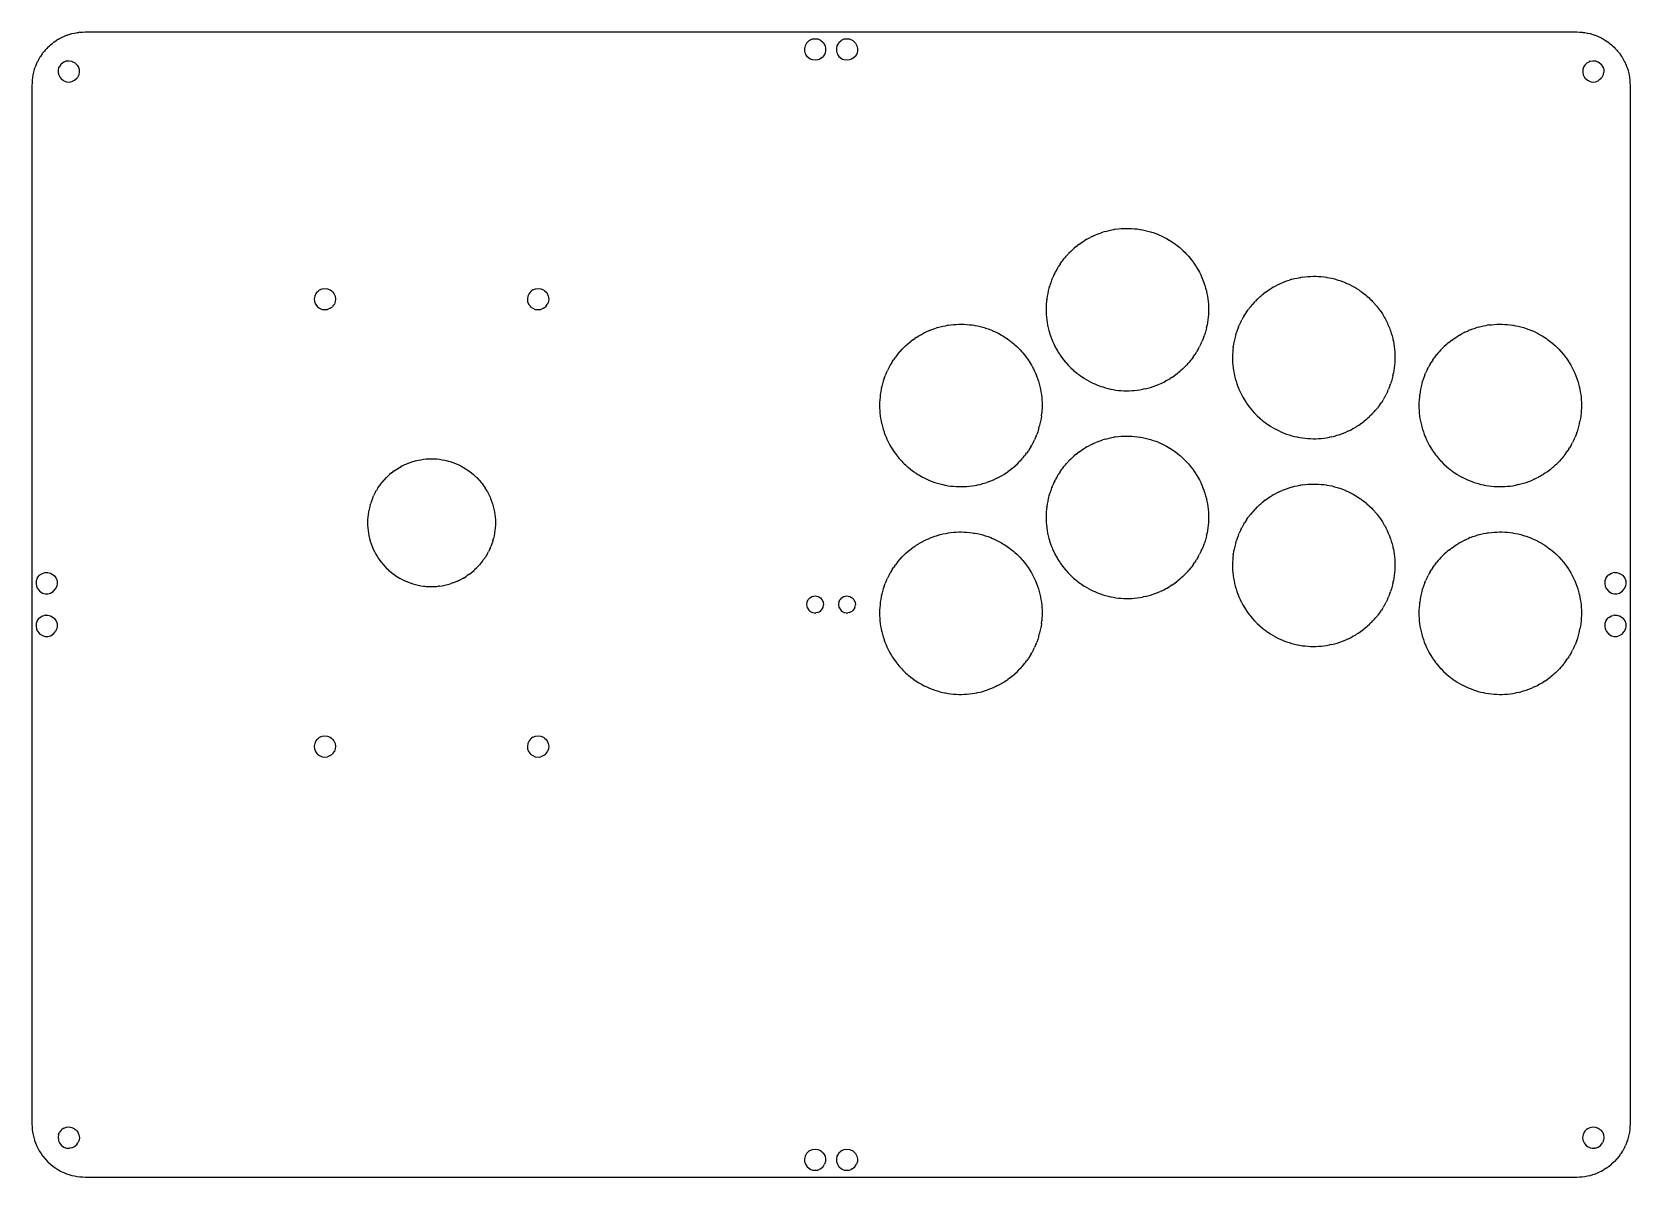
# Model space of a CAD drawing. Extents: x -150 to 150, y -108 to 108.
import ezdxf

# ---------------------------------------------------------------- set-up
doc = ezdxf.new("R2010")
doc.units = 0
doc.layers.add('Lines', color=7, linetype='Continuous')

msp = doc.modelspace()

# ---------------------------------------------------------------- linework, layer by layer
at = {"layer": 'Lines'}
for p, q in [((-146.5, 105.1), (-146.7, 104.92)), ((-146.5, 105.1), (-146.1, 105.42)), ((-146, 105.5), (-146.1, 105.42)), ((-146, 105.5), (-145.5, 105.85)), ((-145.5, 105.85), (-145.38, 105.92)), ((-145, 106.16), (-145.38, 105.92)), ((-145, 106.16), (-144.51, 106.42)), ((-144.5, 106.43), (-144.51, 106.42)), ((-144.5, 106.43), (-144, 106.66)), ((-144, 106.66), (-143.5, 106.87)), ((-143.5, 106.87), (-143.33, 106.92)), ((-143, 107.04), (-143.33, 106.92)), ((-143, 107.04), (-142.5, 107.18)), ((-142.5, 107.18), (-142, 107.3)), ((-142, 107.3), (-141.5, 107.39)), ((-141.5, 107.39), (-141.2, 107.42)), ((-141, 107.45), (-141.2, 107.42)), ((-141, 107.45), (-140.5, 107.49)), ((-140.5, 107.49), (-140, 107.5)), ((-140, 107.5), (-139.5, 107.5)), ((-139.5, 107.5), (-139, 107.5)), ((-139, 107.5), (-138.5, 107.5)), ((-138.5, 107.5), (-138, 107.5)), ((-138, 107.5), (-137.5, 107.5)), ((-137.5, 107.5), (-137, 107.5)), ((-137, 107.5), (-136.5, 107.5)), ((-136.5, 107.5), (-136, 107.5)), ((-136, 107.5), (-135.5, 107.5)), ((-135.5, 107.5), (-135, 107.5)), ((-135, 107.5), (-134.5, 107.5)), ((-134.5, 107.5), (-134, 107.5)), ((-134, 107.5), (-133.5, 107.5)), ((-133.5, 107.5), (-133, 107.5)), ((-133, 107.5), (-132.5, 107.5)), ((-132.5, 107.5), (-132, 107.5)), ((-132, 107.5), (-131.5, 107.5)), ((-131.5, 107.5), (-131, 107.5)), ((-131, 107.5), (-130.5, 107.5)), ((-130.5, 107.5), (-130, 107.5)), ((-130, 107.5), (-129.5, 107.5)), ((-129.5, 107.5), (-129, 107.5)), ((-129, 107.5), (-128.5, 107.5)), ((-128.5, 107.5), (-128, 107.5)), ((-128, 107.5), (-127.5, 107.5)), ((-127.5, 107.5), (-127, 107.5)), ((-127, 107.5), (-126.5, 107.5)), ((-126.5, 107.5), (-126, 107.5)), ((-126, 107.5), (-125.5, 107.5)), ((-125.5, 107.5), (-125, 107.5)), ((-125, 107.5), (-124.5, 107.5)), ((-124.5, 107.5), (-124, 107.5)), ((-124, 107.5), (-123.5, 107.5)), ((-123.5, 107.5), (-123, 107.5)), ((-123, 107.5), (-122.5, 107.5)), ((-122.5, 107.5), (-122, 107.5)), ((-122, 107.5), (-121.5, 107.5)), ((-121.5, 107.5), (-121, 107.5)), ((-121, 107.5), (-120.5, 107.5)), ((-120.5, 107.5), (-120, 107.5)), ((-120, 107.5), (-119.5, 107.5)), ((-119.5, 107.5), (-119, 107.5)), ((-119, 107.5), (-118.5, 107.5)), ((-118.5, 107.5), (-118, 107.5)), ((-118, 107.5), (-117.5, 107.5)), ((-117.5, 107.5), (-117, 107.5)), ((-117, 107.5), (-116.5, 107.5)), ((-116.5, 107.5), (-116, 107.5)), ((-116, 107.5), (-115.5, 107.5)), ((-115.5, 107.5), (-115, 107.5)), ((-115, 107.5), (-114.5, 107.5)), ((-114.5, 107.5), (-114, 107.5)), ((-114, 107.5), (-113.5, 107.5)), ((-113.5, 107.5), (-113, 107.5)), ((-113, 107.5), (-112.5, 107.5)), ((-112.5, 107.5), (-112, 107.5)), ((-112, 107.5), (-111.5, 107.5)), ((-111.5, 107.5), (-111, 107.5)), ((-111, 107.5), (-110.5, 107.5)), ((-110.5, 107.5), (-110, 107.5)), ((-110, 107.5), (-109.5, 107.5)), ((-109.5, 107.5), (-109, 107.5)), ((-109, 107.5), (-108.5, 107.5)), ((-108.5, 107.5), (-108, 107.5)), ((-108, 107.5), (-107.5, 107.5)), ((-107.5, 107.5), (-107, 107.5)), ((-107, 107.5), (-106.5, 107.5)), ((-106.5, 107.5), (-106, 107.5)), ((-106, 107.5), (-105.5, 107.5)), ((-105.5, 107.5), (-105, 107.5)), ((-105, 107.5), (-104.5, 107.5)), ((-104.5, 107.5), (-104, 107.5)), ((-104, 107.5), (-103.5, 107.5)), ((-103.5, 107.5), (-103, 107.5)), ((-103, 107.5), (-102.5, 107.5)), ((-102.5, 107.5), (-102, 107.5)), ((-102, 107.5), (-101.5, 107.5)), ((-101.5, 107.5), (-101, 107.5)), ((-101, 107.5), (-100.5, 107.5)), ((-100.5, 107.5), (-100, 107.5)), ((-100, 107.5), (-99.5, 107.5)), ((-99.5, 107.5), (-99, 107.5)), ((-99, 107.5), (-98.5, 107.5)), ((-98.5, 107.5), (-98, 107.5)), ((-98, 107.5), (-97.5, 107.5)), ((-97.5, 107.5), (-97, 107.5)), ((-97, 107.5), (-96.5, 107.5)), ((-96.5, 107.5), (-96, 107.5)), ((-96, 107.5), (-95.5, 107.5)), ((-95.5, 107.5), (-95, 107.5)), ((-95, 107.5), (-94.5, 107.5)), ((-94.5, 107.5), (-94, 107.5)), ((-94, 107.5), (-93.5, 107.5)), ((-93.5, 107.5), (-93, 107.5)), ((-93, 107.5), (-92.5, 107.5)), ((-92.5, 107.5), (-92, 107.5)), ((-92, 107.5), (-91.5, 107.5)), ((-91.5, 107.5), (-91, 107.5)), ((-91, 107.5), (-90.5, 107.5)), ((-90.5, 107.5), (-90, 107.5)), ((-90, 107.5), (-89.5, 107.5)), ((-89.5, 107.5), (-89, 107.5)), ((-89, 107.5), (-88.5, 107.5)), ((-88.5, 107.5), (-88, 107.5)), ((-88, 107.5), (-87.5, 107.5)), ((-87.5, 107.5), (-87, 107.5)), ((-87, 107.5), (-86.5, 107.5)), ((-86.5, 107.5), (-86, 107.5)), ((-86, 107.5), (-85.5, 107.5)), ((-85.5, 107.5), (-85, 107.5)), ((-85, 107.5), (-84.5, 107.5)), ((-84.5, 107.5), (-84, 107.5)), ((-84, 107.5), (-83.5, 107.5)), ((-83.5, 107.5), (-83, 107.5)), ((-83, 107.5), (-82.5, 107.5)), ((-82.5, 107.5), (-82, 107.5)), ((-82, 107.5), (-81.5, 107.5)), ((-81.5, 107.5), (-81, 107.5)), ((-81, 107.5), (-80.5, 107.5)), ((-80.5, 107.5), (-80, 107.5)), ((-80, 107.5), (-79.5, 107.5)), ((-79.5, 107.5), (-79, 107.5)), ((-79, 107.5), (-78.5, 107.5)), ((-78.5, 107.5), (-78, 107.5)), ((-78, 107.5), (-77.5, 107.5)), ((-77.5, 107.5), (-77, 107.5)), ((-77, 107.5), (-76.5, 107.5)), ((-76.5, 107.5), (-76, 107.5)), ((-76, 107.5), (-75.5, 107.5)), ((-75.5, 107.5), (-75, 107.5)), ((-75, 107.5), (-74.5, 107.5)), ((-74.5, 107.5), (-74, 107.5)), ((-74, 107.5), (-73.5, 107.5)), ((-73.5, 107.5), (-73, 107.5)), ((-73, 107.5), (-72.5, 107.5)), ((-72.5, 107.5), (-72, 107.5)), ((-72, 107.5), (-71.5, 107.5)), ((-71.5, 107.5), (-71, 107.5)), ((-71, 107.5), (-70.5, 107.5)), ((-70.5, 107.5), (-70, 107.5)), ((-70, 107.5), (-69.5, 107.5)), ((-69.5, 107.5), (-69, 107.5)), ((-69, 107.5), (-68.5, 107.5)), ((-68.5, 107.5), (-68, 107.5)), ((-68, 107.5), (-67.5, 107.5)), ((-67.5, 107.5), (-67, 107.5)), ((-67, 107.5), (-66.5, 107.5)), ((-66.5, 107.5), (-66, 107.5)), ((-66, 107.5), (-65.5, 107.5)), ((-65.5, 107.5), (-65, 107.5)), ((-65, 107.5), (-64.5, 107.5)), ((-64.5, 107.5), (-64, 107.5)), ((-64, 107.5), (-63.5, 107.5)), ((-63.5, 107.5), (-63, 107.5)), ((-63, 107.5), (-62.5, 107.5)), ((-62.5, 107.5), (-62, 107.5)), ((-62, 107.5), (-61.5, 107.5)), ((-61.5, 107.5), (-61, 107.5)), ((-61, 107.5), (-60.5, 107.5)), ((-60.5, 107.5), (-60, 107.5)), ((-60, 107.5), (-59.5, 107.5)), ((-59.5, 107.5), (-59, 107.5)), ((-59, 107.5), (-58.5, 107.5)), ((-58.5, 107.5), (-58, 107.5)), ((-58, 107.5), (-57.5, 107.5)), ((-57.5, 107.5), (-57, 107.5)), ((-57, 107.5), (-56.5, 107.5)), ((-56.5, 107.5), (-56, 107.5)), ((-56, 107.5), (-55.5, 107.5)), ((-55.5, 107.5), (-55, 107.5)), ((-55, 107.5), (-54.5, 107.5)), ((-54.5, 107.5), (-54, 107.5)), ((-54, 107.5), (-53.5, 107.5)), ((-53.5, 107.5), (-53, 107.5)), ((-53, 107.5), (-52.5, 107.5)), ((-52.5, 107.5), (-52, 107.5)), ((-52, 107.5), (-51.5, 107.5)), ((-51.5, 107.5), (-51, 107.5)), ((-51, 107.5), (-50.5, 107.5)), ((-50.5, 107.5), (-50, 107.5)), ((-50, 107.5), (-49.5, 107.5)), ((-49.5, 107.5), (-49, 107.5)), ((-49, 107.5), (-48.5, 107.5)), ((-48.5, 107.5), (-48, 107.5)), ((-48, 107.5), (-47.5, 107.5)), ((-47.5, 107.5), (-47, 107.5)), ((-47, 107.5), (-46.5, 107.5)), ((-46.5, 107.5), (-46, 107.5)), ((-46, 107.5), (-45.5, 107.5)), ((-45.5, 107.5), (-45, 107.5)), ((-45, 107.5), (-44.5, 107.5)), ((-44.5, 107.5), (-44, 107.5)), ((-44, 107.5), (-43.5, 107.5)), ((-43.5, 107.5), (-43, 107.5)), ((-43, 107.5), (-42.5, 107.5)), ((-42.5, 107.5), (-42, 107.5)), ((-42, 107.5), (-41.5, 107.5)), ((-41.5, 107.5), (-41, 107.5)), ((-41, 107.5), (-40.5, 107.5)), ((-40.5, 107.5), (-40, 107.5)), ((-40, 107.5), (-39.5, 107.5)), ((-39.5, 107.5), (-39, 107.5)), ((-39, 107.5), (-38.5, 107.5)), ((-38.5, 107.5), (-38, 107.5)), ((-38, 107.5), (-37.5, 107.5)), ((-37.5, 107.5), (-37, 107.5)), ((-37, 107.5), (-36.5, 107.5)), ((-36.5, 107.5), (-36, 107.5)), ((-36, 107.5), (-35.5, 107.5)), ((-35.5, 107.5), (-35, 107.5)), ((-35, 107.5), (-34.5, 107.5)), ((-34.5, 107.5), (-34, 107.5)), ((-34, 107.5), (-33.5, 107.5)), ((-33.5, 107.5), (-33, 107.5)), ((-33, 107.5), (-32.5, 107.5)), ((-32.5, 107.5), (-32, 107.5)), ((-32, 107.5), (-31.5, 107.5)), ((-31.5, 107.5), (-31, 107.5)), ((-31, 107.5), (-30.5, 107.5)), ((-30.5, 107.5), (-30, 107.5)), ((-30, 107.5), (-29.5, 107.5)), ((-29.5, 107.5), (-29, 107.5)), ((-29, 107.5), (-28.5, 107.5)), ((-28.5, 107.5), (-28, 107.5)), ((-28, 107.5), (-27.5, 107.5)), ((-27.5, 107.5), (-27, 107.5)), ((-27, 107.5), (-26.5, 107.5)), ((-26.5, 107.5), (-26, 107.5)), ((-26, 107.5), (-25.5, 107.5)), ((-25.5, 107.5), (-25, 107.5)), ((-25, 107.5), (-24.5, 107.5)), ((-24.5, 107.5), (-24, 107.5)), ((-24, 107.5), (-23.5, 107.5)), ((-23.5, 107.5), (-23, 107.5)), ((-23, 107.5), (-22.5, 107.5)), ((-22.5, 107.5), (-22, 107.5)), ((-22, 107.5), (-21.5, 107.5)), ((-21.5, 107.5), (-21, 107.5)), ((-21, 107.5), (-20.5, 107.5)), ((-20.5, 107.5), (-20, 107.5)), ((-20, 107.5), (-19.5, 107.5)), ((-19.5, 107.5), (-19, 107.5)), ((-19, 107.5), (-18.5, 107.5)), ((-18.5, 107.5), (-18, 107.5)), ((-18, 107.5), (-17.5, 107.5)), ((-17.5, 107.5), (-17, 107.5)), ((-17, 107.5), (-16.5, 107.5)), ((-16.5, 107.5), (-16, 107.5)), ((-16, 107.5), (-15.5, 107.5)), ((-15.5, 107.5), (-15, 107.5)), ((-15, 107.5), (-14.5, 107.5)), ((-14.5, 107.5), (-14, 107.5)), ((-14, 107.5), (-13.5, 107.5)), ((-13.5, 107.5), (-13, 107.5)), ((-13, 107.5), (-12.5, 107.5)), ((-12.5, 107.5), (-12, 107.5)), ((-12, 107.5), (-11.5, 107.5)), ((-11.5, 107.5), (-11, 107.5)), ((-11, 107.5), (-10.5, 107.5)), ((-10.5, 107.5), (-10, 107.5)), ((-10, 107.5), (-9.5, 107.5)), ((-9.5, 107.5), (-9, 107.5)), ((-9, 107.5), (-8.5, 107.5)), ((-8.5, 107.5), (-8, 107.5)), ((-8, 107.5), (-7.5, 107.5)), ((-7.5, 107.5), (-7, 107.5)), ((-7, 107.5), (-6.5, 107.5)), ((-6.5, 107.5), (-6, 107.5)), ((-6, 107.5), (-5.5, 107.5)), ((-5.5, 107.5), (-5, 107.5)), ((-5, 107.5), (-4.5, 107.5)), ((-4.61, 105.42), (-4.88, 104.92)), ((-4.5, 105.55), (-4.61, 105.42)), ((-4.5, 107.5), (-4, 107.5)), ((-4.5, 105.55), (-4.07, 105.92)), ((-4, 105.97), (-4.07, 105.92)), ((-4, 107.5), (-3.5, 107.5)), ((-4, 105.97), (-3.5, 106.18)), ((-3.5, 107.5), (-3, 107.5)), ((-3.5, 106.18), (-3, 106.24)), ((-3, 107.5), (-2.5, 107.5)), ((-3, 106.24), (-2.5, 106.18)), ((-2.5, 107.5), (-2, 107.5)), ((-2.5, 106.18), (-2, 105.97)), ((-2, 107.5), (-1.5, 107.5)), ((-2, 105.97), (-1.93, 105.92)), ((-1.93, 105.92), (-1.5, 105.55)), ((-1.5, 107.5), (-1, 107.5)), ((-1.5, 105.55), (-1.39, 105.42)), ((-1.39, 105.42), (-1.12, 104.92)), ((-1, 107.5), (-0.5, 107.5)), ((-0.5, 107.5), (0, 107.5)), ((0, 107.5), (0.5, 107.5)), ((0.5, 107.5), (1, 107.5)), ((1, 107.5), (1.5, 107.5)), ((1.39, 105.42), (1.12, 104.92)), ((1.5, 105.55), (1.39, 105.42)), ((1.5, 107.5), (2, 107.5)), ((1.5, 105.55), (1.93, 105.92)), ((2, 105.97), (1.93, 105.92)), ((2, 107.5), (2.5, 107.5)), ((2, 105.97), (2.5, 106.18)), ((2.5, 107.5), (3, 107.5)), ((2.5, 106.18), (3, 106.24)), ((3, 107.5), (3.5, 107.5)), ((3, 106.24), (3.5, 106.18)), ((3.5, 107.5), (4, 107.5)), ((3.5, 106.18), (4, 105.97)), ((4, 107.5), (4.5, 107.5)), ((4, 105.97), (4.07, 105.92)), ((4.07, 105.92), (4.5, 105.55)), ((4.5, 107.5), (5, 107.5)), ((4.5, 105.55), (4.61, 105.42)), ((4.61, 105.42), (4.88, 104.92)), ((5, 107.5), (5.5, 107.5)), ((5.5, 107.5), (6, 107.5)), ((6, 107.5), (6.5, 107.5)), ((6.5, 107.5), (7, 107.5)), ((7, 107.5), (7.5, 107.5)), ((7.5, 107.5), (8, 107.5)), ((8, 107.5), (8.5, 107.5)), ((8.5, 107.5), (9, 107.5)), ((9, 107.5), (9.5, 107.5)), ((9.5, 107.5), (10, 107.5)), ((10, 107.5), (10.5, 107.5)), ((10.5, 107.5), (11, 107.5)), ((11, 107.5), (11.5, 107.5)), ((11.5, 107.5), (12, 107.5)), ((12, 107.5), (12.5, 107.5)), ((12.5, 107.5), (13, 107.5)), ((13, 107.5), (13.5, 107.5)), ((13.5, 107.5), (14, 107.5)), ((14, 107.5), (14.5, 107.5)), ((14.5, 107.5), (15, 107.5)), ((15, 107.5), (15.5, 107.5)), ((15.5, 107.5), (16, 107.5)), ((16, 107.5), (16.5, 107.5)), ((16.5, 107.5), (17, 107.5)), ((17, 107.5), (17.5, 107.5)), ((17.5, 107.5), (18, 107.5)), ((18, 107.5), (18.5, 107.5)), ((18.5, 107.5), (19, 107.5)), ((19, 107.5), (19.5, 107.5)), ((19.5, 107.5), (20, 107.5)), ((20, 107.5), (20.5, 107.5)), ((20.5, 107.5), (21, 107.5)), ((21, 107.5), (21.5, 107.5)), ((21.5, 107.5), (22, 107.5)), ((22, 107.5), (22.5, 107.5)), ((22.5, 107.5), (23, 107.5)), ((23, 107.5), (23.5, 107.5)), ((23.5, 107.5), (24, 107.5)), ((24, 107.5), (24.5, 107.5)), ((24.5, 107.5), (25, 107.5)), ((25, 107.5), (25.5, 107.5)), ((25.5, 107.5), (26, 107.5)), ((26, 107.5), (26.5, 107.5)), ((26.5, 107.5), (27, 107.5)), ((27, 107.5), (27.5, 107.5)), ((27.5, 107.5), (28, 107.5)), ((28, 107.5), (28.5, 107.5)), ((28.5, 107.5), (29, 107.5)), ((29, 107.5), (29.5, 107.5)), ((29.5, 107.5), (30, 107.5)), ((30, 107.5), (30.5, 107.5)), ((30.5, 107.5), (31, 107.5)), ((31, 107.5), (31.5, 107.5)), ((31.5, 107.5), (32, 107.5)), ((32, 107.5), (32.5, 107.5)), ((32.5, 107.5), (33, 107.5)), ((33, 107.5), (33.5, 107.5)), ((33.5, 107.5), (34, 107.5)), ((34, 107.5), (34.5, 107.5)), ((34.5, 107.5), (35, 107.5)), ((35, 107.5), (35.5, 107.5)), ((35.5, 107.5), (36, 107.5)), ((36, 107.5), (36.5, 107.5)), ((36.5, 107.5), (37, 107.5)), ((37, 107.5), (37.5, 107.5)), ((37.5, 107.5), (38, 107.5)), ((38, 107.5), (38.5, 107.5)), ((38.5, 107.5), (39, 107.5)), ((39, 107.5), (39.5, 107.5)), ((39.5, 107.5), (40, 107.5)), ((40, 107.5), (40.5, 107.5)), ((40.5, 107.5), (41, 107.5)), ((41, 107.5), (41.5, 107.5)), ((41.5, 107.5), (42, 107.5)), ((42, 107.5), (42.5, 107.5)), ((42.5, 107.5), (43, 107.5)), ((43, 107.5), (43.5, 107.5)), ((43.5, 107.5), (44, 107.5)), ((44, 107.5), (44.5, 107.5)), ((44.5, 107.5), (45, 107.5)), ((45, 107.5), (45.5, 107.5)), ((45.5, 107.5), (46, 107.5)), ((46, 107.5), (46.5, 107.5)), ((46.5, 107.5), (47, 107.5)), ((47, 107.5), (47.5, 107.5)), ((47.5, 107.5), (48, 107.5)), ((48, 107.5), (48.5, 107.5)), ((48.5, 107.5), (49, 107.5)), ((49, 107.5), (49.5, 107.5)), ((49.5, 107.5), (50, 107.5)), ((50, 107.5), (50.5, 107.5)), ((50.5, 107.5), (51, 107.5)), ((51, 107.5), (51.5, 107.5)), ((51.5, 107.5), (52, 107.5)), ((52, 107.5), (52.5, 107.5)), ((52.5, 107.5), (53, 107.5)), ((53, 107.5), (53.5, 107.5)), ((53.5, 107.5), (54, 107.5)), ((54, 107.5), (54.5, 107.5)), ((54.5, 107.5), (55, 107.5)), ((55, 107.5), (55.5, 107.5)), ((55.5, 107.5), (56, 107.5)), ((56, 107.5), (56.5, 107.5)), ((56.5, 107.5), (57, 107.5)), ((57, 107.5), (57.5, 107.5)), ((57.5, 107.5), (58, 107.5)), ((58, 107.5), (58.5, 107.5)), ((58.5, 107.5), (59, 107.5)), ((59, 107.5), (59.5, 107.5)), ((59.5, 107.5), (60, 107.5)), ((60, 107.5), (60.5, 107.5)), ((60.5, 107.5), (61, 107.5)), ((61, 107.5), (61.5, 107.5)), ((61.5, 107.5), (62, 107.5)), ((62, 107.5), (62.5, 107.5)), ((62.5, 107.5), (63, 107.5)), ((63, 107.5), (63.5, 107.5)), ((63.5, 107.5), (64, 107.5)), ((64, 107.5), (64.5, 107.5)), ((64.5, 107.5), (65, 107.5)), ((65, 107.5), (65.5, 107.5)), ((65.5, 107.5), (66, 107.5)), ((66, 107.5), (66.5, 107.5)), ((66.5, 107.5), (67, 107.5)), ((67, 107.5), (67.5, 107.5)), ((67.5, 107.5), (68, 107.5)), ((68, 107.5), (68.5, 107.5)), ((68.5, 107.5), (69, 107.5)), ((69, 107.5), (69.5, 107.5)), ((69.5, 107.5), (70, 107.5)), ((70, 107.5), (70.5, 107.5)), ((70.5, 107.5), (71, 107.5)), ((71, 107.5), (71.5, 107.5)), ((71.5, 107.5), (72, 107.5)), ((72, 107.5), (72.5, 107.5)), ((72.5, 107.5), (73, 107.5)), ((73, 107.5), (73.5, 107.5)), ((73.5, 107.5), (74, 107.5)), ((74, 107.5), (74.5, 107.5)), ((74.5, 107.5), (75, 107.5)), ((75, 107.5), (75.5, 107.5)), ((75.5, 107.5), (76, 107.5)), ((76, 107.5), (76.5, 107.5)), ((76.5, 107.5), (77, 107.5)), ((77, 107.5), (77.5, 107.5)), ((77.5, 107.5), (78, 107.5)), ((78, 107.5), (78.5, 107.5)), ((78.5, 107.5), (79, 107.5)), ((79, 107.5), (79.5, 107.5)), ((79.5, 107.5), (80, 107.5)), ((80, 107.5), (80.5, 107.5)), ((80.5, 107.5), (81, 107.5)), ((81, 107.5), (81.5, 107.5)), ((81.5, 107.5), (82, 107.5)), ((82, 107.5), (82.5, 107.5)), ((82.5, 107.5), (83, 107.5)), ((83, 107.5), (83.5, 107.5)), ((83.5, 107.5), (84, 107.5)), ((84, 107.5), (84.5, 107.5)), ((84.5, 107.5), (85, 107.5)), ((85, 107.5), (85.5, 107.5)), ((85.5, 107.5), (86, 107.5)), ((86, 107.5), (86.5, 107.5)), ((86.5, 107.5), (87, 107.5)), ((87, 107.5), (87.5, 107.5)), ((87.5, 107.5), (88, 107.5)), ((88, 107.5), (88.5, 107.5)), ((88.5, 107.5), (89, 107.5)), ((89, 107.5), (89.5, 107.5)), ((89.5, 107.5), (90, 107.5)), ((90, 107.5), (90.5, 107.5)), ((90.5, 107.5), (91, 107.5)), ((91, 107.5), (91.5, 107.5)), ((91.5, 107.5), (92, 107.5)), ((92, 107.5), (92.5, 107.5)), ((92.5, 107.5), (93, 107.5)), ((93, 107.5), (93.5, 107.5)), ((93.5, 107.5), (94, 107.5)), ((94, 107.5), (94.5, 107.5)), ((94.5, 107.5), (95, 107.5)), ((95, 107.5), (95.5, 107.5)), ((95.5, 107.5), (96, 107.5)), ((96, 107.5), (96.5, 107.5)), ((96.5, 107.5), (97, 107.5)), ((97, 107.5), (97.5, 107.5)), ((97.5, 107.5), (98, 107.5)), ((98, 107.5), (98.5, 107.5)), ((98.5, 107.5), (99, 107.5)), ((99, 107.5), (99.5, 107.5)), ((99.5, 107.5), (100, 107.5)), ((100, 107.5), (100.5, 107.5)), ((100.5, 107.5), (101, 107.5)), ((101, 107.5), (101.5, 107.5)), ((101.5, 107.5), (102, 107.5)), ((102, 107.5), (102.5, 107.5)), ((102.5, 107.5), (103, 107.5)), ((103, 107.5), (103.5, 107.5)), ((103.5, 107.5), (104, 107.5)), ((104, 107.5), (104.5, 107.5)), ((104.5, 107.5), (105, 107.5)), ((105, 107.5), (105.5, 107.5)), ((105.5, 107.5), (106, 107.5)), ((106, 107.5), (106.5, 107.5)), ((106.5, 107.5), (107, 107.5)), ((107, 107.5), (107.5, 107.5)), ((107.5, 107.5), (108, 107.5)), ((108, 107.5), (108.5, 107.5)), ((108.5, 107.5), (109, 107.5)), ((109, 107.5), (109.5, 107.5)), ((109.5, 107.5), (110, 107.5)), ((110, 107.5), (110.5, 107.5)), ((110.5, 107.5), (111, 107.5)), ((111, 107.5), (111.5, 107.5)), ((111.5, 107.5), (112, 107.5)), ((112, 107.5), (112.5, 107.5)), ((112.5, 107.5), (113, 107.5)), ((113, 107.5), (113.5, 107.5)), ((113.5, 107.5), (114, 107.5)), ((114, 107.5), (114.5, 107.5)), ((114.5, 107.5), (115, 107.5)), ((115, 107.5), (115.5, 107.5)), ((115.5, 107.5), (116, 107.5)), ((116, 107.5), (116.5, 107.5)), ((116.5, 107.5), (117, 107.5)), ((117, 107.5), (117.5, 107.5)), ((117.5, 107.5), (118, 107.5)), ((118, 107.5), (118.5, 107.5)), ((118.5, 107.5), (119, 107.5)), ((119, 107.5), (119.5, 107.5)), ((119.5, 107.5), (120, 107.5)), ((120, 107.5), (120.5, 107.5)), ((120.5, 107.5), (121, 107.5)), ((121, 107.5), (121.5, 107.5)), ((121.5, 107.5), (122, 107.5)), ((122, 107.5), (122.5, 107.5)), ((122.5, 107.5), (123, 107.5)), ((123, 107.5), (123.5, 107.5)), ((123.5, 107.5), (124, 107.5)), ((124, 107.5), (124.5, 107.5)), ((124.5, 107.5), (125, 107.5)), ((125, 107.5), (125.5, 107.5)), ((125.5, 107.5), (126, 107.5)), ((126, 107.5), (126.5, 107.5)), ((126.5, 107.5), (127, 107.5)), ((127, 107.5), (127.5, 107.5)), ((127.5, 107.5), (128, 107.5)), ((128, 107.5), (128.5, 107.5)), ((128.5, 107.5), (129, 107.5)), ((129, 107.5), (129.5, 107.5)), ((129.5, 107.5), (130, 107.5)), ((130, 107.5), (130.5, 107.5)), ((130.5, 107.5), (131, 107.5)), ((131, 107.5), (131.5, 107.5)), ((131.5, 107.5), (132, 107.5)), ((132, 107.5), (132.5, 107.5)), ((132.5, 107.5), (133, 107.5)), ((133, 107.5), (133.5, 107.5)), ((133.5, 107.5), (134, 107.5)), ((134, 107.5), (134.5, 107.5)), ((134.5, 107.5), (135, 107.5)), ((135, 107.5), (135.5, 107.5)), ((135.5, 107.5), (136, 107.5)), ((136, 107.5), (136.5, 107.5)), ((136.5, 107.5), (137, 107.5)), ((137, 107.5), (137.5, 107.5)), ((137.5, 107.5), (138, 107.5)), ((138, 107.5), (138.5, 107.5)), ((138.5, 107.5), (139, 107.5)), ((139, 107.5), (139.5, 107.5)), ((139.5, 107.5), (140, 107.5)), ((140, 107.5), (140.5, 107.49)), ((140.5, 107.49), (141, 107.45)), ((141, 107.45), (141.2, 107.42)), ((141.2, 107.42), (141.5, 107.39)), ((141.5, 107.39), (142, 107.3)), ((142, 107.3), (142.5, 107.18)), ((142.5, 107.18), (143, 107.04)), ((143, 107.04), (143.33, 106.92)), ((143.33, 106.92), (143.5, 106.87)), ((143.5, 106.87), (144, 106.66)), ((144, 106.66), (144.5, 106.43)), ((144.5, 106.43), (144.51, 106.42)), ((144.51, 106.42), (145, 106.16)), ((145, 106.16), (145.38, 105.92)), ((145.38, 105.92), (145.5, 105.85)), ((145.5, 105.85), (146, 105.5)), ((146, 105.5), (146.1, 105.42)), ((146.1, 105.42), (146.5, 105.1)), ((146.5, 105.1), (146.7, 104.92)), ((-148.7, 102.42), (-148.97, 101.92)), ((-148.5, 102.76), (-148.7, 102.42)), ((-148.5, 102.76), (-148.4, 102.92)), ((-148.06, 103.42), (-148.4, 102.92)), ((-148, 103.5), (-148.06, 103.42)), ((-148, 103.5), (-147.66, 103.92)), ((-147.5, 104.11), (-147.66, 103.92)), ((-147.5, 104.11), (-147.21, 104.42)), ((-147, 104.64), (-147.21, 104.42)), ((-147, 104.64), (-146.7, 104.92)), ((-143.5, 102.06), (-143.9, 101.92)), ((-143.5, 102.06), (-143, 102.1)), ((-143, 102.1), (-142.5, 102.01)), ((-142.5, 102.01), (-142.31, 101.92)), ((-4.88, 104.92), (-4.99, 104.42)), ((-4.99, 104.42), (-4.97, 103.92)), ((-4.97, 103.92), (-4.82, 103.42)), ((-4.82, 103.42), (-4.51, 102.92)), ((-4.51, 102.92), (-4.5, 102.92)), ((-4.5, 102.92), (-4, 102.51)), ((-4, 102.51), (-3.81, 102.42)), ((-3.81, 102.42), (-3.5, 102.3)), ((-3.5, 102.3), (-3, 102.24)), ((-3, 102.24), (-2.5, 102.3)), ((-2.5, 102.3), (-2.19, 102.42)), ((-2, 102.51), (-2.19, 102.42)), ((-2, 102.51), (-1.5, 102.92)), ((-1.5, 102.92), (-1.49, 102.92)), ((-1.18, 103.42), (-1.49, 102.92)), ((-1.03, 103.92), (-1.18, 103.42)), ((-1.12, 104.92), (-1.01, 104.42)), ((-1.01, 104.42), (-1.03, 103.92)), ((1.12, 104.92), (1.01, 104.42)), ((1.01, 104.42), (1.03, 103.92)), ((1.03, 103.92), (1.18, 103.42)), ((1.18, 103.42), (1.49, 102.92)), ((1.49, 102.92), (1.5, 102.92)), ((1.5, 102.92), (2, 102.51)), ((2, 102.51), (2.19, 102.42)), ((2.19, 102.42), (2.5, 102.3)), ((2.5, 102.3), (3, 102.24)), ((3, 102.24), (3.5, 102.3)), ((3.5, 102.3), (3.81, 102.42)), ((4, 102.51), (3.81, 102.42)), ((4, 102.51), (4.5, 102.92)), ((4.5, 102.92), (4.51, 102.92)), ((4.82, 103.42), (4.51, 102.92)), ((4.97, 103.92), (4.82, 103.42)), ((4.88, 104.92), (4.99, 104.42)), ((4.99, 104.42), (4.97, 103.92)), ((142.5, 102.01), (142.31, 101.92)), ((142.5, 102.01), (143, 102.1)), ((143, 102.1), (143.5, 102.06)), ((143.5, 102.06), (143.9, 101.92)), ((146.7, 104.92), (147, 104.64)), ((147, 104.64), (147.21, 104.42)), ((147.21, 104.42), (147.5, 104.11)), ((147.5, 104.11), (147.66, 103.92)), ((147.66, 103.92), (148, 103.5)), ((148, 103.5), (148.06, 103.42)), ((148.06, 103.42), (148.4, 102.92)), ((148.4, 102.92), (148.5, 102.76)), ((148.5, 102.76), (148.7, 102.42)), ((148.7, 102.42), (148.97, 101.92)), ((-149.81, 99.42), (-149.9, 98.92)), ((-149.7, 99.92), (-149.81, 99.42)), ((-149.56, 100.42), (-149.7, 99.92)), ((-149.5, 100.61), (-149.56, 100.42)), ((-149.5, 100.61), (-149.39, 100.92)), ((-149.2, 101.42), (-149.39, 100.92)), ((-149, 101.86), (-149.2, 101.42)), ((-149, 101.86), (-148.97, 101.92)), ((-145.07, 100.42), (-145.09, 99.92)), ((-145.09, 99.92), (-145, 99.5)), ((-145, 100.68), (-145.07, 100.42)), ((-145, 100.68), (-144.92, 100.92)), ((-145, 99.5), (-144.98, 99.42)), ((-144.98, 99.42), (-144.71, 98.92)), ((-144.59, 101.42), (-144.92, 100.92)), ((-144.5, 101.52), (-144.59, 101.42)), ((-144.5, 101.52), (-144, 101.88)), ((-144, 101.88), (-143.9, 101.92)), ((-142.31, 101.92), (-142, 101.76)), ((-142, 101.76), (-141.61, 101.42)), ((-141.61, 101.42), (-141.5, 101.29)), ((-141.5, 101.29), (-141.28, 100.92)), ((-141.22, 99.42), (-141.48, 98.92)), ((-141.28, 100.92), (-141.13, 100.42)), ((-141.11, 99.92), (-141.22, 99.42)), ((-141.13, 100.42), (-141.11, 99.92)), ((141.13, 100.42), (141.11, 99.92)), ((141.11, 99.92), (141.22, 99.42)), ((141.28, 100.92), (141.13, 100.42)), ((141.22, 99.42), (141.48, 98.92)), ((141.5, 101.29), (141.28, 100.92)), ((141.5, 101.29), (141.61, 101.42)), ((142, 101.76), (141.61, 101.42)), ((142, 101.76), (142.31, 101.92)), ((143.9, 101.92), (144, 101.88)), ((144, 101.88), (144.5, 101.52)), ((144.5, 101.52), (144.59, 101.42)), ((144.59, 101.42), (144.92, 100.92)), ((144.98, 99.42), (144.71, 98.92)), ((144.92, 100.92), (145, 100.68)), ((145, 99.5), (144.98, 99.42)), ((145, 100.68), (145.07, 100.42)), ((145, 99.5), (145.09, 99.92)), ((145.07, 100.42), (145.09, 99.92)), ((148.97, 101.92), (149, 101.86)), ((149, 101.86), (149.2, 101.42)), ((149.2, 101.42), (149.39, 100.92)), ((149.39, 100.92), (149.5, 100.61)), ((149.5, 100.61), (149.56, 100.42)), ((149.56, 100.42), (149.7, 99.92)), ((149.7, 99.92), (149.81, 99.42)), ((149.81, 99.42), (149.9, 98.92)), ((-149.99, 97.92), (-150, 97.42)), ((-150, 97.42), (-150, 96.92)), ((-150, 96.92), (-150, 96.42)), ((-150, 96.42), (-150, 95.92)), ((-149.96, 98.42), (-149.99, 97.92)), ((-149.9, 98.92), (-149.96, 98.42)), ((-144.71, 98.92), (-144.5, 98.68)), ((-144.5, 98.68), (-144.17, 98.42)), ((-144.17, 98.42), (-144, 98.32)), ((-144, 98.32), (-143.5, 98.14)), ((-143.5, 98.14), (-143, 98.1)), ((-143, 98.1), (-142.5, 98.19)), ((-142.5, 98.19), (-142.01, 98.42)), ((-142, 98.43), (-142.01, 98.42)), ((-142, 98.43), (-141.5, 98.9)), ((-141.5, 98.9), (-141.48, 98.92)), ((141.48, 98.92), (141.5, 98.9)), ((141.5, 98.9), (142, 98.43)), ((142, 98.43), (142.01, 98.42)), ((142.01, 98.42), (142.5, 98.19)), ((142.5, 98.19), (143, 98.1)), ((143, 98.1), (143.5, 98.14)), ((143.5, 98.14), (144, 98.32)), ((144, 98.32), (144.17, 98.42)), ((144.5, 98.68), (144.17, 98.42)), ((144.5, 98.68), (144.71, 98.92)), ((149.9, 98.92), (149.96, 98.42)), ((149.96, 98.42), (149.99, 97.92)), ((149.99, 97.92), (150, 97.42)), ((150, 97.42), (150, 96.92)), ((150, 96.92), (150, 96.42)), ((150, 96.42), (150, 95.92)), ((-150, 95.92), (-150, 95.42)), ((-150, 95.42), (-150, 94.92)), ((-150, 94.92), (-150, 94.42)), ((-150, 94.42), (-150, 93.92)), ((-150, 93.92), (-150, 93.42)), ((-150, 93.42), (-150, 92.92)), ((150, 95.92), (150, 95.42)), ((150, 95.42), (150, 94.92)), ((150, 94.92), (150, 94.42)), ((150, 94.42), (150, 93.92)), ((150, 93.92), (150, 93.42)), ((150, 93.42), (150, 92.92)), ((-150, 92.92), (-150, 92.42)), ((-150, 92.42), (-150, 91.92)), ((-150, 91.92), (-150, 91.42)), ((-150, 91.42), (-150, 90.92)), ((-150, 90.92), (-150, 90.42)), ((-150, 90.42), (-150, 89.92)), ((150, 92.92), (150, 92.42)), ((150, 92.42), (150, 91.92)), ((150, 91.92), (150, 91.42)), ((150, 91.42), (150, 90.92)), ((150, 90.92), (150, 90.42)), ((150, 90.42), (150, 89.92)), ((-150, 89.92), (-150, 89.42)), ((-150, 89.42), (-150, 88.92)), ((-150, 88.92), (-150, 88.42)), ((-150, 88.42), (-150, 87.92)), ((-150, 87.92), (-150, 87.42)), ((-150, 87.42), (-150, 86.92)), ((150, 89.92), (150, 89.42)), ((150, 89.42), (150, 88.92)), ((150, 88.92), (150, 88.42)), ((150, 88.42), (150, 87.92)), ((150, 87.92), (150, 87.42)), ((150, 87.42), (150, 86.92)), ((-150, 86.92), (-150, 86.42)), ((-150, 86.42), (-150, 85.92)), ((-150, 85.92), (-150, 85.42)), ((-150, 85.42), (-150, 84.92)), ((-150, 84.92), (-150, 84.42)), ((-150, 84.42), (-150, 83.92)), ((150, 86.92), (150, 86.42)), ((150, 86.42), (150, 85.92)), ((150, 85.92), (150, 85.42)), ((150, 85.42), (150, 84.92)), ((150, 84.92), (150, 84.42)), ((150, 84.42), (150, 83.92)), ((-150, 83.92), (-150, 83.42)), ((-150, 83.42), (-150, 82.92)), ((-150, 82.92), (-150, 82.42)), ((-150, 82.42), (-150, 81.92)), ((-150, 81.92), (-150, 81.42)), ((-150, 81.42), (-150, 80.92)), ((150, 83.92), (150, 83.42)), ((150, 83.42), (150, 82.92)), ((150, 82.92), (150, 82.42)), ((150, 82.42), (150, 81.92)), ((150, 81.92), (150, 81.42)), ((150, 81.42), (150, 80.92)), ((-150, 80.92), (-150, 80.42)), ((-150, 80.42), (-150, 79.92)), ((-150, 79.92), (-150, 79.42)), ((-150, 79.42), (-150, 78.92)), ((-150, 78.92), (-150, 78.42)), ((-150, 78.42), (-150, 77.92)), ((150, 80.92), (150, 80.42)), ((150, 80.42), (150, 79.92)), ((150, 79.92), (150, 79.42)), ((150, 79.42), (150, 78.92)), ((150, 78.92), (150, 78.42)), ((150, 78.42), (150, 77.92)), ((-150, 77.92), (-150, 77.42)), ((-150, 77.42), (-150, 76.92)), ((-150, 76.92), (-150, 76.42)), ((-150, 76.42), (-150, 75.92)), ((-150, 75.92), (-150, 75.42)), ((-150, 75.42), (-150, 74.92)), ((150, 77.92), (150, 77.42)), ((150, 77.42), (150, 76.92)), ((150, 76.92), (150, 76.42)), ((150, 76.42), (150, 75.92)), ((150, 75.92), (150, 75.42)), ((150, 75.42), (150, 74.92)), ((-150, 74.92), (-150, 74.42)), ((-150, 74.42), (-150, 73.92)), ((-150, 73.92), (-150, 73.42)), ((-150, 73.42), (-150, 72.92)), ((-150, 72.92), (-150, 72.42)), ((-150, 72.42), (-150, 71.92)), ((150, 74.92), (150, 74.42)), ((150, 74.42), (150, 73.92)), ((150, 73.92), (150, 73.42)), ((150, 73.42), (150, 72.92)), ((150, 72.92), (150, 72.42)), ((150, 72.42), (150, 71.92)), ((-150, 71.92), (-150, 71.42)), ((-150, 71.42), (-150, 70.92)), ((-150, 70.92), (-150, 70.42)), ((-150, 70.42), (-150, 69.92)), ((-150, 69.92), (-150, 69.42)), ((-150, 69.42), (-150, 68.92)), ((49, 69.11), (48.63, 68.92)), ((49, 69.11), (49.5, 69.34)), ((49.5, 69.34), (49.7, 69.42)), ((50, 69.55), (49.7, 69.42)), ((50, 69.55), (50.5, 69.74)), ((50.5, 69.74), (51, 69.91)), ((51, 69.91), (51.06, 69.92)), ((51.5, 70.06), (51.06, 69.92)), ((51.5, 70.06), (52, 70.19)), ((52, 70.19), (52.5, 70.3)), ((52.5, 70.3), (53, 70.4)), ((53, 70.4), (53.17, 70.42)), ((53.5, 70.48), (53.17, 70.42)), ((53.5, 70.48), (54, 70.54)), ((54, 70.54), (54.5, 70.58)), ((54.5, 70.58), (55, 70.61)), ((55, 70.61), (55.5, 70.62)), ((55.5, 70.62), (56, 70.62)), ((56, 70.62), (56.5, 70.6)), ((56.5, 70.6), (57, 70.56)), ((57, 70.56), (57.5, 70.51)), ((57.5, 70.51), (58, 70.44)), ((58, 70.44), (58.08, 70.42)), ((58.08, 70.42), (58.5, 70.35)), ((58.5, 70.35), (59, 70.25)), ((59, 70.25), (59.5, 70.12)), ((59.5, 70.12), (60, 69.98)), ((60, 69.98), (60.19, 69.92)), ((60.19, 69.92), (60.5, 69.82)), ((60.5, 69.82), (61, 69.65)), ((61, 69.65), (61.5, 69.45)), ((61.5, 69.45), (61.55, 69.42)), ((61.55, 69.42), (62, 69.23)), ((62, 69.23), (62.5, 68.99)), ((150, 71.92), (150, 71.42)), ((150, 71.42), (150, 70.92)), ((150, 70.92), (150, 70.42)), ((150, 70.42), (150, 69.92)), ((150, 69.92), (150, 69.42)), ((150, 69.42), (150, 68.92)), ((-150, 68.92), (-150, 68.42)), ((-150, 68.42), (-150, 67.92)), ((-150, 67.92), (-150, 67.42)), ((-150, 67.42), (-150, 66.92)), ((-150, 66.92), (-150, 66.42)), ((-150, 66.42), (-150, 65.92)), ((45, 66.31), (44.61, 65.92)), ((45, 66.31), (45.12, 66.42)), ((45.5, 66.78), (45.12, 66.42)), ((45.5, 66.78), (45.67, 66.92)), ((46, 67.2), (45.67, 66.92)), ((46, 67.2), (46.28, 67.42)), ((46.5, 67.59), (46.28, 67.42)), ((46.5, 67.59), (46.96, 67.92)), ((47, 67.95), (46.96, 67.92)), ((47, 67.95), (47.5, 68.28)), ((47.5, 68.28), (47.74, 68.42)), ((48, 68.58), (47.74, 68.42)), ((48, 68.58), (48.5, 68.86)), ((48.5, 68.86), (48.63, 68.92)), ((62.5, 68.99), (62.62, 68.92)), ((62.62, 68.92), (63, 68.72)), ((63, 68.72), (63.5, 68.43)), ((63.5, 68.43), (63.52, 68.42)), ((63.52, 68.42), (64, 68.12)), ((64, 68.12), (64.29, 67.92)), ((64.29, 67.92), (64.5, 67.78)), ((64.5, 67.78), (64.97, 67.42)), ((64.97, 67.42), (65, 67.4)), ((65, 67.4), (65.5, 67)), ((65.5, 67), (65.58, 66.92)), ((65.58, 66.92), (66, 66.55)), ((66, 66.55), (66.13, 66.42)), ((66.13, 66.42), (66.5, 66.06)), ((66.5, 66.06), (66.64, 65.92)), ((150, 68.92), (150, 68.42)), ((150, 68.42), (150, 67.92)), ((150, 67.92), (150, 67.42)), ((150, 67.42), (150, 66.92)), ((150, 66.92), (150, 66.42)), ((150, 66.42), (150, 65.92)), ((-150, 65.92), (-150, 65.42)), ((-150, 65.42), (-150, 64.92)), ((-150, 64.92), (-150, 64.42)), ((-150, 64.42), (-150, 63.92)), ((-150, 63.92), (-150, 63.42)), ((-150, 63.42), (-150, 62.92)), ((42.5, 63.14), (42.38, 62.92)), ((42.5, 63.14), (42.67, 63.42)), ((43, 63.92), (42.67, 63.42)), ((43, 63.93), (43.35, 64.42)), ((43, 63.93), (43, 63.92)), ((43.5, 64.62), (43.35, 64.42)), ((43.5, 64.62), (43.74, 64.92)), ((44, 65.24), (43.74, 64.92)), ((44, 65.24), (44.16, 65.42)), ((44.5, 65.8), (44.16, 65.42)), ((44.5, 65.8), (44.61, 65.92)), ((66.64, 65.92), (67, 65.53)), ((67, 65.53), (67.09, 65.42)), ((67.09, 65.42), (67.5, 64.94)), ((67.5, 64.94), (67.51, 64.92)), ((67.51, 64.92), (67.9, 64.42)), ((67.9, 64.42), (68, 64.29)), ((68, 64.29), (68.25, 63.92)), ((68.25, 63.92), (68.5, 63.55)), ((68.5, 63.55), (68.58, 63.42)), ((68.58, 63.42), (68.87, 62.92)), ((150, 65.92), (150, 65.42)), ((150, 65.42), (150, 64.92)), ((150, 64.92), (150, 64.42)), ((150, 64.42), (150, 63.92)), ((150, 63.92), (150, 63.42)), ((150, 63.42), (150, 62.92)), ((-150, 62.92), (-150, 62.42)), ((-150, 62.42), (-150, 61.92)), ((-150, 61.92), (-150, 61.42)), ((-150, 61.42), (-150, 60.92)), ((-150, 60.92), (-150, 60.42)), ((-150, 60.42), (-150, 59.92)), ((41.24, 60.42), (41.07, 59.92)), ((41.42, 60.92), (41.24, 60.42)), ((41.5, 61.12), (41.42, 60.92)), ((41.5, 61.12), (41.63, 61.42)), ((41.85, 61.92), (41.63, 61.42)), ((42, 62.22), (41.85, 61.92)), ((42, 62.22), (42.1, 62.42)), ((42.38, 62.92), (42.1, 62.42)), ((68.87, 62.92), (69, 62.7)), ((69, 62.7), (69.15, 62.42)), ((69.15, 62.42), (69.4, 61.92)), ((69.4, 61.92), (69.5, 61.7)), ((69.5, 61.7), (69.62, 61.42)), ((69.62, 61.42), (69.83, 60.92)), ((69.83, 60.92), (70, 60.46)), ((70, 60.46), (70.01, 60.42)), ((70.01, 60.42), (70.18, 59.92)), ((84, 60.11), (83.63, 59.92)), ((84, 60.11), (84.5, 60.34)), ((84.5, 60.34), (84.7, 60.42)), ((85, 60.55), (84.7, 60.42)), ((85, 60.55), (85.5, 60.74)), ((85.5, 60.74), (86, 60.91)), ((86, 60.91), (86.06, 60.92)), ((86.5, 61.06), (86.06, 60.92)), ((86.5, 61.06), (87, 61.19)), ((87, 61.19), (87.5, 61.3)), ((87.5, 61.3), (88, 61.4)), ((88, 61.4), (88.17, 61.42)), ((88.5, 61.48), (88.17, 61.42)), ((88.5, 61.48), (89, 61.54)), ((89, 61.54), (89.5, 61.58)), ((89.5, 61.58), (90, 61.61)), ((90, 61.61), (90.5, 61.62)), ((90.5, 61.62), (91, 61.62)), ((91, 61.62), (91.5, 61.6)), ((91.5, 61.6), (92, 61.56)), ((92, 61.56), (92.5, 61.51)), ((92.5, 61.51), (93, 61.44)), ((93, 61.44), (93.08, 61.42)), ((93.08, 61.42), (93.5, 61.35)), ((93.5, 61.35), (94, 61.25)), ((94, 61.25), (94.5, 61.12)), ((94.5, 61.12), (95, 60.98)), ((95, 60.98), (95.19, 60.92)), ((95.19, 60.92), (95.5, 60.82)), ((95.5, 60.82), (96, 60.65)), ((96, 60.65), (96.5, 60.45)), ((96.5, 60.45), (96.55, 60.42)), ((96.55, 60.42), (97, 60.23)), ((97, 60.23), (97.5, 59.99)), ((150, 62.92), (150, 62.42)), ((150, 62.42), (150, 61.92)), ((150, 61.92), (150, 61.42)), ((150, 61.42), (150, 60.92)), ((150, 60.92), (150, 60.42)), ((150, 60.42), (150, 59.92)), ((-150, 59.92), (-150, 59.42)), ((-150, 59.42), (-150, 58.92)), ((-150, 58.92), (-150, 58.42)), ((-150, 58.42), (-150, 57.92)), ((-150, 57.92), (-150, 57.42)), ((-150, 57.42), (-150, 56.92)), ((-96.92, 57.92), (-97, 57.42)), ((-97, 57.42), (-96.95, 56.92)), ((-96.69, 58.42), (-96.92, 57.92)), ((-96.5, 58.67), (-96.69, 58.42)), ((-96.5, 58.67), (-96.23, 58.92)), ((-96, 59.09), (-96.23, 58.92)), ((-96, 59.09), (-95.5, 59.29)), ((-95.5, 59.29), (-95, 59.36)), ((-95, 59.36), (-94.5, 59.29)), ((-94.5, 59.29), (-94, 59.09)), ((-94, 59.09), (-93.77, 58.92)), ((-93.77, 58.92), (-93.5, 58.67)), ((-93.5, 58.67), (-93.31, 58.42)), ((-93.31, 58.42), (-93.08, 57.92)), ((-93.08, 57.92), (-93, 57.42)), ((-93, 57.42), (-93.05, 56.92)), ((-56.92, 57.92), (-57, 57.42)), ((-57, 57.42), (-56.95, 56.92)), ((-56.69, 58.42), (-56.92, 57.92)), ((-56.5, 58.67), (-56.69, 58.42)), ((-56.5, 58.67), (-56.23, 58.92)), ((-56, 59.09), (-56.23, 58.92)), ((-56, 59.09), (-55.5, 59.29)), ((-55.5, 59.29), (-55, 59.36)), ((-55, 59.36), (-54.5, 59.29)), ((-54.5, 59.29), (-54, 59.09)), ((-54, 59.09), (-53.77, 58.92)), ((-53.77, 58.92), (-53.5, 58.67)), ((-53.5, 58.67), (-53.31, 58.42)), ((-53.31, 58.42), (-53.08, 57.92)), ((-53.08, 57.92), (-53, 57.42)), ((-53, 57.42), (-53.05, 56.92)), ((40.5, 57.31), (40.45, 56.92)), ((40.5, 57.31), (40.51, 57.42)), ((40.59, 57.92), (40.51, 57.42)), ((40.68, 58.42), (40.59, 57.92)), ((40.79, 58.92), (40.68, 58.42)), ((40.92, 59.42), (40.79, 58.92)), ((41, 59.69), (40.92, 59.42)), ((41, 59.69), (41.07, 59.92)), ((70.18, 59.92), (70.33, 59.42)), ((70.33, 59.42), (70.46, 58.92)), ((70.46, 58.92), (70.5, 58.73)), ((70.5, 58.73), (70.57, 58.42)), ((70.57, 58.42), (70.66, 57.92)), ((70.66, 57.92), (70.74, 57.42)), ((70.74, 57.42), (70.8, 56.92)), ((80, 57.31), (79.61, 56.92)), ((80, 57.31), (80.12, 57.42)), ((80.5, 57.78), (80.12, 57.42)), ((80.5, 57.78), (80.67, 57.92)), ((81, 58.2), (80.67, 57.92)), ((81, 58.2), (81.28, 58.42)), ((81.5, 58.59), (81.28, 58.42)), ((81.5, 58.59), (81.96, 58.92)), ((82, 58.95), (81.96, 58.92)), ((82, 58.95), (82.5, 59.28)), ((82.5, 59.28), (82.74, 59.42)), ((83, 59.58), (82.74, 59.42)), ((83, 59.58), (83.5, 59.86)), ((83.5, 59.86), (83.63, 59.92)), ((97.5, 59.99), (97.62, 59.92)), ((97.62, 59.92), (98, 59.72)), ((98, 59.72), (98.5, 59.43)), ((98.5, 59.43), (98.52, 59.42)), ((98.52, 59.42), (99, 59.12)), ((99, 59.12), (99.29, 58.92)), ((99.29, 58.92), (99.5, 58.78)), ((99.5, 58.78), (99.97, 58.42)), ((99.97, 58.42), (100, 58.4)), ((100, 58.4), (100.5, 58)), ((100.5, 58), (100.58, 57.92)), ((100.58, 57.92), (101, 57.55)), ((101, 57.55), (101.13, 57.42)), ((101.13, 57.42), (101.5, 57.06)), ((101.5, 57.06), (101.64, 56.92)), ((150, 59.92), (150, 59.42)), ((150, 59.42), (150, 58.92)), ((150, 58.92), (150, 58.42)), ((150, 58.42), (150, 57.92)), ((150, 57.92), (150, 57.42)), ((150, 57.42), (150, 56.92)), ((-150, 56.92), (-150, 56.42)), ((-150, 56.42), (-150, 55.92)), ((-150, 55.92), (-150, 55.42)), ((-150, 55.42), (-150, 54.92)), ((-150, 54.92), (-150, 54.42)), ((-150, 54.42), (-150, 53.92)), ((-96.95, 56.92), (-96.77, 56.42)), ((-96.77, 56.42), (-96.5, 56.05)), ((-96.5, 56.05), (-96.39, 55.92)), ((-96.39, 55.92), (-96, 55.63)), ((-96, 55.63), (-95.51, 55.42)), ((-95.51, 55.42), (-95.5, 55.42)), ((-95.5, 55.42), (-95, 55.36)), ((-95, 55.36), (-94.5, 55.42)), ((-94.5, 55.42), (-94.49, 55.42)), ((-94, 55.63), (-94.49, 55.42)), ((-94, 55.63), (-93.61, 55.92)), ((-93.5, 56.05), (-93.61, 55.92)), ((-93.5, 56.05), (-93.23, 56.42)), ((-93.05, 56.92), (-93.23, 56.42)), ((-56.95, 56.92), (-56.77, 56.42)), ((-56.77, 56.42), (-56.5, 56.05)), ((-56.5, 56.05), (-56.39, 55.92)), ((-56.39, 55.92), (-56, 55.63)), ((-56, 55.63), (-55.51, 55.42)), ((-55.51, 55.42), (-55.5, 55.42)), ((-55.5, 55.42), (-55, 55.36)), ((-55, 55.36), (-54.5, 55.42)), ((-54.5, 55.42), (-54.49, 55.42)), ((-54, 55.63), (-54.49, 55.42)), ((-54, 55.63), (-53.61, 55.92)), ((-53.5, 56.05), (-53.61, 55.92)), ((-53.5, 56.05), (-53.23, 56.42)), ((-53.05, 56.92), (-53.23, 56.42)), ((40.41, 56.42), (40.38, 55.92)), ((40.38, 55.92), (40.38, 55.42)), ((40.38, 55.42), (40.38, 54.92)), ((40.38, 54.92), (40.4, 54.42)), ((40.4, 54.42), (40.44, 53.92)), ((40.45, 56.92), (40.41, 56.42)), ((70.8, 56.92), (70.84, 56.42)), ((70.85, 54.42), (70.81, 53.92)), ((70.84, 56.42), (70.87, 55.92)), ((70.87, 54.92), (70.85, 54.42)), ((70.87, 55.92), (70.87, 55.42)), ((70.87, 55.42), (70.87, 54.92)), ((77.5, 54.14), (77.38, 53.92)), ((77.5, 54.14), (77.67, 54.42)), ((78, 54.92), (77.67, 54.42)), ((78, 54.93), (78.35, 55.42)), ((78, 54.93), (78, 54.92)), ((78.5, 55.62), (78.35, 55.42)), ((78.5, 55.62), (78.74, 55.92)), ((79, 56.24), (78.74, 55.92)), ((79, 56.24), (79.16, 56.42)), ((79.5, 56.8), (79.16, 56.42)), ((79.5, 56.8), (79.61, 56.92)), ((101.64, 56.92), (102, 56.53)), ((102, 56.53), (102.09, 56.42)), ((102.09, 56.42), (102.5, 55.94)), ((102.5, 55.94), (102.51, 55.92)), ((102.51, 55.92), (102.9, 55.42)), ((102.9, 55.42), (103, 55.29)), ((103, 55.29), (103.25, 54.92)), ((103.25, 54.92), (103.5, 54.55)), ((103.5, 54.55), (103.58, 54.42)), ((103.58, 54.42), (103.87, 53.92)), ((150, 56.92), (150, 56.42)), ((150, 56.42), (150, 55.92)), ((150, 55.92), (150, 55.42)), ((150, 55.42), (150, 54.92)), ((150, 54.92), (150, 54.42)), ((150, 54.42), (150, 53.92)), ((-150, 53.92), (-150, 53.42)), ((-150, 53.42), (-150, 52.92)), ((-150, 52.92), (-150, 52.42)), ((-150, 52.42), (-150, 51.92)), ((-150, 51.92), (-150, 51.42)), ((-150, 51.42), (-150, 50.92)), ((17.5, 50.99), (18, 51.23)), ((18, 51.23), (18.45, 51.42)), ((18.5, 51.45), (18.45, 51.42)), ((18.5, 51.45), (19, 51.65)), ((19, 51.65), (19.5, 51.82)), ((19.5, 51.82), (19.81, 51.92)), ((20, 51.98), (19.81, 51.92)), ((20, 51.98), (20.5, 52.12)), ((20.5, 52.12), (21, 52.25)), ((21, 52.25), (21.5, 52.35)), ((21.5, 52.35), (21.92, 52.42)), ((22, 52.44), (21.92, 52.42)), ((22, 52.44), (22.5, 52.51)), ((22.5, 52.51), (23, 52.56)), ((23, 52.56), (23.5, 52.6)), ((23.5, 52.6), (24, 52.62)), ((24, 52.62), (24.5, 52.62)), ((24.5, 52.62), (25, 52.61)), ((25, 52.61), (25.5, 52.58)), ((25.5, 52.58), (26, 52.54)), ((26, 52.54), (26.5, 52.48)), ((26.5, 52.48), (26.83, 52.42)), ((26.83, 52.42), (27, 52.4)), ((27, 52.4), (27.5, 52.3)), ((27.5, 52.3), (28, 52.19)), ((28, 52.19), (28.5, 52.06)), ((28.5, 52.06), (28.94, 51.92)), ((28.94, 51.92), (29, 51.91)), ((29, 51.91), (29.5, 51.74)), ((29.5, 51.74), (30, 51.55)), ((30, 51.55), (30.3, 51.42)), ((30.3, 51.42), (30.5, 51.34)), ((30.5, 51.34), (31, 51.11)), ((31, 51.11), (31.37, 50.92)), ((40.44, 53.92), (40.5, 53.43)), ((40.5, 53.43), (40.5, 53.42)), ((40.5, 53.42), (40.57, 52.92)), ((40.57, 52.92), (40.66, 52.42)), ((40.66, 52.42), (40.77, 51.92)), ((40.77, 51.92), (40.9, 51.42)), ((40.9, 51.42), (41, 51.06)), ((41, 51.06), (41.04, 50.92)), ((70.35, 51.42), (70.21, 50.92)), ((70.48, 51.92), (70.35, 51.42)), ((70.5, 52.02), (70.48, 51.92)), ((70.5, 52.02), (70.59, 52.42)), ((70.68, 52.92), (70.59, 52.42)), ((70.75, 53.42), (70.68, 52.92)), ((70.81, 53.92), (70.75, 53.42)), ((76.24, 51.42), (76.07, 50.92)), ((76.42, 51.92), (76.24, 51.42)), ((76.5, 52.12), (76.42, 51.92)), ((76.5, 52.12), (76.63, 52.42)), ((76.85, 52.92), (76.63, 52.42)), ((77, 53.22), (76.85, 52.92)), ((77, 53.22), (77.1, 53.42)), ((77.38, 53.92), (77.1, 53.42)), ((103.87, 53.92), (104, 53.7)), ((104, 53.7), (104.15, 53.42)), ((104.15, 53.42), (104.4, 52.92)), ((104.4, 52.92), (104.5, 52.7)), ((104.5, 52.7), (104.62, 52.42)), ((104.62, 52.42), (104.83, 51.92)), ((104.83, 51.92), (105, 51.46)), ((105, 51.46), (105.01, 51.42)), ((105.01, 51.42), (105.18, 50.92)), ((119, 51.11), (118.63, 50.92)), ((119, 51.11), (119.5, 51.34)), ((119.5, 51.34), (119.7, 51.42)), ((120, 51.55), (119.7, 51.42)), ((120, 51.55), (120.5, 51.74)), ((120.5, 51.74), (121, 51.91)), ((121, 51.91), (121.06, 51.92)), ((121.5, 52.06), (121.06, 51.92)), ((121.5, 52.06), (122, 52.19)), ((122, 52.19), (122.5, 52.3)), ((122.5, 52.3), (123, 52.4)), ((123, 52.4), (123.17, 52.42)), ((123.5, 52.48), (123.17, 52.42)), ((123.5, 52.48), (124, 52.54)), ((124, 52.54), (124.5, 52.58)), ((124.5, 52.58), (125, 52.61)), ((125, 52.61), (125.5, 52.62)), ((125.5, 52.62), (126, 52.62)), ((126, 52.62), (126.5, 52.6)), ((126.5, 52.6), (127, 52.56)), ((127, 52.56), (127.5, 52.51)), ((127.5, 52.51), (128, 52.44)), ((128, 52.44), (128.08, 52.42)), ((128.08, 52.42), (128.5, 52.35)), ((128.5, 52.35), (129, 52.25)), ((129, 52.25), (129.5, 52.12)), ((129.5, 52.12), (130, 51.98)), ((130, 51.98), (130.19, 51.92)), ((130.19, 51.92), (130.5, 51.82)), ((130.5, 51.82), (131, 51.65)), ((131, 51.65), (131.5, 51.45)), ((131.5, 51.45), (131.55, 51.42)), ((131.55, 51.42), (132, 51.23)), ((132, 51.23), (132.5, 50.99)), ((150, 53.92), (150, 53.42)), ((150, 53.42), (150, 52.92)), ((150, 52.92), (150, 52.42)), ((150, 52.42), (150, 51.92)), ((150, 51.92), (150, 51.42)), ((150, 51.42), (150, 50.92)), ((-150, 50.92), (-150, 50.42)), ((-150, 50.42), (-150, 49.92)), ((-150, 49.92), (-150, 49.42)), ((-150, 49.42), (-150, 48.92)), ((-150, 48.92), (-150, 48.42)), ((-150, 48.42), (-150, 47.92)), ((13.5, 48.06), (13.36, 47.92)), ((13.5, 48.06), (13.87, 48.42)), ((14, 48.55), (13.87, 48.42)), ((14, 48.55), (14.42, 48.92)), ((14.5, 49), (14.42, 48.92)), ((14.5, 49), (15, 49.4)), ((15, 49.4), (15.03, 49.42)), ((15.5, 49.78), (15.03, 49.42)), ((15.5, 49.78), (15.71, 49.92)), ((16, 50.12), (15.71, 49.92)), ((16, 50.12), (16.48, 50.42)), ((16.5, 50.43), (16.48, 50.42)), ((16.5, 50.43), (17, 50.72)), ((17, 50.72), (17.38, 50.92)), ((17.5, 50.99), (17.38, 50.92)), ((31.37, 50.92), (31.5, 50.86)), ((31.5, 50.86), (32, 50.58)), ((32, 50.58), (32.26, 50.42)), ((32.26, 50.42), (32.5, 50.28)), ((32.5, 50.28), (33, 49.95)), ((33, 49.95), (33.04, 49.92)), ((33.04, 49.92), (33.5, 49.59)), ((33.5, 49.59), (33.72, 49.42)), ((33.72, 49.42), (34, 49.2)), ((34, 49.2), (34.33, 48.92)), ((34.33, 48.92), (34.5, 48.78)), ((34.5, 48.78), (34.88, 48.42)), ((34.88, 48.42), (35, 48.31)), ((35, 48.31), (35.39, 47.92)), ((41.04, 50.92), (41.2, 50.42)), ((41.2, 50.42), (41.38, 49.92)), ((41.38, 49.92), (41.5, 49.63)), ((41.5, 49.63), (41.58, 49.42)), ((41.58, 49.42), (41.81, 48.92)), ((41.81, 48.92), (42, 48.53)), ((42, 48.53), (42.05, 48.42)), ((42.05, 48.42), (42.32, 47.92)), ((69, 48.05), (68.93, 47.92)), ((69, 48.05), (69.2, 48.42)), ((69.44, 48.92), (69.2, 48.42)), ((69.5, 49.05), (69.44, 48.92)), ((69.5, 49.05), (69.67, 49.42)), ((69.87, 49.92), (69.67, 49.42)), ((70, 50.29), (69.87, 49.92)), ((70, 50.29), (70.05, 50.42)), ((70.21, 50.92), (70.05, 50.42)), ((75.5, 48.31), (75.45, 47.92)), ((75.5, 48.31), (75.51, 48.42)), ((75.59, 48.92), (75.51, 48.42)), ((75.68, 49.42), (75.59, 48.92)), ((75.79, 49.92), (75.68, 49.42)), ((75.92, 50.42), (75.79, 49.92)), ((76, 50.69), (75.92, 50.42)), ((76, 50.69), (76.07, 50.92)), ((105.18, 50.92), (105.33, 50.42)), ((105.33, 50.42), (105.46, 49.92)), ((105.46, 49.92), (105.5, 49.73)), ((105.5, 49.73), (105.57, 49.42)), ((105.57, 49.42), (105.66, 48.92)), ((105.66, 48.92), (105.74, 48.42)), ((105.74, 48.42), (105.8, 47.92)), ((115, 48.31), (114.61, 47.92)), ((115, 48.31), (115.12, 48.42)), ((115.5, 48.78), (115.12, 48.42)), ((115.5, 48.78), (115.67, 48.92)), ((116, 49.2), (115.67, 48.92)), ((116, 49.2), (116.28, 49.42)), ((116.5, 49.59), (116.28, 49.42)), ((116.5, 49.59), (116.96, 49.92)), ((117, 49.95), (116.96, 49.92)), ((117, 49.95), (117.5, 50.28)), ((117.5, 50.28), (117.74, 50.42)), ((118, 50.58), (117.74, 50.42)), ((118, 50.58), (118.5, 50.86)), ((118.5, 50.86), (118.63, 50.92)), ((132.5, 50.99), (132.62, 50.92)), ((132.62, 50.92), (133, 50.72)), ((133, 50.72), (133.5, 50.43)), ((133.5, 50.43), (133.52, 50.42)), ((133.52, 50.42), (134, 50.12)), ((134, 50.12), (134.29, 49.92)), ((134.29, 49.92), (134.5, 49.78)), ((134.5, 49.78), (134.97, 49.42)), ((134.97, 49.42), (135, 49.4)), ((135, 49.4), (135.5, 49)), ((135.5, 49), (135.58, 48.92)), ((135.58, 48.92), (136, 48.55)), ((136, 48.55), (136.13, 48.42)), ((136.13, 48.42), (136.5, 48.06)), ((136.5, 48.06), (136.64, 47.92)), ((150, 50.92), (150, 50.42)), ((150, 50.42), (150, 49.92)), ((150, 49.92), (150, 49.42)), ((150, 49.42), (150, 48.92)), ((150, 48.92), (150, 48.42)), ((150, 48.42), (150, 47.92)), ((-150, 47.92), (-150, 47.42)), ((-150, 47.42), (-150, 46.92)), ((-150, 46.92), (-150, 46.42)), ((-150, 46.42), (-150, 45.92)), ((-150, 45.92), (-150, 45.42)), ((-150, 45.42), (-150, 44.92)), ((11.42, 45.42), (11.13, 44.92)), ((11.5, 45.55), (11.42, 45.42)), ((11.5, 45.55), (11.75, 45.92)), ((12, 46.29), (11.75, 45.92)), ((12, 46.29), (12.1, 46.42)), ((12.49, 46.92), (12.1, 46.42)), ((12.5, 46.94), (12.49, 46.92)), ((12.5, 46.94), (12.91, 47.42)), ((13, 47.53), (12.91, 47.42)), ((13, 47.53), (13.36, 47.92)), ((35.39, 47.92), (35.5, 47.8)), ((35.5, 47.8), (35.84, 47.42)), ((35.84, 47.42), (36, 47.24)), ((36, 47.24), (36.26, 46.92)), ((36.26, 46.92), (36.5, 46.62)), ((36.5, 46.62), (36.65, 46.42)), ((36.65, 46.42), (37, 45.93)), ((37, 45.93), (37, 45.92)), ((37, 45.92), (37.33, 45.42)), ((37.33, 45.42), (37.5, 45.14)), ((37.5, 45.14), (37.62, 44.92)), ((42.32, 47.92), (42.5, 47.61)), ((42.5, 47.61), (42.61, 47.42)), ((42.61, 47.42), (42.93, 46.92)), ((42.93, 46.92), (43, 46.82)), ((43, 46.82), (43.28, 46.42)), ((43.28, 46.42), (43.5, 46.13)), ((43.5, 46.13), (43.66, 45.92)), ((43.66, 45.92), (44, 45.51)), ((44, 45.51), (44.07, 45.42)), ((44.07, 45.42), (44.5, 44.94)), ((67, 45.22), (66.73, 44.92)), ((67, 45.22), (67.18, 45.42)), ((67.5, 45.81), (67.18, 45.42)), ((67.5, 45.81), (67.59, 45.92)), ((67.97, 46.42), (67.59, 45.92)), ((68, 46.46), (67.97, 46.42)), ((68, 46.46), (68.32, 46.92)), ((68.5, 47.2), (68.32, 46.92)), ((68.5, 47.2), (68.64, 47.42)), ((68.93, 47.92), (68.64, 47.42)), ((75.41, 47.42), (75.38, 46.92)), ((75.38, 46.92), (75.38, 46.42)), ((75.38, 46.42), (75.38, 45.92)), ((75.38, 45.92), (75.4, 45.42)), ((75.4, 45.42), (75.44, 44.92)), ((75.45, 47.92), (75.41, 47.42)), ((105.8, 47.92), (105.84, 47.42)), ((105.85, 45.42), (105.81, 44.92)), ((105.84, 47.42), (105.87, 46.92)), ((105.87, 45.92), (105.85, 45.42)), ((105.87, 46.92), (105.87, 46.42)), ((105.87, 46.42), (105.87, 45.92)), ((112.5, 45.14), (112.38, 44.92)), ((112.5, 45.14), (112.67, 45.42)), ((113, 45.92), (112.67, 45.42)), ((113, 45.93), (113.35, 46.42)), ((113, 45.93), (113, 45.92)), ((113.5, 46.62), (113.35, 46.42)), ((113.5, 46.62), (113.74, 46.92)), ((114, 47.24), (113.74, 46.92)), ((114, 47.24), (114.16, 47.42)), ((114.5, 47.8), (114.16, 47.42)), ((114.5, 47.8), (114.61, 47.92)), ((136.64, 47.92), (137, 47.53)), ((137, 47.53), (137.09, 47.42)), ((137.09, 47.42), (137.5, 46.94)), ((137.5, 46.94), (137.51, 46.92)), ((137.51, 46.92), (137.9, 46.42)), ((137.9, 46.42), (138, 46.29)), ((138, 46.29), (138.25, 45.92)), ((138.25, 45.92), (138.5, 45.55)), ((138.5, 45.55), (138.58, 45.42)), ((138.58, 45.42), (138.87, 44.92)), ((150, 47.92), (150, 47.42)), ((150, 47.42), (150, 46.92)), ((150, 46.92), (150, 46.42)), ((150, 46.42), (150, 45.92)), ((150, 45.92), (150, 45.42)), ((150, 45.42), (150, 44.92)), ((-150, 44.92), (-150, 44.42)), ((-150, 44.42), (-150, 43.92)), ((-150, 43.92), (-150, 43.42)), ((-150, 43.42), (-150, 42.92)), ((-150, 42.92), (-150, 42.42)), ((-150, 42.42), (-150, 41.92)), ((9.99, 42.42), (9.82, 41.92)), ((10, 42.46), (9.99, 42.42)), ((10, 42.46), (10.17, 42.92)), ((10.38, 43.42), (10.17, 42.92)), ((10.5, 43.7), (10.38, 43.42)), ((10.5, 43.7), (10.6, 43.92)), ((10.85, 44.42), (10.6, 43.92)), ((11, 44.7), (10.85, 44.42)), ((11, 44.7), (11.13, 44.92)), ((37.62, 44.92), (37.9, 44.42)), ((37.9, 44.42), (38, 44.22)), ((38, 44.22), (38.15, 43.92)), ((38.15, 43.92), (38.37, 43.42)), ((38.37, 43.42), (38.5, 43.12)), ((38.5, 43.12), (38.58, 42.92)), ((38.58, 42.92), (38.76, 42.42)), ((38.76, 42.42), (38.93, 41.92)), ((44.5, 44.94), (44.52, 44.92)), ((44.52, 44.92), (45, 44.44)), ((45, 44.44), (45.01, 44.42)), ((45.01, 44.42), (45.5, 43.97)), ((45.5, 43.97), (45.55, 43.92)), ((45.55, 43.92), (46, 43.55)), ((46, 43.55), (46.15, 43.42)), ((46.15, 43.42), (46.5, 43.16)), ((46.5, 43.16), (46.82, 42.92)), ((46.82, 42.92), (47, 42.8)), ((47, 42.8), (47.5, 42.47)), ((47.5, 42.47), (47.57, 42.42)), ((47.57, 42.42), (48, 42.17)), ((48, 42.17), (48.44, 41.92)), ((63, 42.03), (62.81, 41.92)), ((63, 42.03), (63.5, 42.32)), ((63.5, 42.32), (63.68, 42.42)), ((64, 42.63), (63.68, 42.42)), ((64, 42.63), (64.43, 42.92)), ((64.5, 42.97), (64.43, 42.92)), ((64.5, 42.97), (65, 43.35)), ((65, 43.35), (65.1, 43.42)), ((65.5, 43.76), (65.1, 43.42)), ((65.5, 43.76), (65.7, 43.92)), ((66, 44.2), (65.7, 43.92)), ((66, 44.2), (66.24, 44.42)), ((66.5, 44.69), (66.24, 44.42)), ((66.5, 44.69), (66.73, 44.92)), ((75.44, 44.92), (75.5, 44.43)), ((75.5, 44.43), (75.5, 44.42)), ((75.5, 44.42), (75.57, 43.92)), ((75.57, 43.92), (75.66, 43.42)), ((75.66, 43.42), (75.77, 42.92)), ((75.77, 42.92), (75.9, 42.42)), ((75.9, 42.42), (76, 42.06)), ((76, 42.06), (76.04, 41.92)), ((105.35, 42.42), (105.21, 41.92)), ((105.48, 42.92), (105.35, 42.42)), ((105.5, 43.02), (105.48, 42.92)), ((105.5, 43.02), (105.59, 43.42)), ((105.68, 43.92), (105.59, 43.42)), ((105.75, 44.42), (105.68, 43.92)), ((105.81, 44.92), (105.75, 44.42)), ((111.24, 42.42), (111.07, 41.92)), ((111.42, 42.92), (111.24, 42.42)), ((111.5, 43.12), (111.42, 42.92)), ((111.5, 43.12), (111.63, 43.42)), ((111.85, 43.92), (111.63, 43.42)), ((112, 44.22), (111.85, 43.92)), ((112, 44.22), (112.1, 44.42)), ((112.38, 44.92), (112.1, 44.42)), ((138.87, 44.92), (139, 44.7)), ((139, 44.7), (139.15, 44.42)), ((139.15, 44.42), (139.4, 43.92)), ((139.4, 43.92), (139.5, 43.7)), ((139.5, 43.7), (139.62, 43.42)), ((139.62, 43.42), (139.83, 42.92)), ((139.83, 42.92), (140, 42.46)), ((140, 42.46), (140.01, 42.42)), ((140.01, 42.42), (140.18, 41.92)), ((150, 44.92), (150, 44.42)), ((150, 44.42), (150, 43.92)), ((150, 43.92), (150, 43.42)), ((150, 43.42), (150, 42.92)), ((150, 42.92), (150, 42.42)), ((150, 42.42), (150, 41.92)), ((-150, 41.92), (-150, 41.42)), ((-150, 41.42), (-150, 40.92)), ((-150, 40.92), (-150, 40.42)), ((-150, 40.42), (-150, 39.92)), ((-150, 39.92), (-150, 39.42)), ((-150, 39.42), (-150, 38.92)), ((9.26, 39.42), (9.2, 38.92)), ((9.34, 39.92), (9.26, 39.42)), ((9.43, 40.42), (9.34, 39.92)), ((9.5, 40.73), (9.43, 40.42)), ((9.5, 40.73), (9.54, 40.92)), ((9.67, 41.42), (9.54, 40.92)), ((9.82, 41.92), (9.67, 41.42)), ((38.93, 41.92), (39, 41.69)), ((39, 41.69), (39.08, 41.42)), ((39.08, 41.42), (39.21, 40.92)), ((39.21, 40.92), (39.32, 40.42)), ((39.32, 40.42), (39.41, 39.92)), ((39.41, 39.92), (39.49, 39.42)), ((39.49, 39.42), (39.5, 39.31)), ((39.5, 39.31), (39.55, 38.92)), ((48.44, 41.92), (48.5, 41.89)), ((48.5, 41.89), (49, 41.64)), ((49, 41.64), (49.46, 41.42)), ((49.46, 41.42), (49.5, 41.41)), ((49.5, 41.41), (50, 41.2)), ((50, 41.2), (50.5, 41.01)), ((50.5, 41.01), (50.76, 40.92)), ((50.76, 40.92), (51, 40.84)), ((51, 40.84), (51.5, 40.69)), ((51.5, 40.69), (52, 40.56)), ((52, 40.56), (52.5, 40.45)), ((52.5, 40.45), (52.62, 40.42)), ((52.62, 40.42), (53, 40.35)), ((53, 40.35), (53.5, 40.27)), ((53.5, 40.27), (54, 40.21)), ((54, 40.21), (54.5, 40.17)), ((54.5, 40.17), (55, 40.14)), ((55, 40.14), (55.5, 40.13)), ((55.5, 40.13), (56, 40.13)), ((56, 40.13), (56.5, 40.15)), ((56.5, 40.15), (57, 40.19)), ((57, 40.19), (57.5, 40.24)), ((57.5, 40.24), (58, 40.31)), ((58, 40.31), (58.5, 40.4)), ((58.5, 40.4), (58.63, 40.42)), ((59, 40.5), (58.63, 40.42)), ((59, 40.5), (59.5, 40.63)), ((59.5, 40.63), (60, 40.77)), ((60, 40.77), (60.5, 40.92)), ((60.5, 40.93), (61, 41.1)), ((60.5, 40.93), (60.5, 40.92)), ((61, 41.1), (61.5, 41.3)), ((61.5, 41.3), (61.78, 41.42)), ((62, 41.52), (61.78, 41.42)), ((62, 41.52), (62.5, 41.76)), ((62.5, 41.76), (62.81, 41.92)), ((76.04, 41.92), (76.2, 41.42)), ((76.2, 41.42), (76.38, 40.92)), ((76.38, 40.92), (76.5, 40.63)), ((76.5, 40.63), (76.58, 40.42)), ((76.58, 40.42), (76.81, 39.92)), ((76.81, 39.92), (77, 39.53)), ((77, 39.53), (77.05, 39.42)), ((77.05, 39.42), (77.32, 38.92)), ((104, 39.05), (103.93, 38.92)), ((104, 39.05), (104.2, 39.42)), ((104.44, 39.92), (104.2, 39.42)), ((104.5, 40.05), (104.44, 39.92)), ((104.5, 40.05), (104.67, 40.42)), ((104.87, 40.92), (104.67, 40.42)), ((105, 41.29), (104.87, 40.92)), ((105, 41.29), (105.05, 41.42)), ((105.21, 41.92), (105.05, 41.42)), ((110.5, 39.31), (110.45, 38.92)), ((110.5, 39.31), (110.51, 39.42)), ((110.59, 39.92), (110.51, 39.42)), ((110.68, 40.42), (110.59, 39.92)), ((110.79, 40.92), (110.68, 40.42)), ((110.92, 41.42), (110.79, 40.92)), ((111, 41.69), (110.92, 41.42)), ((111, 41.69), (111.07, 41.92)), ((140.18, 41.92), (140.33, 41.42)), ((140.33, 41.42), (140.46, 40.92)), ((140.46, 40.92), (140.5, 40.73)), ((140.5, 40.73), (140.57, 40.42)), ((140.57, 40.42), (140.66, 39.92)), ((140.66, 39.92), (140.74, 39.42)), ((140.74, 39.42), (140.8, 38.92)), ((150, 41.92), (150, 41.42)), ((150, 41.42), (150, 40.92)), ((150, 40.92), (150, 40.42)), ((150, 40.42), (150, 39.92)), ((150, 39.92), (150, 39.42)), ((150, 39.42), (150, 38.92)), ((-150, 38.92), (-150, 38.42)), ((-150, 38.42), (-150, 37.92)), ((-150, 37.92), (-150, 37.42)), ((-150, 37.42), (-150, 36.92)), ((-150, 36.92), (-150, 36.42)), ((-150, 36.42), (-150, 35.92)), ((9.16, 38.42), (9.13, 37.92)), ((9.13, 37.92), (9.13, 37.42)), ((9.13, 37.42), (9.13, 36.92)), ((9.13, 36.92), (9.15, 36.42)), ((9.15, 36.42), (9.19, 35.92)), ((9.2, 38.92), (9.16, 38.42)), ((39.55, 38.92), (39.59, 38.42)), ((39.6, 36.42), (39.56, 35.92)), ((39.59, 38.42), (39.62, 37.92)), ((39.62, 36.92), (39.6, 36.42)), ((39.62, 37.92), (39.62, 37.42)), ((39.62, 37.42), (39.62, 36.92)), ((77.32, 38.92), (77.5, 38.61)), ((77.5, 38.61), (77.61, 38.42)), ((77.61, 38.42), (77.93, 37.92)), ((77.93, 37.92), (78, 37.82)), ((78, 37.82), (78.28, 37.42)), ((78.28, 37.42), (78.5, 37.13)), ((78.5, 37.13), (78.66, 36.92)), ((78.66, 36.92), (79, 36.51)), ((79, 36.51), (79.07, 36.42)), ((79.07, 36.42), (79.5, 35.94)), ((102, 36.22), (101.73, 35.92)), ((102, 36.22), (102.18, 36.42)), ((102.5, 36.81), (102.18, 36.42)), ((102.5, 36.81), (102.59, 36.92)), ((102.97, 37.42), (102.59, 36.92)), ((103, 37.46), (102.97, 37.42)), ((103, 37.46), (103.32, 37.92)), ((103.5, 38.2), (103.32, 37.92)), ((103.5, 38.2), (103.64, 38.42)), ((103.93, 38.92), (103.64, 38.42)), ((110.41, 38.42), (110.38, 37.92)), ((110.38, 37.92), (110.38, 37.42)), ((110.38, 37.42), (110.38, 36.92)), ((110.38, 36.92), (110.4, 36.42)), ((110.4, 36.42), (110.44, 35.92)), ((110.45, 38.92), (110.41, 38.42)), ((140.8, 38.92), (140.84, 38.42)), ((140.85, 36.42), (140.81, 35.92)), ((140.84, 38.42), (140.87, 37.92)), ((140.87, 36.92), (140.85, 36.42)), ((140.87, 37.92), (140.87, 37.42)), ((140.87, 37.42), (140.87, 36.92)), ((150, 38.92), (150, 38.42)), ((150, 38.42), (150, 37.92)), ((150, 37.92), (150, 37.42)), ((150, 37.42), (150, 36.92)), ((150, 36.92), (150, 36.42)), ((150, 36.42), (150, 35.92)), ((-150, 35.92), (-150, 35.42)), ((-150, 35.42), (-150, 34.92)), ((-150, 34.92), (-150, 34.42)), ((-150, 34.42), (-150, 33.92)), ((-150, 33.92), (-150, 33.42)), ((-150, 33.42), (-150, 32.92)), ((9.19, 35.92), (9.25, 35.42)), ((9.25, 35.42), (9.32, 34.92)), ((9.32, 34.92), (9.41, 34.42)), ((9.41, 34.42), (9.5, 34.02)), ((9.5, 34.02), (9.52, 33.92)), ((9.52, 33.92), (9.65, 33.42)), ((9.65, 33.42), (9.79, 32.92)), ((39, 33.06), (38.96, 32.92)), ((39, 33.06), (39.1, 33.42)), ((39.23, 33.92), (39.1, 33.42)), ((39.34, 34.42), (39.23, 33.92)), ((39.43, 34.92), (39.34, 34.42)), ((39.5, 35.42), (39.43, 34.92)), ((39.5, 35.43), (39.56, 35.92)), ((39.5, 35.43), (39.5, 35.42)), ((79.5, 35.94), (79.52, 35.92)), ((79.52, 35.92), (80, 35.44)), ((80, 35.44), (80.01, 35.42)), ((80.01, 35.42), (80.5, 34.97)), ((80.5, 34.97), (80.55, 34.92)), ((80.55, 34.92), (81, 34.55)), ((81, 34.55), (81.15, 34.42)), ((81.15, 34.42), (81.5, 34.16)), ((81.5, 34.16), (81.82, 33.92)), ((81.82, 33.92), (82, 33.8)), ((82, 33.8), (82.5, 33.47)), ((82.5, 33.47), (82.57, 33.42)), ((82.57, 33.42), (83, 33.17)), ((83, 33.17), (83.44, 32.92)), ((98, 33.03), (97.81, 32.92)), ((98, 33.03), (98.5, 33.32)), ((98.5, 33.32), (98.68, 33.42)), ((99, 33.63), (98.68, 33.42)), ((99, 33.63), (99.43, 33.92)), ((99.5, 33.97), (99.43, 33.92)), ((99.5, 33.97), (100, 34.35)), ((100, 34.35), (100.1, 34.42)), ((100.5, 34.76), (100.1, 34.42)), ((100.5, 34.76), (100.7, 34.92)), ((101, 35.2), (100.7, 34.92)), ((101, 35.2), (101.24, 35.42)), ((101.5, 35.69), (101.24, 35.42)), ((101.5, 35.69), (101.73, 35.92)), ((110.44, 35.92), (110.5, 35.43)), ((110.5, 35.43), (110.5, 35.42)), ((110.5, 35.42), (110.57, 34.92)), ((110.57, 34.92), (110.66, 34.42)), ((110.66, 34.42), (110.77, 33.92)), ((110.77, 33.92), (110.9, 33.42)), ((110.9, 33.42), (111, 33.06)), ((111, 33.06), (111.04, 32.92)), ((140.35, 33.42), (140.21, 32.92)), ((140.48, 33.92), (140.35, 33.42)), ((140.5, 34.02), (140.48, 33.92)), ((140.5, 34.02), (140.59, 34.42)), ((140.68, 34.92), (140.59, 34.42)), ((140.75, 35.42), (140.68, 34.92)), ((140.81, 35.92), (140.75, 35.42)), ((150, 35.92), (150, 35.42)), ((150, 35.42), (150, 34.92)), ((150, 34.92), (150, 34.42)), ((150, 34.42), (150, 33.92)), ((150, 33.92), (150, 33.42)), ((150, 33.42), (150, 32.92)), ((-150, 32.92), (-150, 32.42)), ((-150, 32.42), (-150, 31.92)), ((-150, 31.92), (-150, 31.42)), ((-150, 31.42), (-150, 30.92)), ((-150, 30.92), (-150, 30.42)), ((-150, 30.42), (-150, 29.92)), ((9.79, 32.92), (9.95, 32.42)), ((9.95, 32.42), (10, 32.29)), ((10, 32.29), (10.13, 31.92)), ((10.13, 31.92), (10.33, 31.42)), ((10.33, 31.42), (10.5, 31.05)), ((10.5, 31.05), (10.56, 30.92)), ((10.56, 30.92), (10.8, 30.42)), ((10.8, 30.42), (11, 30.05)), ((11, 30.05), (11.07, 29.92)), ((37.95, 30.42), (37.68, 29.92)), ((38, 30.53), (37.95, 30.42)), ((38, 30.53), (38.19, 30.92)), ((38.42, 31.42), (38.19, 30.92)), ((38.5, 31.63), (38.42, 31.42)), ((38.5, 31.63), (38.62, 31.92)), ((38.8, 32.42), (38.62, 31.92)), ((38.96, 32.92), (38.8, 32.42)), ((49, 30.11), (48.63, 29.92)), ((49, 30.11), (49.5, 30.34)), ((49.5, 30.34), (49.7, 30.42)), ((50, 30.55), (49.7, 30.42)), ((50, 30.55), (50.5, 30.74)), ((50.5, 30.74), (51, 30.91)), ((51, 30.91), (51.06, 30.92)), ((51.5, 31.06), (51.06, 30.92)), ((51.5, 31.06), (52, 31.19)), ((52, 31.19), (52.5, 31.3)), ((52.5, 31.3), (53, 31.4)), ((53, 31.4), (53.17, 31.42)), ((53.5, 31.48), (53.17, 31.42)), ((53.5, 31.48), (54, 31.54)), ((54, 31.54), (54.5, 31.58)), ((54.5, 31.58), (55, 31.61)), ((55, 31.61), (55.5, 31.62)), ((55.5, 31.62), (56, 31.62)), ((56, 31.62), (56.5, 31.6)), ((56.5, 31.6), (57, 31.56)), ((57, 31.56), (57.5, 31.51)), ((57.5, 31.51), (58, 31.44)), ((58, 31.44), (58.08, 31.42)), ((58.08, 31.42), (58.5, 31.35)), ((58.5, 31.35), (59, 31.25)), ((59, 31.25), (59.5, 31.12)), ((59.5, 31.12), (60, 30.98)), ((60, 30.98), (60.19, 30.92)), ((60.19, 30.92), (60.5, 30.82)), ((60.5, 30.82), (61, 30.65)), ((61, 30.65), (61.5, 30.45)), ((61.5, 30.45), (61.55, 30.42)), ((61.55, 30.42), (62, 30.23)), ((62, 30.23), (62.5, 29.99)), ((83.44, 32.92), (83.5, 32.89)), ((83.5, 32.89), (84, 32.64)), ((84, 32.64), (84.46, 32.42)), ((84.46, 32.42), (84.5, 32.41)), ((84.5, 32.41), (85, 32.2)), ((85, 32.2), (85.5, 32.01)), ((85.5, 32.01), (85.76, 31.92)), ((85.76, 31.92), (86, 31.84)), ((86, 31.84), (86.5, 31.69)), ((86.5, 31.69), (87, 31.56)), ((87, 31.56), (87.5, 31.45)), ((87.5, 31.45), (87.62, 31.42)), ((87.62, 31.42), (88, 31.35)), ((88, 31.35), (88.5, 31.27)), ((88.5, 31.27), (89, 31.21)), ((89, 31.21), (89.5, 31.17)), ((89.5, 31.17), (90, 31.14)), ((90, 31.14), (90.5, 31.13)), ((90.5, 31.13), (91, 31.13)), ((91, 31.13), (91.5, 31.15)), ((91.5, 31.15), (92, 31.19)), ((92, 31.19), (92.5, 31.24)), ((92.5, 31.24), (93, 31.31)), ((93, 31.31), (93.5, 31.4)), ((93.5, 31.4), (93.63, 31.42)), ((94, 31.5), (93.63, 31.42)), ((94, 31.5), (94.5, 31.63)), ((94.5, 31.63), (95, 31.77)), ((95, 31.77), (95.5, 31.92)), ((95.5, 31.93), (96, 32.1)), ((95.5, 31.93), (95.5, 31.92)), ((96, 32.1), (96.5, 32.3)), ((96.5, 32.3), (96.78, 32.42)), ((97, 32.52), (96.78, 32.42)), ((97, 32.52), (97.5, 32.76)), ((97.5, 32.76), (97.81, 32.92)), ((111.04, 32.92), (111.2, 32.42)), ((111.2, 32.42), (111.38, 31.92)), ((111.38, 31.92), (111.5, 31.63)), ((111.5, 31.63), (111.58, 31.42)), ((111.58, 31.42), (111.81, 30.92)), ((111.81, 30.92), (112, 30.53)), ((112, 30.53), (112.05, 30.42)), ((112.05, 30.42), (112.32, 29.92)), ((139, 30.05), (138.93, 29.92)), ((139, 30.05), (139.2, 30.42)), ((139.44, 30.92), (139.2, 30.42)), ((139.5, 31.05), (139.44, 30.92)), ((139.5, 31.05), (139.67, 31.42)), ((139.87, 31.92), (139.67, 31.42)), ((140, 32.29), (139.87, 31.92)), ((140, 32.29), (140.05, 32.42)), ((140.21, 32.92), (140.05, 32.42)), ((150, 32.92), (150, 32.42)), ((150, 32.42), (150, 31.92)), ((150, 31.92), (150, 31.42)), ((150, 31.42), (150, 30.92)), ((150, 30.92), (150, 30.42)), ((150, 30.42), (150, 29.92)), ((-150, 29.92), (-150, 29.42)), ((-150, 29.42), (-150, 28.92)), ((-150, 28.92), (-150, 28.42)), ((-150, 28.42), (-150, 27.92)), ((-150, 27.92), (-150, 27.42)), ((-150, 27.42), (-150, 26.92)), ((-78, 26.98), (-77.5, 27.09)), ((-77.5, 27.09), (-77, 27.19)), ((-77, 27.19), (-76.5, 27.26)), ((-76.5, 27.26), (-76, 27.32)), ((-76, 27.32), (-75.5, 27.35)), ((-75.5, 27.35), (-75, 27.36)), ((-75, 27.36), (-74.5, 27.35)), ((-74.5, 27.35), (-74, 27.32)), ((-74, 27.32), (-73.5, 27.26)), ((-73.5, 27.26), (-73, 27.19)), ((-73, 27.19), (-72.5, 27.09)), ((-72.5, 27.09), (-72, 26.98)), ((11.07, 29.92), (11.36, 29.42)), ((11.36, 29.42), (11.5, 29.2)), ((11.5, 29.2), (11.68, 28.92)), ((11.68, 28.92), (12, 28.46)), ((12, 28.46), (12.03, 28.42)), ((12.03, 28.42), (12.41, 27.92)), ((12.41, 27.92), (12.5, 27.81)), ((12.5, 27.81), (12.82, 27.42)), ((12.82, 27.42), (13, 27.22)), ((13, 27.22), (13.27, 26.92)), ((35.5, 26.94), (35.93, 27.42)), ((36, 27.51), (35.93, 27.42)), ((36, 27.51), (36.34, 27.92)), ((36.5, 28.13), (36.34, 27.92)), ((36.5, 28.13), (36.72, 28.42)), ((37, 28.82), (36.72, 28.42)), ((37, 28.82), (37.07, 28.92)), ((37.39, 29.42), (37.07, 28.92)), ((37.5, 29.61), (37.39, 29.42)), ((37.5, 29.61), (37.68, 29.92)), ((45, 27.31), (44.61, 26.92)), ((45, 27.31), (45.12, 27.42)), ((45.5, 27.78), (45.12, 27.42)), ((45.5, 27.78), (45.67, 27.92)), ((46, 28.2), (45.67, 27.92)), ((46, 28.2), (46.28, 28.42)), ((46.5, 28.59), (46.28, 28.42)), ((46.5, 28.59), (46.96, 28.92)), ((47, 28.95), (46.96, 28.92)), ((47, 28.95), (47.5, 29.28)), ((47.5, 29.28), (47.74, 29.42)), ((48, 29.58), (47.74, 29.42)), ((48, 29.58), (48.5, 29.86)), ((48.5, 29.86), (48.63, 29.92)), ((62.5, 29.99), (62.62, 29.92)), ((62.62, 29.92), (63, 29.72)), ((63, 29.72), (63.5, 29.43)), ((63.5, 29.43), (63.52, 29.42)), ((63.52, 29.42), (64, 29.12)), ((64, 29.12), (64.29, 28.92)), ((64.29, 28.92), (64.5, 28.78)), ((64.5, 28.78), (64.97, 28.42)), ((64.97, 28.42), (65, 28.4)), ((65, 28.4), (65.5, 28)), ((65.5, 28), (65.58, 27.92)), ((65.58, 27.92), (66, 27.55)), ((66, 27.55), (66.13, 27.42)), ((66.13, 27.42), (66.5, 27.06)), ((66.5, 27.06), (66.64, 26.92)), ((112.32, 29.92), (112.5, 29.61)), ((112.5, 29.61), (112.61, 29.42)), ((112.61, 29.42), (112.93, 28.92)), ((112.93, 28.92), (113, 28.82)), ((113, 28.82), (113.28, 28.42)), ((113.28, 28.42), (113.5, 28.13)), ((113.5, 28.13), (113.66, 27.92)), ((113.66, 27.92), (114, 27.51)), ((114, 27.51), (114.07, 27.42)), ((114.07, 27.42), (114.5, 26.94)), ((137, 27.22), (136.73, 26.92)), ((137, 27.22), (137.18, 27.42)), ((137.5, 27.81), (137.18, 27.42)), ((137.5, 27.81), (137.59, 27.92)), ((137.97, 28.42), (137.59, 27.92)), ((138, 28.46), (137.97, 28.42)), ((138, 28.46), (138.32, 28.92)), ((138.5, 29.2), (138.32, 28.92)), ((138.5, 29.2), (138.64, 29.42)), ((138.93, 29.92), (138.64, 29.42)), ((150, 29.92), (150, 29.42)), ((150, 29.42), (150, 28.92)), ((150, 28.92), (150, 28.42)), ((150, 28.42), (150, 27.92)), ((150, 27.92), (150, 27.42)), ((150, 27.42), (150, 26.92)), ((-150, 26.92), (-150, 26.42)), ((-150, 26.42), (-150, 25.92)), ((-150, 25.92), (-150, 25.42)), ((-150, 25.42), (-150, 24.92)), ((-150, 24.92), (-150, 24.42)), ((-150, 24.42), (-150, 23.92)), ((-83, 24.3), (-83.4, 23.92)), ((-83, 24.3), (-82.86, 24.42)), ((-82.5, 24.72), (-82.86, 24.42)), ((-82.5, 24.72), (-82.24, 24.92)), ((-82, 25.1), (-82.24, 24.92)), ((-82, 25.1), (-81.53, 25.42)), ((-81.5, 25.44), (-81.53, 25.42)), ((-81.5, 25.44), (-81, 25.75)), ((-81, 25.75), (-80.68, 25.92)), ((-80.5, 26.02), (-80.68, 25.92)), ((-80.5, 26.02), (-80, 26.27)), ((-80, 26.27), (-79.63, 26.42)), ((-79.5, 26.48), (-79.63, 26.42)), ((-79.5, 26.48), (-79, 26.67)), ((-79, 26.67), (-78.5, 26.84)), ((-78.5, 26.84), (-78.18, 26.92)), ((-78, 26.98), (-78.18, 26.92)), ((-72, 26.98), (-71.82, 26.92)), ((-71.82, 26.92), (-71.5, 26.84)), ((-71.5, 26.84), (-71, 26.67)), ((-71, 26.67), (-70.5, 26.48)), ((-70.5, 26.48), (-70.37, 26.42)), ((-70.37, 26.42), (-70, 26.27)), ((-70, 26.27), (-69.5, 26.02)), ((-69.5, 26.02), (-69.32, 25.92)), ((-69.32, 25.92), (-69, 25.75)), ((-69, 25.75), (-68.5, 25.44)), ((-68.5, 25.44), (-68.47, 25.42)), ((-68.47, 25.42), (-68, 25.1)), ((-68, 25.1), (-67.76, 24.92)), ((-67.76, 24.92), (-67.5, 24.72)), ((-67.5, 24.72), (-67.14, 24.42)), ((-67.14, 24.42), (-67, 24.3)), ((-67, 24.3), (-66.6, 23.92)), ((13.27, 26.92), (13.5, 26.69)), ((13.5, 26.69), (13.76, 26.42)), ((13.76, 26.42), (14, 26.2)), ((14, 26.2), (14.3, 25.92)), ((14.3, 25.92), (14.5, 25.76)), ((14.5, 25.76), (14.9, 25.42)), ((14.9, 25.42), (15, 25.35)), ((15, 25.35), (15.5, 24.97)), ((15.5, 24.97), (15.57, 24.92)), ((15.57, 24.92), (16, 24.63)), ((16, 24.63), (16.32, 24.42)), ((16.32, 24.42), (16.5, 24.32)), ((16.5, 24.32), (17, 24.03)), ((17, 24.03), (17.19, 23.92)), ((32, 24.17), (31.56, 23.92)), ((32, 24.17), (32.43, 24.42)), ((32.5, 24.47), (32.43, 24.42)), ((32.5, 24.47), (33, 24.8)), ((33, 24.8), (33.18, 24.92)), ((33.5, 25.16), (33.18, 24.92)), ((33.5, 25.16), (33.85, 25.42)), ((34, 25.55), (33.85, 25.42)), ((34, 25.55), (34.45, 25.92)), ((34.5, 25.97), (34.45, 25.92)), ((34.5, 25.97), (34.99, 26.42)), ((35, 26.44), (34.99, 26.42)), ((35, 26.44), (35.48, 26.92)), ((35.5, 26.94), (35.48, 26.92)), ((42.5, 24.14), (42.38, 23.92)), ((42.5, 24.14), (42.67, 24.42)), ((43, 24.92), (42.67, 24.42)), ((43, 24.93), (43.35, 25.42)), ((43, 24.93), (43, 24.92)), ((43.5, 25.62), (43.35, 25.42)), ((43.5, 25.62), (43.74, 25.92)), ((44, 26.24), (43.74, 25.92)), ((44, 26.24), (44.16, 26.42)), ((44.5, 26.8), (44.16, 26.42)), ((44.5, 26.8), (44.61, 26.92)), ((66.64, 26.92), (67, 26.53)), ((67, 26.53), (67.09, 26.42)), ((67.09, 26.42), (67.5, 25.94)), ((67.5, 25.94), (67.51, 25.92)), ((67.51, 25.92), (67.9, 25.42)), ((67.9, 25.42), (68, 25.29)), ((68, 25.29), (68.25, 24.92)), ((68.25, 24.92), (68.5, 24.55)), ((68.5, 24.55), (68.58, 24.42)), ((68.58, 24.42), (68.87, 23.92)), ((114.5, 26.94), (114.52, 26.92)), ((114.52, 26.92), (115, 26.44)), ((115, 26.44), (115.01, 26.42)), ((115.01, 26.42), (115.5, 25.97)), ((115.5, 25.97), (115.55, 25.92)), ((115.55, 25.92), (116, 25.55)), ((116, 25.55), (116.15, 25.42)), ((116.15, 25.42), (116.5, 25.16)), ((116.5, 25.16), (116.82, 24.92)), ((116.82, 24.92), (117, 24.8)), ((117, 24.8), (117.5, 24.47)), ((117.5, 24.47), (117.57, 24.42)), ((117.57, 24.42), (118, 24.17)), ((118, 24.17), (118.44, 23.92)), ((133, 24.03), (132.81, 23.92)), ((133, 24.03), (133.5, 24.32)), ((133.5, 24.32), (133.68, 24.42)), ((134, 24.63), (133.68, 24.42)), ((134, 24.63), (134.43, 24.92)), ((134.5, 24.97), (134.43, 24.92)), ((134.5, 24.97), (135, 25.35)), ((135, 25.35), (135.1, 25.42)), ((135.5, 25.76), (135.1, 25.42)), ((135.5, 25.76), (135.7, 25.92)), ((136, 26.2), (135.7, 25.92)), ((136, 26.2), (136.24, 26.42)), ((136.5, 26.69), (136.24, 26.42)), ((136.5, 26.69), (136.73, 26.92)), ((150, 26.92), (150, 26.42)), ((150, 26.42), (150, 25.92)), ((150, 25.92), (150, 25.42)), ((150, 25.42), (150, 24.92)), ((150, 24.92), (150, 24.42)), ((150, 24.42), (150, 23.92)), ((-150, 23.92), (-150, 23.42)), ((-150, 23.42), (-150, 22.92)), ((-150, 22.92), (-150, 22.42)), ((-150, 22.42), (-150, 21.92)), ((-150, 21.92), (-150, 21.42)), ((-150, 21.42), (-150, 20.92)), ((-85.5, 21.16), (-85.63, 20.92)), ((-85.5, 21.16), (-85.35, 21.42)), ((-85.04, 21.92), (-85.35, 21.42)), ((-85, 21.99), (-85.04, 21.92)), ((-85, 21.99), (-84.7, 22.42)), ((-84.5, 22.69), (-84.7, 22.42)), ((-84.5, 22.69), (-84.31, 22.92)), ((-84, 23.29), (-84.31, 22.92)), ((-84, 23.29), (-83.88, 23.42)), ((-83.5, 23.83), (-83.88, 23.42)), ((-83.5, 23.83), (-83.4, 23.92)), ((-66.6, 23.92), (-66.5, 23.83)), ((-66.5, 23.83), (-66.12, 23.42)), ((-66.12, 23.42), (-66, 23.29)), ((-66, 23.29), (-65.69, 22.92)), ((-65.69, 22.92), (-65.5, 22.69)), ((-65.5, 22.69), (-65.3, 22.42)), ((-65.3, 22.42), (-65, 21.99)), ((-65, 21.99), (-64.96, 21.92)), ((-64.96, 21.92), (-64.65, 21.42)), ((-64.65, 21.42), (-64.5, 21.16)), ((-64.5, 21.16), (-64.37, 20.92)), ((17.19, 23.92), (17.5, 23.76)), ((17.5, 23.76), (18, 23.52)), ((18, 23.52), (18.22, 23.42)), ((18.22, 23.42), (18.5, 23.3)), ((18.5, 23.3), (19, 23.1)), ((19, 23.1), (19.5, 22.93)), ((19.5, 22.93), (19.5, 22.92)), ((19.5, 22.92), (20, 22.77)), ((20, 22.77), (20.5, 22.63)), ((20.5, 22.63), (21, 22.5)), ((21, 22.5), (21.37, 22.42)), ((21.37, 22.42), (21.5, 22.4)), ((21.5, 22.4), (22, 22.31)), ((22, 22.31), (22.5, 22.24)), ((22.5, 22.24), (23, 22.19)), ((23, 22.19), (23.5, 22.15)), ((23.5, 22.15), (24, 22.13)), ((24, 22.13), (24.5, 22.13)), ((24.5, 22.13), (25, 22.14)), ((25, 22.14), (25.5, 22.17)), ((25.5, 22.17), (26, 22.21)), ((26, 22.21), (26.5, 22.27)), ((26.5, 22.27), (27, 22.35)), ((27, 22.35), (27.38, 22.42)), ((27.5, 22.45), (27.38, 22.42)), ((27.5, 22.45), (28, 22.56)), ((28, 22.56), (28.5, 22.69)), ((28.5, 22.69), (29, 22.84)), ((29, 22.84), (29.24, 22.92)), ((29.5, 23.01), (29.24, 22.92)), ((29.5, 23.01), (30, 23.2)), ((30, 23.2), (30.5, 23.41)), ((30.5, 23.41), (30.54, 23.42)), ((31, 23.64), (30.54, 23.42)), ((31, 23.64), (31.5, 23.89)), ((31.5, 23.89), (31.56, 23.92)), ((41.24, 21.42), (41.07, 20.92)), ((41.42, 21.92), (41.24, 21.42)), ((41.5, 22.12), (41.42, 21.92)), ((41.5, 22.12), (41.63, 22.42)), ((41.85, 22.92), (41.63, 22.42)), ((42, 23.22), (41.85, 22.92)), ((42, 23.22), (42.1, 23.42)), ((42.38, 23.92), (42.1, 23.42)), ((68.87, 23.92), (69, 23.7)), ((69, 23.7), (69.15, 23.42)), ((69.15, 23.42), (69.4, 22.92)), ((69.4, 22.92), (69.5, 22.7)), ((69.5, 22.7), (69.62, 22.42)), ((69.62, 22.42), (69.83, 21.92)), ((69.83, 21.92), (70, 21.46)), ((70, 21.46), (70.01, 21.42)), ((70.01, 21.42), (70.18, 20.92)), ((84, 21.11), (83.63, 20.92)), ((84, 21.11), (84.5, 21.34)), ((84.5, 21.34), (84.7, 21.42)), ((85, 21.55), (84.7, 21.42)), ((85, 21.55), (85.5, 21.74)), ((85.5, 21.74), (86, 21.91)), ((86, 21.91), (86.06, 21.92)), ((86.5, 22.06), (86.06, 21.92)), ((86.5, 22.06), (87, 22.19)), ((87, 22.19), (87.5, 22.3)), ((87.5, 22.3), (88, 22.4)), ((88, 22.4), (88.17, 22.42)), ((88.5, 22.48), (88.17, 22.42)), ((88.5, 22.48), (89, 22.54)), ((89, 22.54), (89.5, 22.58)), ((89.5, 22.58), (90, 22.61)), ((90, 22.61), (90.5, 22.62)), ((90.5, 22.62), (91, 22.62)), ((91, 22.62), (91.5, 22.6)), ((91.5, 22.6), (92, 22.56)), ((92, 22.56), (92.5, 22.51)), ((92.5, 22.51), (93, 22.44)), ((93, 22.44), (93.08, 22.42)), ((93.08, 22.42), (93.5, 22.35)), ((93.5, 22.35), (94, 22.25)), ((94, 22.25), (94.5, 22.12)), ((94.5, 22.12), (95, 21.98)), ((95, 21.98), (95.19, 21.92)), ((95.19, 21.92), (95.5, 21.82)), ((95.5, 21.82), (96, 21.65)), ((96, 21.65), (96.5, 21.45)), ((96.5, 21.45), (96.55, 21.42)), ((96.55, 21.42), (97, 21.23)), ((97, 21.23), (97.5, 20.99)), ((118.44, 23.92), (118.5, 23.89)), ((118.5, 23.89), (119, 23.64)), ((119, 23.64), (119.46, 23.42)), ((119.46, 23.42), (119.5, 23.41)), ((119.5, 23.41), (120, 23.2)), ((120, 23.2), (120.5, 23.01)), ((120.5, 23.01), (120.76, 22.92)), ((120.76, 22.92), (121, 22.84)), ((121, 22.84), (121.5, 22.69)), ((121.5, 22.69), (122, 22.56)), ((122, 22.56), (122.5, 22.45)), ((122.5, 22.45), (122.62, 22.42)), ((122.62, 22.42), (123, 22.35)), ((123, 22.35), (123.5, 22.27)), ((123.5, 22.27), (124, 22.21)), ((124, 22.21), (124.5, 22.17)), ((124.5, 22.17), (125, 22.14)), ((125, 22.14), (125.5, 22.13)), ((125.5, 22.13), (126, 22.13)), ((126, 22.13), (126.5, 22.15)), ((126.5, 22.15), (127, 22.19)), ((127, 22.19), (127.5, 22.24)), ((127.5, 22.24), (128, 22.31)), ((128, 22.31), (128.5, 22.4)), ((128.5, 22.4), (128.63, 22.42)), ((129, 22.5), (128.63, 22.42)), ((129, 22.5), (129.5, 22.63)), ((129.5, 22.63), (130, 22.77)), ((130, 22.77), (130.5, 22.92)), ((130.5, 22.93), (131, 23.1)), ((130.5, 22.93), (130.5, 22.92)), ((131, 23.1), (131.5, 23.3)), ((131.5, 23.3), (131.78, 23.42)), ((132, 23.52), (131.78, 23.42)), ((132, 23.52), (132.5, 23.76)), ((132.5, 23.76), (132.81, 23.92)), ((150, 23.92), (150, 23.42)), ((150, 23.42), (150, 22.92)), ((150, 22.92), (150, 22.42)), ((150, 22.42), (150, 21.92)), ((150, 21.92), (150, 21.42)), ((150, 21.42), (150, 20.92)), ((-150, 20.92), (-150, 20.42)), ((-150, 20.42), (-150, 19.92)), ((-150, 19.92), (-150, 19.42)), ((-150, 19.42), (-150, 18.92)), ((-150, 18.92), (-150, 18.42)), ((-150, 18.42), (-150, 17.92)), ((-86.6, 18.42), (-86.72, 17.92)), ((-86.5, 18.78), (-86.6, 18.42)), ((-86.5, 18.78), (-86.46, 18.92)), ((-86.29, 19.42), (-86.46, 18.92)), ((-86.1, 19.92), (-86.29, 19.42)), ((-86, 20.15), (-86.1, 19.92)), ((-86, 20.15), (-85.88, 20.42)), ((-85.63, 20.92), (-85.88, 20.42)), ((-64.37, 20.92), (-64.12, 20.42)), ((-64.12, 20.42), (-64, 20.15)), ((-64, 20.15), (-63.9, 19.92)), ((-63.9, 19.92), (-63.71, 19.42)), ((-63.71, 19.42), (-63.54, 18.92)), ((-63.54, 18.92), (-63.5, 18.78)), ((-63.5, 18.78), (-63.4, 18.42)), ((-63.4, 18.42), (-63.28, 17.92)), ((40.5, 18.31), (40.45, 17.92)), ((40.5, 18.31), (40.51, 18.42)), ((40.59, 18.92), (40.51, 18.42)), ((40.68, 19.42), (40.59, 18.92)), ((40.79, 19.92), (40.68, 19.42)), ((40.92, 20.42), (40.79, 19.92)), ((41, 20.69), (40.92, 20.42)), ((41, 20.69), (41.07, 20.92)), ((70.18, 20.92), (70.33, 20.42)), ((70.33, 20.42), (70.46, 19.92)), ((70.46, 19.92), (70.5, 19.73)), ((70.5, 19.73), (70.57, 19.42)), ((70.57, 19.42), (70.66, 18.92)), ((70.66, 18.92), (70.74, 18.42)), ((70.74, 18.42), (70.8, 17.92)), ((80, 18.31), (79.61, 17.92)), ((80, 18.31), (80.12, 18.42)), ((80.5, 18.78), (80.12, 18.42)), ((80.5, 18.78), (80.67, 18.92)), ((81, 19.2), (80.67, 18.92)), ((81, 19.2), (81.28, 19.42)), ((81.5, 19.59), (81.28, 19.42)), ((81.5, 19.59), (81.96, 19.92)), ((82, 19.95), (81.96, 19.92)), ((82, 19.95), (82.5, 20.28)), ((82.5, 20.28), (82.74, 20.42)), ((83, 20.58), (82.74, 20.42)), ((83, 20.58), (83.5, 20.86)), ((83.5, 20.86), (83.63, 20.92)), ((97.5, 20.99), (97.62, 20.92)), ((97.62, 20.92), (98, 20.72)), ((98, 20.72), (98.5, 20.43)), ((98.5, 20.43), (98.52, 20.42)), ((98.52, 20.42), (99, 20.12)), ((99, 20.12), (99.29, 19.92)), ((99.29, 19.92), (99.5, 19.78)), ((99.5, 19.78), (99.97, 19.42)), ((99.97, 19.42), (100, 19.4)), ((100, 19.4), (100.5, 19)), ((100.5, 19), (100.58, 18.92)), ((100.58, 18.92), (101, 18.55)), ((101, 18.55), (101.13, 18.42)), ((101.13, 18.42), (101.5, 18.06)), ((101.5, 18.06), (101.64, 17.92)), ((150, 20.92), (150, 20.42)), ((150, 20.42), (150, 19.92)), ((150, 19.92), (150, 19.42)), ((150, 19.42), (150, 18.92)), ((150, 18.92), (150, 18.42)), ((150, 18.42), (150, 17.92)), ((-150, 17.92), (-150, 17.42)), ((-150, 17.42), (-150, 16.92)), ((-150, 16.92), (-150, 16.42)), ((-150, 16.42), (-150, 15.92)), ((-150, 15.92), (-150, 15.42)), ((-150, 15.42), (-150, 14.92)), ((-86.99, 15.92), (-87, 15.42)), ((-87, 15.42), (-86.99, 14.92)), ((-86.95, 16.42), (-86.99, 15.92)), ((-86.9, 16.92), (-86.95, 16.42)), ((-86.82, 17.42), (-86.9, 16.92)), ((-86.72, 17.92), (-86.82, 17.42)), ((-63.28, 17.92), (-63.18, 17.42)), ((-63.18, 17.42), (-63.1, 16.92)), ((-63.1, 16.92), (-63.05, 16.42)), ((-63.05, 16.42), (-63.01, 15.92)), ((-63.01, 15.92), (-63, 15.42)), ((-63, 15.42), (-63.01, 14.92)), ((40.41, 17.42), (40.38, 16.92)), ((40.38, 16.92), (40.38, 16.42)), ((40.38, 16.42), (40.38, 15.92)), ((40.38, 15.92), (40.4, 15.42)), ((40.4, 15.42), (40.44, 14.92)), ((40.45, 17.92), (40.41, 17.42)), ((70.8, 17.92), (70.84, 17.42)), ((70.85, 15.42), (70.81, 14.92)), ((70.84, 17.42), (70.87, 16.92)), ((70.87, 15.92), (70.85, 15.42)), ((70.87, 16.92), (70.87, 16.42)), ((70.87, 16.42), (70.87, 15.92)), ((77.5, 15.14), (77.38, 14.92)), ((77.5, 15.14), (77.67, 15.42)), ((78, 15.92), (77.67, 15.42)), ((78, 15.93), (78.35, 16.42)), ((78, 15.93), (78, 15.92)), ((78.5, 16.62), (78.35, 16.42)), ((78.5, 16.62), (78.74, 16.92)), ((79, 17.24), (78.74, 16.92)), ((79, 17.24), (79.16, 17.42)), ((79.5, 17.8), (79.16, 17.42)), ((79.5, 17.8), (79.61, 17.92)), ((101.64, 17.92), (102, 17.53)), ((102, 17.53), (102.09, 17.42)), ((102.09, 17.42), (102.5, 16.94)), ((102.5, 16.94), (102.51, 16.92)), ((102.51, 16.92), (102.9, 16.42)), ((102.9, 16.42), (103, 16.29)), ((103, 16.29), (103.25, 15.92)), ((103.25, 15.92), (103.5, 15.55)), ((103.5, 15.55), (103.58, 15.42)), ((103.58, 15.42), (103.87, 14.92)), ((150, 17.92), (150, 17.42)), ((150, 17.42), (150, 16.92)), ((150, 16.92), (150, 16.42)), ((150, 16.42), (150, 15.92)), ((150, 15.92), (150, 15.42)), ((150, 15.42), (150, 14.92)), ((-150, 14.92), (-150, 14.42)), ((-150, 14.42), (-150, 13.92)), ((-150, 13.92), (-150, 13.42)), ((-150, 13.42), (-150, 12.92)), ((-150, 12.92), (-150, 12.42)), ((-150, 12.42), (-150, 11.92)), ((-86.99, 14.92), (-86.96, 14.42)), ((-86.96, 14.42), (-86.91, 13.92)), ((-86.91, 13.92), (-86.84, 13.42)), ((-86.84, 13.42), (-86.75, 12.92)), ((-86.75, 12.92), (-86.64, 12.42)), ((-86.64, 12.42), (-86.5, 11.93)), ((-63.5, 11.93), (-63.36, 12.42)), ((-63.25, 12.92), (-63.36, 12.42)), ((-63.16, 13.42), (-63.25, 12.92)), ((-63.09, 13.92), (-63.16, 13.42)), ((-63.04, 14.42), (-63.09, 13.92)), ((-63.01, 14.92), (-63.04, 14.42)), ((17.5, 11.99), (18, 12.23)), ((18, 12.23), (18.45, 12.42)), ((18.5, 12.45), (18.45, 12.42)), ((18.5, 12.45), (19, 12.65)), ((19, 12.65), (19.5, 12.82)), ((19.5, 12.82), (19.81, 12.92)), ((20, 12.98), (19.81, 12.92)), ((20, 12.98), (20.5, 13.12)), ((20.5, 13.12), (21, 13.25)), ((21, 13.25), (21.5, 13.35)), ((21.5, 13.35), (21.92, 13.42)), ((22, 13.44), (21.92, 13.42)), ((22, 13.44), (22.5, 13.51)), ((22.5, 13.51), (23, 13.56)), ((23, 13.56), (23.5, 13.6)), ((23.5, 13.6), (24, 13.62)), ((24, 13.62), (24.5, 13.62)), ((24.5, 13.62), (25, 13.61)), ((25, 13.61), (25.5, 13.58)), ((25.5, 13.58), (26, 13.54)), ((26, 13.54), (26.5, 13.48)), ((26.5, 13.48), (26.83, 13.42)), ((26.83, 13.42), (27, 13.4)), ((27, 13.4), (27.5, 13.3)), ((27.5, 13.3), (28, 13.19)), ((28, 13.19), (28.5, 13.06)), ((28.5, 13.06), (28.94, 12.92)), ((28.94, 12.92), (29, 12.91)), ((29, 12.91), (29.5, 12.74)), ((29.5, 12.74), (30, 12.55)), ((30, 12.55), (30.3, 12.42)), ((30.3, 12.42), (30.5, 12.34)), ((30.5, 12.34), (31, 12.11)), ((31, 12.11), (31.37, 11.92)), ((40.44, 14.92), (40.5, 14.43)), ((40.5, 14.43), (40.5, 14.42)), ((40.5, 14.42), (40.57, 13.92)), ((40.57, 13.92), (40.66, 13.42)), ((40.66, 13.42), (40.77, 12.92)), ((40.77, 12.92), (40.9, 12.42)), ((40.9, 12.42), (41, 12.06)), ((41, 12.06), (41.04, 11.92)), ((70.35, 12.42), (70.21, 11.92)), ((70.48, 12.92), (70.35, 12.42)), ((70.5, 13.02), (70.48, 12.92)), ((70.5, 13.02), (70.59, 13.42)), ((70.68, 13.92), (70.59, 13.42)), ((70.75, 14.42), (70.68, 13.92)), ((70.81, 14.92), (70.75, 14.42)), ((76.24, 12.42), (76.07, 11.92)), ((76.42, 12.92), (76.24, 12.42)), ((76.5, 13.12), (76.42, 12.92)), ((76.5, 13.12), (76.63, 13.42)), ((76.85, 13.92), (76.63, 13.42)), ((77, 14.22), (76.85, 13.92)), ((77, 14.22), (77.1, 14.42)), ((77.38, 14.92), (77.1, 14.42)), ((103.87, 14.92), (104, 14.7)), ((104, 14.7), (104.15, 14.42)), ((104.15, 14.42), (104.4, 13.92)), ((104.4, 13.92), (104.5, 13.7)), ((104.5, 13.7), (104.62, 13.42)), ((104.62, 13.42), (104.83, 12.92)), ((104.83, 12.92), (105, 12.46)), ((105, 12.46), (105.01, 12.42)), ((105.01, 12.42), (105.18, 11.92)), ((119, 12.11), (118.63, 11.92)), ((119, 12.11), (119.5, 12.34)), ((119.5, 12.34), (119.7, 12.42)), ((120, 12.55), (119.7, 12.42)), ((120, 12.55), (120.5, 12.74)), ((120.5, 12.74), (121, 12.91)), ((121, 12.91), (121.06, 12.92)), ((121.5, 13.06), (121.06, 12.92)), ((121.5, 13.06), (122, 13.19)), ((122, 13.19), (122.5, 13.3)), ((122.5, 13.3), (123, 13.4)), ((123, 13.4), (123.17, 13.42)), ((123.5, 13.48), (123.17, 13.42)), ((123.5, 13.48), (124, 13.54)), ((124, 13.54), (124.5, 13.58)), ((124.5, 13.58), (125, 13.61)), ((125, 13.61), (125.5, 13.62)), ((125.5, 13.62), (126, 13.62)), ((126, 13.62), (126.5, 13.6)), ((126.5, 13.6), (127, 13.56)), ((127, 13.56), (127.5, 13.51)), ((127.5, 13.51), (128, 13.44)), ((128, 13.44), (128.08, 13.42)), ((128.08, 13.42), (128.5, 13.35)), ((128.5, 13.35), (129, 13.25)), ((129, 13.25), (129.5, 13.12)), ((129.5, 13.12), (130, 12.98)), ((130, 12.98), (130.19, 12.92)), ((130.19, 12.92), (130.5, 12.82)), ((130.5, 12.82), (131, 12.65)), ((131, 12.65), (131.5, 12.45)), ((131.5, 12.45), (131.55, 12.42)), ((131.55, 12.42), (132, 12.23)), ((132, 12.23), (132.5, 11.99)), ((150, 14.92), (150, 14.42)), ((150, 14.42), (150, 13.92)), ((150, 13.92), (150, 13.42)), ((150, 13.42), (150, 12.92)), ((150, 12.92), (150, 12.42)), ((150, 12.42), (150, 11.92)), ((-150, 11.92), (-150, 11.42)), ((-150, 11.42), (-150, 10.92)), ((-150, 10.92), (-150, 10.42)), ((-150, 10.42), (-150, 9.92)), ((-150, 9.92), (-150, 9.42)), ((-150, 9.42), (-150, 8.92)), ((-86.5, 11.93), (-86.5, 11.92)), ((-86.5, 11.92), (-86.34, 11.42)), ((-86.34, 11.42), (-86.15, 10.92)), ((-86.15, 10.92), (-86, 10.57)), ((-86, 10.57), (-85.94, 10.42)), ((-85.94, 10.42), (-85.7, 9.92)), ((-85.7, 9.92), (-85.5, 9.55)), ((-85.5, 9.55), (-85.43, 9.42)), ((-85.43, 9.42), (-85.13, 8.92)), ((-64.57, 9.42), (-64.87, 8.92)), ((-64.5, 9.55), (-64.57, 9.42)), ((-64.5, 9.55), (-64.3, 9.92)), ((-64.06, 10.42), (-64.3, 9.92)), ((-64, 10.57), (-64.06, 10.42)), ((-64, 10.57), (-63.85, 10.92)), ((-63.66, 11.42), (-63.85, 10.92)), ((-63.5, 11.92), (-63.66, 11.42)), ((-63.5, 11.93), (-63.5, 11.92)), ((13.5, 9.06), (13.36, 8.92)), ((13.5, 9.06), (13.87, 9.42)), ((14, 9.55), (13.87, 9.42)), ((14, 9.55), (14.42, 9.92)), ((14.5, 10), (14.42, 9.92)), ((14.5, 10), (15, 10.4)), ((15, 10.4), (15.03, 10.42)), ((15.5, 10.78), (15.03, 10.42)), ((15.5, 10.78), (15.71, 10.92)), ((16, 11.12), (15.71, 10.92)), ((16, 11.12), (16.48, 11.42)), ((16.5, 11.43), (16.48, 11.42)), ((16.5, 11.43), (17, 11.72)), ((17, 11.72), (17.38, 11.92)), ((17.5, 11.99), (17.38, 11.92)), ((31.37, 11.92), (31.5, 11.86)), ((31.5, 11.86), (32, 11.58)), ((32, 11.58), (32.26, 11.42)), ((32.26, 11.42), (32.5, 11.28)), ((32.5, 11.28), (33, 10.95)), ((33, 10.95), (33.04, 10.92)), ((33.04, 10.92), (33.5, 10.59)), ((33.5, 10.59), (33.72, 10.42)), ((33.72, 10.42), (34, 10.2)), ((34, 10.2), (34.33, 9.92)), ((34.33, 9.92), (34.5, 9.78)), ((34.5, 9.78), (34.88, 9.42)), ((34.88, 9.42), (35, 9.31)), ((35, 9.31), (35.39, 8.92)), ((41.04, 11.92), (41.2, 11.42)), ((41.2, 11.42), (41.38, 10.92)), ((41.38, 10.92), (41.5, 10.63)), ((41.5, 10.63), (41.58, 10.42)), ((41.58, 10.42), (41.81, 9.92)), ((41.81, 9.92), (42, 9.53)), ((42, 9.53), (42.05, 9.42)), ((42.05, 9.42), (42.32, 8.92)), ((69, 9.05), (68.93, 8.92)), ((69, 9.05), (69.2, 9.42)), ((69.44, 9.92), (69.2, 9.42)), ((69.5, 10.05), (69.44, 9.92)), ((69.5, 10.05), (69.67, 10.42)), ((69.87, 10.92), (69.67, 10.42)), ((70, 11.29), (69.87, 10.92)), ((70, 11.29), (70.05, 11.42)), ((70.21, 11.92), (70.05, 11.42)), ((75.5, 9.31), (75.45, 8.92)), ((75.5, 9.31), (75.51, 9.42)), ((75.59, 9.92), (75.51, 9.42)), ((75.68, 10.42), (75.59, 9.92)), ((75.79, 10.92), (75.68, 10.42)), ((75.92, 11.42), (75.79, 10.92)), ((76, 11.69), (75.92, 11.42)), ((76, 11.69), (76.07, 11.92)), ((105.18, 11.92), (105.33, 11.42)), ((105.33, 11.42), (105.46, 10.92)), ((105.46, 10.92), (105.5, 10.73)), ((105.5, 10.73), (105.57, 10.42)), ((105.57, 10.42), (105.66, 9.92)), ((105.66, 9.92), (105.74, 9.42)), ((105.74, 9.42), (105.8, 8.92)), ((115, 9.31), (114.61, 8.92)), ((115, 9.31), (115.12, 9.42)), ((115.5, 9.78), (115.12, 9.42)), ((115.5, 9.78), (115.67, 9.92)), ((116, 10.2), (115.67, 9.92)), ((116, 10.2), (116.28, 10.42)), ((116.5, 10.59), (116.28, 10.42)), ((116.5, 10.59), (116.96, 10.92)), ((117, 10.95), (116.96, 10.92)), ((117, 10.95), (117.5, 11.28)), ((117.5, 11.28), (117.74, 11.42)), ((118, 11.58), (117.74, 11.42)), ((118, 11.58), (118.5, 11.86)), ((118.5, 11.86), (118.63, 11.92)), ((132.5, 11.99), (132.62, 11.92)), ((132.62, 11.92), (133, 11.72)), ((133, 11.72), (133.5, 11.43)), ((133.5, 11.43), (133.52, 11.42)), ((133.52, 11.42), (134, 11.12)), ((134, 11.12), (134.29, 10.92)), ((134.29, 10.92), (134.5, 10.78)), ((134.5, 10.78), (134.97, 10.42)), ((134.97, 10.42), (135, 10.4)), ((135, 10.4), (135.5, 10)), ((135.5, 10), (135.58, 9.92)), ((135.58, 9.92), (136, 9.55)), ((136, 9.55), (136.13, 9.42)), ((136.13, 9.42), (136.5, 9.06)), ((136.5, 9.06), (136.64, 8.92)), ((150, 11.92), (150, 11.42)), ((150, 11.42), (150, 10.92)), ((150, 10.92), (150, 10.42)), ((150, 10.42), (150, 9.92)), ((150, 9.92), (150, 9.42)), ((150, 9.42), (150, 8.92)), ((-150, 8.92), (-150, 8.42)), ((-150, 8.42), (-150, 7.92)), ((-150, 7.92), (-150, 7.42)), ((-150, 7.42), (-150, 6.92)), ((-150, 6.92), (-150, 6.42)), ((-150, 6.42), (-150, 5.92)), ((-85.13, 8.92), (-85, 8.73)), ((-85, 8.73), (-84.79, 8.42)), ((-84.79, 8.42), (-84.5, 8.03)), ((-84.5, 8.03), (-84.42, 7.92)), ((-84.42, 7.92), (-84, 7.42)), ((-84, 7.42), (-83.54, 6.92)), ((-84, 7.42), (-84, 7.42)), ((-83.54, 6.92), (-83.5, 6.89)), ((-83.5, 6.89), (-83.01, 6.42)), ((-83.01, 6.42), (-83, 6.41)), ((-83, 6.41), (-82.5, 5.99)), ((-67.5, 5.99), (-67, 6.41)), ((-67, 6.41), (-66.99, 6.42)), ((-66.5, 6.89), (-66.99, 6.42)), ((-66.5, 6.89), (-66.46, 6.92)), ((-66, 7.42), (-66.46, 6.92)), ((-65.58, 7.92), (-66, 7.42)), ((-66, 7.42), (-66, 7.42)), ((-65.5, 8.03), (-65.58, 7.92)), ((-65.5, 8.03), (-65.21, 8.42)), ((-65, 8.73), (-65.21, 8.42)), ((-65, 8.73), (-64.87, 8.92)), ((11.42, 6.42), (11.13, 5.92)), ((11.5, 6.55), (11.42, 6.42)), ((11.5, 6.55), (11.75, 6.92)), ((12, 7.29), (11.75, 6.92)), ((12, 7.29), (12.1, 7.42)), ((12.49, 7.92), (12.1, 7.42)), ((12.5, 7.94), (12.49, 7.92)), ((12.5, 7.94), (12.91, 8.42)), ((13, 8.53), (12.91, 8.42)), ((13, 8.53), (13.36, 8.92)), ((35.39, 8.92), (35.5, 8.8)), ((35.5, 8.8), (35.84, 8.42)), ((35.84, 8.42), (36, 8.24)), ((36, 8.24), (36.26, 7.92)), ((36.26, 7.92), (36.5, 7.62)), ((36.5, 7.62), (36.65, 7.42)), ((36.65, 7.42), (37, 6.93)), ((37, 6.93), (37, 6.92)), ((37, 6.92), (37.33, 6.42)), ((37.33, 6.42), (37.5, 6.14)), ((37.5, 6.14), (37.62, 5.92)), ((42.32, 8.92), (42.5, 8.61)), ((42.5, 8.61), (42.61, 8.42)), ((42.61, 8.42), (42.93, 7.92)), ((42.93, 7.92), (43, 7.82)), ((43, 7.82), (43.28, 7.42)), ((43.28, 7.42), (43.5, 7.13)), ((43.5, 7.13), (43.66, 6.92)), ((43.66, 6.92), (44, 6.51)), ((44, 6.51), (44.07, 6.42)), ((44.07, 6.42), (44.5, 5.94)), ((67, 6.22), (66.73, 5.92)), ((67, 6.22), (67.18, 6.42)), ((67.5, 6.81), (67.18, 6.42)), ((67.5, 6.81), (67.59, 6.92)), ((67.97, 7.42), (67.59, 6.92)), ((68, 7.46), (67.97, 7.42)), ((68, 7.46), (68.32, 7.92)), ((68.5, 8.2), (68.32, 7.92)), ((68.5, 8.2), (68.64, 8.42)), ((68.93, 8.92), (68.64, 8.42)), ((75.41, 8.42), (75.38, 7.92)), ((75.38, 7.92), (75.38, 7.42)), ((75.38, 7.42), (75.38, 6.92)), ((75.38, 6.92), (75.4, 6.42)), ((75.4, 6.42), (75.44, 5.92)), ((75.45, 8.92), (75.41, 8.42)), ((105.8, 8.92), (105.84, 8.42)), ((105.85, 6.42), (105.81, 5.92)), ((105.84, 8.42), (105.87, 7.92)), ((105.87, 6.92), (105.85, 6.42)), ((105.87, 7.92), (105.87, 7.42)), ((105.87, 7.42), (105.87, 6.92)), ((112.5, 6.14), (112.38, 5.92)), ((112.5, 6.14), (112.67, 6.42)), ((113, 6.92), (112.67, 6.42)), ((113, 6.93), (113.35, 7.42)), ((113, 6.93), (113, 6.92)), ((113.5, 7.62), (113.35, 7.42)), ((113.5, 7.62), (113.74, 7.92)), ((114, 8.24), (113.74, 7.92)), ((114, 8.24), (114.16, 8.42)), ((114.5, 8.8), (114.16, 8.42)), ((114.5, 8.8), (114.61, 8.92)), ((136.64, 8.92), (137, 8.53)), ((137, 8.53), (137.09, 8.42)), ((137.09, 8.42), (137.5, 7.94)), ((137.5, 7.94), (137.51, 7.92)), ((137.51, 7.92), (137.9, 7.42)), ((137.9, 7.42), (138, 7.29)), ((138, 7.29), (138.25, 6.92)), ((138.25, 6.92), (138.5, 6.55)), ((138.5, 6.55), (138.58, 6.42)), ((138.58, 6.42), (138.87, 5.92)), ((150, 8.92), (150, 8.42)), ((150, 8.42), (150, 7.92)), ((150, 7.92), (150, 7.42)), ((150, 7.42), (150, 6.92)), ((150, 6.92), (150, 6.42)), ((150, 6.42), (150, 5.92)), ((-150, 5.92), (-150, 5.42)), ((-150, 5.42), (-150, 4.92)), ((-150, 4.92), (-150, 4.42)), ((-150, 4.42), (-150, 3.92)), ((-150, 3.92), (-150, 3.42)), ((-150, 3.42), (-150, 2.92)), ((-149.19, 4.42), (-149.24, 3.92)), ((-149.24, 3.92), (-149.15, 3.42)), ((-149.01, 4.92), (-149.19, 4.42)), ((-149.15, 3.42), (-149, 3.07)), ((-149, 4.95), (-149.01, 4.92)), ((-149, 4.95), (-148.63, 5.42)), ((-149, 3.07), (-148.92, 2.92)), ((-148.5, 5.55), (-148.63, 5.42)), ((-148.5, 5.55), (-148, 5.85)), ((-148, 5.85), (-147.73, 5.92)), ((-147.5, 5.98), (-147.73, 5.92)), ((-147.5, 5.98), (-147, 5.99)), ((-147, 5.99), (-146.75, 5.92)), ((-146.75, 5.92), (-146.5, 5.86)), ((-146.5, 5.86), (-146, 5.56)), ((-146, 5.56), (-145.85, 5.42)), ((-145.85, 5.42), (-145.5, 4.98)), ((-145.5, 3.03), (-145.56, 2.92)), ((-145.5, 4.98), (-145.47, 4.92)), ((-145.5, 3.03), (-145.33, 3.42)), ((-145.47, 4.92), (-145.29, 4.42)), ((-145.24, 3.92), (-145.33, 3.42)), ((-145.29, 4.42), (-145.24, 3.92)), ((-82.5, 5.99), (-82.42, 5.92)), ((-82.42, 5.92), (-82, 5.61)), ((-82, 5.61), (-81.73, 5.42)), ((-81.73, 5.42), (-81.5, 5.27)), ((-81.5, 5.27), (-81, 4.97)), ((-81, 4.97), (-80.93, 4.92)), ((-80.93, 4.92), (-80.5, 4.69)), ((-80.5, 4.69), (-80, 4.45)), ((-80, 4.45), (-79.95, 4.42)), ((-79.95, 4.42), (-79.5, 4.23)), ((-79.5, 4.23), (-79, 4.04)), ((-79, 4.04), (-78.64, 3.92)), ((-78.64, 3.92), (-78.5, 3.88)), ((-78.5, 3.88), (-78, 3.74)), ((-78, 3.74), (-77.5, 3.62)), ((-77.5, 3.62), (-77, 3.53)), ((-77, 3.53), (-76.5, 3.45)), ((-76.5, 3.45), (-76.25, 3.42)), ((-76.25, 3.42), (-76, 3.4)), ((-76, 3.4), (-75.5, 3.37)), ((-75.5, 3.37), (-75, 3.36)), ((-75, 3.36), (-74.5, 3.37)), ((-74.5, 3.37), (-74, 3.4)), ((-74, 3.4), (-73.75, 3.42)), ((-73.5, 3.45), (-73.75, 3.42)), ((-73.5, 3.45), (-73, 3.53)), ((-73, 3.53), (-72.5, 3.62)), ((-72.5, 3.62), (-72, 3.74)), ((-72, 3.74), (-71.5, 3.88)), ((-71.5, 3.88), (-71.36, 3.92)), ((-71, 4.04), (-71.36, 3.92)), ((-71, 4.04), (-70.5, 4.23)), ((-70.5, 4.23), (-70.05, 4.42)), ((-70, 4.45), (-70.05, 4.42)), ((-70, 4.45), (-69.5, 4.69)), ((-69.5, 4.69), (-69.07, 4.92)), ((-69, 4.97), (-69.07, 4.92)), ((-69, 4.97), (-68.5, 5.27)), ((-68.5, 5.27), (-68.27, 5.42)), ((-68, 5.61), (-68.27, 5.42)), ((-68, 5.61), (-67.58, 5.92)), ((-67.5, 5.99), (-67.58, 5.92)), ((9.99, 3.42), (9.82, 2.92)), ((10, 3.46), (9.99, 3.42)), ((10, 3.46), (10.17, 3.92)), ((10.38, 4.42), (10.17, 3.92)), ((10.5, 4.7), (10.38, 4.42)), ((10.5, 4.7), (10.6, 4.92)), ((10.85, 5.42), (10.6, 4.92)), ((11, 5.7), (10.85, 5.42)), ((11, 5.7), (11.13, 5.92)), ((37.62, 5.92), (37.9, 5.42)), ((37.9, 5.42), (38, 5.22)), ((38, 5.22), (38.15, 4.92)), ((38.15, 4.92), (38.37, 4.42)), ((38.37, 4.42), (38.5, 4.12)), ((38.5, 4.12), (38.58, 3.92)), ((38.58, 3.92), (38.76, 3.42)), ((38.76, 3.42), (38.93, 2.92)), ((44.5, 5.94), (44.52, 5.92)), ((44.52, 5.92), (45, 5.44)), ((45, 5.44), (45.01, 5.42)), ((45.01, 5.42), (45.5, 4.97)), ((45.5, 4.97), (45.55, 4.92)), ((45.55, 4.92), (46, 4.55)), ((46, 4.55), (46.15, 4.42)), ((46.15, 4.42), (46.5, 4.16)), ((46.5, 4.16), (46.82, 3.92)), ((46.82, 3.92), (47, 3.8)), ((47, 3.8), (47.5, 3.47)), ((47.5, 3.47), (47.57, 3.42)), ((47.57, 3.42), (48, 3.17)), ((48, 3.17), (48.44, 2.92)), ((63, 3.03), (62.81, 2.92)), ((63, 3.03), (63.5, 3.32)), ((63.5, 3.32), (63.68, 3.42)), ((64, 3.63), (63.68, 3.42)), ((64, 3.63), (64.43, 3.92)), ((64.5, 3.97), (64.43, 3.92)), ((64.5, 3.97), (65, 4.35)), ((65, 4.35), (65.1, 4.42)), ((65.5, 4.76), (65.1, 4.42)), ((65.5, 4.76), (65.7, 4.92)), ((66, 5.2), (65.7, 4.92)), ((66, 5.2), (66.24, 5.42)), ((66.5, 5.69), (66.24, 5.42)), ((66.5, 5.69), (66.73, 5.92)), ((75.44, 5.92), (75.5, 5.43)), ((75.5, 5.43), (75.5, 5.42)), ((75.5, 5.42), (75.57, 4.92)), ((75.57, 4.92), (75.66, 4.42)), ((75.66, 4.42), (75.77, 3.92)), ((75.77, 3.92), (75.9, 3.42)), ((75.9, 3.42), (76, 3.06)), ((76, 3.06), (76.04, 2.92)), ((105.35, 3.42), (105.21, 2.92)), ((105.48, 3.92), (105.35, 3.42)), ((105.5, 4.02), (105.48, 3.92)), ((105.5, 4.02), (105.59, 4.42)), ((105.68, 4.92), (105.59, 4.42)), ((105.75, 5.42), (105.68, 4.92)), ((105.81, 5.92), (105.75, 5.42)), ((111.24, 3.42), (111.07, 2.92)), ((111.42, 3.92), (111.24, 3.42)), ((111.5, 4.12), (111.42, 3.92)), ((111.5, 4.12), (111.63, 4.42)), ((111.85, 4.92), (111.63, 4.42)), ((112, 5.22), (111.85, 4.92)), ((112, 5.22), (112.1, 5.42)), ((112.38, 5.92), (112.1, 5.42)), ((138.87, 5.92), (139, 5.7)), ((139, 5.7), (139.15, 5.42)), ((139.15, 5.42), (139.4, 4.92)), ((139.4, 4.92), (139.5, 4.7)), ((139.5, 4.7), (139.62, 4.42)), ((139.62, 4.42), (139.83, 3.92)), ((139.83, 3.92), (140, 3.46)), ((140, 3.46), (140.01, 3.42)), ((140.01, 3.42), (140.18, 2.92)), ((145.29, 4.42), (145.24, 3.92)), ((145.24, 3.92), (145.33, 3.42)), ((145.47, 4.92), (145.29, 4.42)), ((145.33, 3.42), (145.5, 3.03)), ((145.5, 4.98), (145.47, 4.92)), ((145.5, 4.98), (145.85, 5.42)), ((145.5, 3.03), (145.56, 2.92)), ((146, 5.56), (145.85, 5.42)), ((146, 5.56), (146.5, 5.86)), ((146.5, 5.86), (146.75, 5.92)), ((147, 5.99), (146.75, 5.92)), ((147, 5.99), (147.5, 5.98)), ((147.5, 5.98), (147.73, 5.92)), ((147.73, 5.92), (148, 5.85)), ((148, 5.85), (148.5, 5.55)), ((148.5, 5.55), (148.63, 5.42)), ((148.63, 5.42), (149, 4.95)), ((149, 3.07), (148.92, 2.92)), ((149, 4.95), (149.01, 4.92)), ((149, 3.07), (149.15, 3.42)), ((149.01, 4.92), (149.19, 4.42)), ((149.24, 3.92), (149.15, 3.42)), ((149.19, 4.42), (149.24, 3.92)), ((150, 5.92), (150, 5.42)), ((150, 5.42), (150, 4.92)), ((150, 4.92), (150, 4.42)), ((150, 4.42), (150, 3.92)), ((150, 3.92), (150, 3.42)), ((150, 3.42), (150, 2.92)), ((-150, 2.92), (-150, 2.42)), ((-150, 2.42), (-150, 1.92)), ((-150, 1.92), (-150, 1.42)), ((-150, 1.42), (-150, 0.92)), ((-150, 0.92), (-150, 0.42)), ((-150, 0.42), (-150, -0.08)), ((-148.92, 2.92), (-148.5, 2.45)), ((-148.5, 2.45), (-148.47, 2.42)), ((-148.47, 2.42), (-148, 2.15)), ((-148, 2.15), (-147.5, 2.02)), ((-147.5, 2.02), (-147, 2.01)), ((-147, 2.01), (-146.5, 2.14)), ((-146.5, 2.14), (-146.01, 2.42)), ((-146, 2.43), (-146.01, 2.42)), ((-146, 2.43), (-145.56, 2.92)), ((-4.54, 0.42), (-4.6, -0.08)), ((-4.5, 0.53), (-4.54, 0.42)), ((-4.5, 0.53), (-4.3, 0.92)), ((-4, 1.24), (-4.3, 0.92)), ((-4, 1.24), (-3.69, 1.42)), ((-3.5, 1.52), (-3.69, 1.42)), ((-3.5, 1.52), (-3, 1.6)), ((-3, 1.6), (-2.5, 1.52)), ((-2.5, 1.52), (-2.31, 1.42)), ((-2.31, 1.42), (-2, 1.24)), ((-2, 1.24), (-1.7, 0.92)), ((-1.7, 0.92), (-1.5, 0.53)), ((-1.5, 0.53), (-1.46, 0.42)), ((-1.46, 0.42), (-1.4, -0.08)), ((1.46, 0.42), (1.4, -0.08)), ((1.5, 0.53), (1.46, 0.42)), ((1.5, 0.53), (1.7, 0.92)), ((2, 1.24), (1.7, 0.92)), ((2, 1.24), (2.31, 1.42)), ((2.5, 1.52), (2.31, 1.42)), ((2.5, 1.52), (3, 1.6)), ((3, 1.6), (3.5, 1.52)), ((3.5, 1.52), (3.69, 1.42)), ((3.69, 1.42), (4, 1.24)), ((4, 1.24), (4.3, 0.92)), ((4.3, 0.92), (4.5, 0.53)), ((4.5, 0.53), (4.54, 0.42)), ((4.54, 0.42), (4.6, -0.08)), ((9.26, 0.42), (9.2, -0.08)), ((9.34, 0.92), (9.26, 0.42)), ((9.43, 1.42), (9.34, 0.92)), ((9.5, 1.73), (9.43, 1.42)), ((9.5, 1.73), (9.54, 1.92)), ((9.67, 2.42), (9.54, 1.92)), ((9.82, 2.92), (9.67, 2.42)), ((38.93, 2.92), (39, 2.69)), ((39, 2.69), (39.08, 2.42)), ((39.08, 2.42), (39.21, 1.92)), ((39.21, 1.92), (39.32, 1.42)), ((39.32, 1.42), (39.41, 0.92)), ((39.41, 0.92), (39.49, 0.42)), ((39.49, 0.42), (39.5, 0.31)), ((39.5, 0.31), (39.55, -0.08)), ((48.44, 2.92), (48.5, 2.89)), ((48.5, 2.89), (49, 2.64)), ((49, 2.64), (49.46, 2.42)), ((49.46, 2.42), (49.5, 2.41)), ((49.5, 2.41), (50, 2.2)), ((50, 2.2), (50.5, 2.01)), ((50.5, 2.01), (50.76, 1.92)), ((50.76, 1.92), (51, 1.84)), ((51, 1.84), (51.5, 1.69)), ((51.5, 1.69), (52, 1.56)), ((52, 1.56), (52.5, 1.45)), ((52.5, 1.45), (52.62, 1.42)), ((52.62, 1.42), (53, 1.35)), ((53, 1.35), (53.5, 1.27)), ((53.5, 1.27), (54, 1.21)), ((54, 1.21), (54.5, 1.17)), ((54.5, 1.17), (55, 1.14)), ((55, 1.14), (55.5, 1.13)), ((55.5, 1.13), (56, 1.13)), ((56, 1.13), (56.5, 1.15)), ((56.5, 1.15), (57, 1.19)), ((57, 1.19), (57.5, 1.24)), ((57.5, 1.24), (58, 1.31)), ((58, 1.31), (58.5, 1.4)), ((58.5, 1.4), (58.63, 1.42)), ((59, 1.5), (58.63, 1.42)), ((59, 1.5), (59.5, 1.63)), ((59.5, 1.63), (60, 1.77)), ((60, 1.77), (60.5, 1.92)), ((60.5, 1.93), (61, 2.1)), ((60.5, 1.93), (60.5, 1.92)), ((61, 2.1), (61.5, 2.3)), ((61.5, 2.3), (61.78, 2.42)), ((62, 2.52), (61.78, 2.42)), ((62, 2.52), (62.5, 2.76)), ((62.5, 2.76), (62.81, 2.92)), ((76.04, 2.92), (76.2, 2.42)), ((76.2, 2.42), (76.38, 1.92)), ((76.38, 1.92), (76.5, 1.63)), ((76.5, 1.63), (76.58, 1.42)), ((76.58, 1.42), (76.81, 0.92)), ((76.81, 0.92), (77, 0.53)), ((77, 0.53), (77.05, 0.42)), ((77.05, 0.42), (77.32, -0.08)), ((104, 0.05), (103.93, -0.08)), ((104, 0.05), (104.2, 0.42)), ((104.44, 0.92), (104.2, 0.42)), ((104.5, 1.05), (104.44, 0.92)), ((104.5, 1.05), (104.67, 1.42)), ((104.87, 1.92), (104.67, 1.42)), ((105, 2.29), (104.87, 1.92)), ((105, 2.29), (105.05, 2.42)), ((105.21, 2.92), (105.05, 2.42)), ((110.5, 0.31), (110.45, -0.08)), ((110.5, 0.31), (110.51, 0.42)), ((110.59, 0.92), (110.51, 0.42)), ((110.68, 1.42), (110.59, 0.92)), ((110.79, 1.92), (110.68, 1.42)), ((110.92, 2.42), (110.79, 1.92)), ((111, 2.69), (110.92, 2.42)), ((111, 2.69), (111.07, 2.92)), ((140.18, 2.92), (140.33, 2.42)), ((140.33, 2.42), (140.46, 1.92)), ((140.46, 1.92), (140.5, 1.73)), ((140.5, 1.73), (140.57, 1.42)), ((140.57, 1.42), (140.66, 0.92)), ((140.66, 0.92), (140.74, 0.42)), ((140.74, 0.42), (140.8, -0.08)), ((145.56, 2.92), (146, 2.43)), ((146, 2.43), (146.01, 2.42)), ((146.01, 2.42), (146.5, 2.14)), ((146.5, 2.14), (147, 2.01)), ((147, 2.01), (147.5, 2.02)), ((147.5, 2.02), (148, 2.15)), ((148, 2.15), (148.47, 2.42)), ((148.5, 2.45), (148.47, 2.42)), ((148.5, 2.45), (148.92, 2.92)), ((150, 2.92), (150, 2.42)), ((150, 2.42), (150, 1.92)), ((150, 1.92), (150, 1.42)), ((150, 1.42), (150, 0.92)), ((150, 0.92), (150, 0.42)), ((150, 0.42), (150, -0.08)), ((-150, -0.08), (-150, -0.58)), ((-150, -0.58), (-150, -1.08)), ((-150, -1.08), (-150, -1.58)), ((-150, -1.58), (-150, -2.08)), ((-150, -2.08), (-150, -2.58)), ((-150, -2.58), (-150, -3.08)), ((-149, -3.05), (-148.63, -2.58)), ((-148.5, -2.45), (-148.63, -2.58)), ((-148.5, -2.45), (-148, -2.15)), ((-148, -2.15), (-147.73, -2.08)), ((-147.5, -2.02), (-147.73, -2.08)), ((-147.5, -2.02), (-147, -2.01)), ((-147, -2.01), (-146.75, -2.08)), ((-146.75, -2.08), (-146.5, -2.14)), ((-146.5, -2.14), (-146, -2.44)), ((-146, -2.44), (-145.85, -2.58)), ((-145.85, -2.58), (-145.5, -3.02)), ((-4.6, -0.08), (-4.5, -0.54)), ((-4.5, -0.54), (-4.49, -0.58)), ((-4.49, -0.58), (-4.17, -1.08)), ((-4.17, -1.08), (-4, -1.24)), ((-4, -1.24), (-3.5, -1.52)), ((-3.5, -1.52), (-3.16, -1.58)), ((-3.16, -1.58), (-3, -1.6)), ((-3, -1.6), (-2.84, -1.58)), ((-2.5, -1.52), (-2.84, -1.58)), ((-2.5, -1.52), (-2, -1.24)), ((-2, -1.24), (-1.83, -1.08)), ((-1.51, -0.58), (-1.83, -1.08)), ((-1.5, -0.54), (-1.51, -0.58)), ((-1.5, -0.54), (-1.4, -0.08)), ((1.4, -0.08), (1.5, -0.54)), ((1.5, -0.54), (1.51, -0.58)), ((1.51, -0.58), (1.83, -1.08)), ((1.83, -1.08), (2, -1.24)), ((2, -1.24), (2.5, -1.52)), ((2.5, -1.52), (2.84, -1.58)), ((2.84, -1.58), (3, -1.6)), ((3, -1.6), (3.16, -1.58)), ((3.5, -1.52), (3.16, -1.58)), ((3.5, -1.52), (4, -1.24)), ((4, -1.24), (4.17, -1.08)), ((4.49, -0.58), (4.17, -1.08)), ((4.5, -0.54), (4.49, -0.58)), ((4.5, -0.54), (4.6, -0.08)), ((9.16, -0.58), (9.13, -1.08)), ((9.13, -1.08), (9.13, -1.58)), ((9.13, -1.58), (9.13, -2.08)), ((9.13, -2.08), (9.15, -2.58)), ((9.15, -2.58), (9.19, -3.08)), ((9.2, -0.08), (9.16, -0.58)), ((39.55, -0.08), (39.59, -0.58)), ((39.6, -2.58), (39.56, -3.08)), ((39.59, -0.58), (39.62, -1.08)), ((39.62, -2.08), (39.6, -2.58)), ((39.62, -1.08), (39.62, -1.58)), ((39.62, -1.58), (39.62, -2.08)), ((77.32, -0.08), (77.5, -0.39)), ((77.5, -0.39), (77.61, -0.58)), ((77.61, -0.58), (77.93, -1.08)), ((77.93, -1.08), (78, -1.18)), ((78, -1.18), (78.28, -1.58)), ((78.28, -1.58), (78.5, -1.87)), ((78.5, -1.87), (78.66, -2.08)), ((78.66, -2.08), (79, -2.49)), ((79, -2.49), (79.07, -2.58)), ((79.07, -2.58), (79.5, -3.06)), ((102, -2.78), (101.73, -3.08)), ((102, -2.78), (102.18, -2.58)), ((102.5, -2.19), (102.18, -2.58)), ((102.5, -2.19), (102.59, -2.08)), ((102.97, -1.58), (102.59, -2.08)), ((103, -1.54), (102.97, -1.58)), ((103, -1.54), (103.32, -1.08)), ((103.5, -0.8), (103.32, -1.08)), ((103.5, -0.8), (103.64, -0.58)), ((103.93, -0.08), (103.64, -0.58)), ((110.41, -0.58), (110.38, -1.08)), ((110.38, -1.08), (110.38, -1.58)), ((110.38, -1.58), (110.38, -2.08)), ((110.38, -2.08), (110.4, -2.58)), ((110.4, -2.58), (110.44, -3.08)), ((110.45, -0.08), (110.41, -0.58)), ((140.8, -0.08), (140.84, -0.58)), ((140.85, -2.58), (140.81, -3.08)), ((140.84, -0.58), (140.87, -1.08)), ((140.87, -2.08), (140.85, -2.58)), ((140.87, -1.08), (140.87, -1.58)), ((140.87, -1.58), (140.87, -2.08)), ((145.5, -3.02), (145.85, -2.58)), ((146, -2.44), (145.85, -2.58)), ((146, -2.44), (146.5, -2.14)), ((146.5, -2.14), (146.75, -2.08)), ((147, -2.01), (146.75, -2.08)), ((147, -2.01), (147.5, -2.02)), ((147.5, -2.02), (147.73, -2.08)), ((147.73, -2.08), (148, -2.15)), ((148, -2.15), (148.5, -2.45)), ((148.5, -2.45), (148.63, -2.58)), ((148.63, -2.58), (149, -3.05)), ((150, -0.08), (150, -0.58)), ((150, -0.58), (150, -1.08)), ((150, -1.08), (150, -1.58)), ((150, -1.58), (150, -2.08)), ((150, -2.08), (150, -2.58)), ((150, -2.58), (150, -3.08)), ((-150, -3.08), (-150, -3.58)), ((-150, -3.58), (-150, -4.08)), ((-150, -4.08), (-150, -4.58)), ((-150, -4.58), (-150, -5.08)), ((-150, -5.08), (-150, -5.58)), ((-150, -5.58), (-150, -6.08)), ((-149.19, -3.58), (-149.24, -4.08)), ((-149.24, -4.08), (-149.15, -4.58)), ((-149.01, -3.08), (-149.19, -3.58)), ((-149.15, -4.58), (-149, -4.93)), ((-149, -3.05), (-149.01, -3.08)), ((-149, -4.93), (-148.92, -5.08)), ((-148.92, -5.08), (-148.5, -5.55)), ((-148.5, -5.55), (-148.47, -5.58)), ((-148.47, -5.58), (-148, -5.85)), ((-148, -5.85), (-147.5, -5.98)), ((-147.5, -5.98), (-147, -5.99)), ((-147, -5.99), (-146.5, -5.86)), ((-146.5, -5.86), (-146.01, -5.58)), ((-146, -5.57), (-146.01, -5.58)), ((-146, -5.57), (-145.56, -5.08)), ((-145.5, -4.97), (-145.56, -5.08)), ((-145.5, -3.02), (-145.47, -3.08)), ((-145.5, -4.97), (-145.33, -4.58)), ((-145.47, -3.08), (-145.29, -3.58)), ((-145.24, -4.08), (-145.33, -4.58)), ((-145.29, -3.58), (-145.24, -4.08)), ((9.19, -3.08), (9.25, -3.58)), ((9.25, -3.58), (9.32, -4.08)), ((9.32, -4.08), (9.41, -4.58)), ((9.41, -4.58), (9.5, -4.98)), ((9.5, -4.98), (9.52, -5.08)), ((9.52, -5.08), (9.65, -5.58)), ((9.65, -5.58), (9.79, -6.08)), ((39, -5.94), (38.96, -6.08)), ((39, -5.94), (39.1, -5.58)), ((39.23, -5.08), (39.1, -5.58)), ((39.34, -4.58), (39.23, -5.08)), ((39.43, -4.08), (39.34, -4.58)), ((39.5, -3.58), (39.43, -4.08)), ((39.5, -3.57), (39.56, -3.08)), ((39.5, -3.57), (39.5, -3.58)), ((79.5, -3.06), (79.52, -3.08)), ((79.52, -3.08), (80, -3.56)), ((80, -3.56), (80.01, -3.58)), ((80.01, -3.58), (80.5, -4.03)), ((80.5, -4.03), (80.55, -4.08)), ((80.55, -4.08), (81, -4.45)), ((81, -4.45), (81.15, -4.58)), ((81.15, -4.58), (81.5, -4.84)), ((81.5, -4.84), (81.82, -5.08)), ((81.82, -5.08), (82, -5.2)), ((82, -5.2), (82.5, -5.53)), ((82.5, -5.53), (82.57, -5.58)), ((82.57, -5.58), (83, -5.83)), ((83, -5.83), (83.44, -6.08)), ((98, -5.97), (97.81, -6.08)), ((98, -5.97), (98.5, -5.68)), ((98.5, -5.68), (98.68, -5.58)), ((99, -5.37), (98.68, -5.58)), ((99, -5.37), (99.43, -5.08)), ((99.5, -5.03), (99.43, -5.08)), ((99.5, -5.03), (100, -4.65)), ((100, -4.65), (100.1, -4.58)), ((100.5, -4.24), (100.1, -4.58)), ((100.5, -4.24), (100.7, -4.08)), ((101, -3.8), (100.7, -4.08)), ((101, -3.8), (101.24, -3.58)), ((101.5, -3.31), (101.24, -3.58)), ((101.5, -3.31), (101.73, -3.08)), ((110.44, -3.08), (110.5, -3.57)), ((110.5, -3.57), (110.5, -3.58)), ((110.5, -3.58), (110.57, -4.08)), ((110.57, -4.08), (110.66, -4.58)), ((110.66, -4.58), (110.77, -5.08)), ((110.77, -5.08), (110.9, -5.58)), ((110.9, -5.58), (111, -5.94)), ((111, -5.94), (111.04, -6.08)), ((140.35, -5.58), (140.21, -6.08)), ((140.48, -5.08), (140.35, -5.58)), ((140.5, -4.98), (140.48, -5.08)), ((140.5, -4.98), (140.59, -4.58)), ((140.68, -4.08), (140.59, -4.58)), ((140.75, -3.58), (140.68, -4.08)), ((140.81, -3.08), (140.75, -3.58)), ((145.29, -3.58), (145.24, -4.08)), ((145.24, -4.08), (145.33, -4.58)), ((145.47, -3.08), (145.29, -3.58)), ((145.33, -4.58), (145.5, -4.97)), ((145.5, -3.02), (145.47, -3.08)), ((145.5, -4.97), (145.56, -5.08)), ((145.56, -5.08), (146, -5.57)), ((146, -5.57), (146.01, -5.58)), ((146.01, -5.58), (146.5, -5.86)), ((146.5, -5.86), (147, -5.99)), ((147, -5.99), (147.5, -5.98)), ((147.5, -5.98), (148, -5.85)), ((148, -5.85), (148.47, -5.58)), ((148.5, -5.55), (148.47, -5.58)), ((148.5, -5.55), (148.92, -5.08)), ((149, -4.93), (148.92, -5.08)), ((149, -3.05), (149.01, -3.08)), ((149, -4.93), (149.15, -4.58)), ((149.01, -3.08), (149.19, -3.58)), ((149.24, -4.08), (149.15, -4.58)), ((149.19, -3.58), (149.24, -4.08)), ((150, -3.08), (150, -3.58)), ((150, -3.58), (150, -4.08)), ((150, -4.08), (150, -4.58)), ((150, -4.58), (150, -5.08)), ((150, -5.08), (150, -5.58)), ((150, -5.58), (150, -6.08)), ((-150, -6.08), (-150, -6.58)), ((-150, -6.58), (-150, -7.08)), ((-150, -7.08), (-150, -7.58)), ((-150, -7.58), (-150, -8.08)), ((-150, -8.08), (-150, -8.58)), ((-150, -8.58), (-150, -9.08)), ((9.79, -6.08), (9.95, -6.58)), ((9.95, -6.58), (10, -6.71)), ((10, -6.71), (10.13, -7.08)), ((10.13, -7.08), (10.33, -7.58)), ((10.33, -7.58), (10.5, -7.95)), ((10.5, -7.95), (10.56, -8.08)), ((10.56, -8.08), (10.8, -8.58)), ((10.8, -8.58), (11, -8.95)), ((11, -8.95), (11.07, -9.08)), ((37.95, -8.58), (37.68, -9.08)), ((38, -8.47), (37.95, -8.58)), ((38, -8.47), (38.19, -8.08)), ((38.42, -7.58), (38.19, -8.08)), ((38.5, -7.37), (38.42, -7.58)), ((38.5, -7.37), (38.62, -7.08)), ((38.8, -6.58), (38.62, -7.08)), ((38.96, -6.08), (38.8, -6.58)), ((83.44, -6.08), (83.5, -6.11)), ((83.5, -6.11), (84, -6.36)), ((84, -6.36), (84.46, -6.58)), ((84.46, -6.58), (84.5, -6.59)), ((84.5, -6.59), (85, -6.8)), ((85, -6.8), (85.5, -6.99)), ((85.5, -6.99), (85.76, -7.08)), ((85.76, -7.08), (86, -7.16)), ((86, -7.16), (86.5, -7.31)), ((86.5, -7.31), (87, -7.44)), ((87, -7.44), (87.5, -7.55)), ((87.5, -7.55), (87.62, -7.58)), ((87.62, -7.58), (88, -7.65)), ((88, -7.65), (88.5, -7.73)), ((88.5, -7.73), (89, -7.79)), ((89, -7.79), (89.5, -7.83)), ((89.5, -7.83), (90, -7.86)), ((90, -7.86), (90.5, -7.87)), ((90.5, -7.87), (91, -7.87)), ((91, -7.87), (91.5, -7.85)), ((91.5, -7.85), (92, -7.81)), ((92, -7.81), (92.5, -7.76)), ((92.5, -7.76), (93, -7.69)), ((93, -7.69), (93.5, -7.6)), ((93.5, -7.6), (93.63, -7.58)), ((94, -7.5), (93.63, -7.58)), ((94, -7.5), (94.5, -7.37)), ((94.5, -7.37), (95, -7.23)), ((95, -7.23), (95.5, -7.08)), ((95.5, -7.07), (96, -6.9)), ((95.5, -7.07), (95.5, -7.08)), ((96, -6.9), (96.5, -6.7)), ((96.5, -6.7), (96.78, -6.58)), ((97, -6.48), (96.78, -6.58)), ((97, -6.48), (97.5, -6.24)), ((97.5, -6.24), (97.81, -6.08)), ((111.04, -6.08), (111.2, -6.58)), ((111.2, -6.58), (111.38, -7.08)), ((111.38, -7.08), (111.5, -7.37)), ((111.5, -7.37), (111.58, -7.58)), ((111.58, -7.58), (111.81, -8.08)), ((111.81, -8.08), (112, -8.47)), ((112, -8.47), (112.05, -8.58)), ((112.05, -8.58), (112.32, -9.08)), ((139, -8.95), (138.93, -9.08)), ((139, -8.95), (139.2, -8.58)), ((139.44, -8.08), (139.2, -8.58)), ((139.5, -7.95), (139.44, -8.08)), ((139.5, -7.95), (139.67, -7.58)), ((139.87, -7.08), (139.67, -7.58)), ((140, -6.71), (139.87, -7.08)), ((140, -6.71), (140.05, -6.58)), ((140.21, -6.08), (140.05, -6.58)), ((150, -6.08), (150, -6.58)), ((150, -6.58), (150, -7.08)), ((150, -7.08), (150, -7.58)), ((150, -7.58), (150, -8.08)), ((150, -8.08), (150, -8.58)), ((150, -8.58), (150, -9.08)), ((-150, -9.08), (-150, -9.58)), ((-150, -9.58), (-150, -10.08)), ((-150, -10.08), (-150, -10.58)), ((-150, -10.58), (-150, -11.08)), ((-150, -11.08), (-150, -11.58)), ((-150, -11.58), (-150, -12.08)), ((11.07, -9.08), (11.36, -9.58)), ((11.36, -9.58), (11.5, -9.8)), ((11.5, -9.8), (11.68, -10.08)), ((11.68, -10.08), (12, -10.54)), ((12, -10.54), (12.03, -10.58)), ((12.03, -10.58), (12.41, -11.08)), ((12.41, -11.08), (12.5, -11.19)), ((12.5, -11.19), (12.82, -11.58)), ((12.82, -11.58), (13, -11.78)), ((13, -11.78), (13.27, -12.08)), ((35.5, -12.06), (35.93, -11.58)), ((36, -11.49), (35.93, -11.58)), ((36, -11.49), (36.34, -11.08)), ((36.5, -10.87), (36.34, -11.08)), ((36.5, -10.87), (36.72, -10.58)), ((37, -10.18), (36.72, -10.58)), ((37, -10.18), (37.07, -10.08)), ((37.39, -9.58), (37.07, -10.08)), ((37.5, -9.39), (37.39, -9.58)), ((37.5, -9.39), (37.68, -9.08)), ((112.32, -9.08), (112.5, -9.39)), ((112.5, -9.39), (112.61, -9.58)), ((112.61, -9.58), (112.93, -10.08)), ((112.93, -10.08), (113, -10.18)), ((113, -10.18), (113.28, -10.58)), ((113.28, -10.58), (113.5, -10.87)), ((113.5, -10.87), (113.66, -11.08)), ((113.66, -11.08), (114, -11.49)), ((114, -11.49), (114.07, -11.58)), ((114.07, -11.58), (114.5, -12.06)), ((137, -11.78), (136.73, -12.08)), ((137, -11.78), (137.18, -11.58)), ((137.5, -11.19), (137.18, -11.58)), ((137.5, -11.19), (137.59, -11.08)), ((137.97, -10.58), (137.59, -11.08)), ((138, -10.54), (137.97, -10.58)), ((138, -10.54), (138.32, -10.08)), ((138.5, -9.8), (138.32, -10.08)), ((138.5, -9.8), (138.64, -9.58)), ((138.93, -9.08), (138.64, -9.58)), ((150, -9.08), (150, -9.58)), ((150, -9.58), (150, -10.08)), ((150, -10.08), (150, -10.58)), ((150, -10.58), (150, -11.08)), ((150, -11.08), (150, -11.58)), ((150, -11.58), (150, -12.08)), ((-150, -12.08), (-150, -12.58)), ((-150, -12.58), (-150, -13.08)), ((-150, -13.08), (-150, -13.58)), ((-150, -13.58), (-150, -14.08)), ((-150, -14.08), (-150, -14.58)), ((-150, -14.58), (-150, -15.08)), ((13.27, -12.08), (13.5, -12.31)), ((13.5, -12.31), (13.76, -12.58)), ((13.76, -12.58), (14, -12.8)), ((14, -12.8), (14.3, -13.08)), ((14.3, -13.08), (14.5, -13.24)), ((14.5, -13.24), (14.9, -13.58)), ((14.9, -13.58), (15, -13.65)), ((15, -13.65), (15.5, -14.03)), ((15.5, -14.03), (15.57, -14.08)), ((15.57, -14.08), (16, -14.37)), ((16, -14.37), (16.32, -14.58)), ((16.32, -14.58), (16.5, -14.68)), ((16.5, -14.68), (17, -14.97)), ((17, -14.97), (17.19, -15.08)), ((32, -14.83), (31.56, -15.08)), ((32, -14.83), (32.43, -14.58)), ((32.5, -14.53), (32.43, -14.58)), ((32.5, -14.53), (33, -14.2)), ((33, -14.2), (33.18, -14.08)), ((33.5, -13.84), (33.18, -14.08)), ((33.5, -13.84), (33.85, -13.58)), ((34, -13.45), (33.85, -13.58)), ((34, -13.45), (34.45, -13.08)), ((34.5, -13.03), (34.45, -13.08)), ((34.5, -13.03), (34.99, -12.58)), ((35, -12.56), (34.99, -12.58)), ((35, -12.56), (35.48, -12.08)), ((35.5, -12.06), (35.48, -12.08)), ((114.5, -12.06), (114.52, -12.08)), ((114.52, -12.08), (115, -12.56)), ((115, -12.56), (115.01, -12.58)), ((115.01, -12.58), (115.5, -13.03)), ((115.5, -13.03), (115.55, -13.08)), ((115.55, -13.08), (116, -13.45)), ((116, -13.45), (116.15, -13.58)), ((116.15, -13.58), (116.5, -13.84)), ((116.5, -13.84), (116.82, -14.08)), ((116.82, -14.08), (117, -14.2)), ((117, -14.2), (117.5, -14.53)), ((117.5, -14.53), (117.57, -14.58)), ((117.57, -14.58), (118, -14.83)), ((118, -14.83), (118.44, -15.08)), ((133, -14.97), (132.81, -15.08)), ((133, -14.97), (133.5, -14.68)), ((133.5, -14.68), (133.68, -14.58)), ((134, -14.37), (133.68, -14.58)), ((134, -14.37), (134.43, -14.08)), ((134.5, -14.03), (134.43, -14.08)), ((134.5, -14.03), (135, -13.65)), ((135, -13.65), (135.1, -13.58)), ((135.5, -13.24), (135.1, -13.58)), ((135.5, -13.24), (135.7, -13.08)), ((136, -12.8), (135.7, -13.08)), ((136, -12.8), (136.24, -12.58)), ((136.5, -12.31), (136.24, -12.58)), ((136.5, -12.31), (136.73, -12.08)), ((150, -12.08), (150, -12.58)), ((150, -12.58), (150, -13.08)), ((150, -13.08), (150, -13.58)), ((150, -13.58), (150, -14.08)), ((150, -14.08), (150, -14.58)), ((150, -14.58), (150, -15.08)), ((-150, -15.08), (-150, -15.58)), ((-150, -15.58), (-150, -16.08)), ((-150, -16.08), (-150, -16.58)), ((-150, -16.58), (-150, -17.08)), ((-150, -17.08), (-150, -17.58)), ((-150, -17.58), (-150, -18.08)), ((17.19, -15.08), (17.5, -15.24)), ((17.5, -15.24), (18, -15.48)), ((18, -15.48), (18.22, -15.58)), ((18.22, -15.58), (18.5, -15.7)), ((18.5, -15.7), (19, -15.9)), ((19, -15.9), (19.5, -16.07)), ((19.5, -16.07), (19.5, -16.08)), ((19.5, -16.08), (20, -16.23)), ((20, -16.23), (20.5, -16.37)), ((20.5, -16.37), (21, -16.5)), ((21, -16.5), (21.37, -16.58)), ((21.37, -16.58), (21.5, -16.6)), ((21.5, -16.6), (22, -16.69)), ((22, -16.69), (22.5, -16.76)), ((22.5, -16.76), (23, -16.81)), ((23, -16.81), (23.5, -16.85)), ((23.5, -16.85), (24, -16.87)), ((24, -16.87), (24.5, -16.87)), ((24.5, -16.87), (25, -16.86)), ((25, -16.86), (25.5, -16.83)), ((25.5, -16.83), (26, -16.79)), ((26, -16.79), (26.5, -16.73)), ((26.5, -16.73), (27, -16.65)), ((27, -16.65), (27.38, -16.58)), ((27.5, -16.55), (27.38, -16.58)), ((27.5, -16.55), (28, -16.44)), ((28, -16.44), (28.5, -16.31)), ((28.5, -16.31), (29, -16.16)), ((29, -16.16), (29.24, -16.08)), ((29.5, -15.99), (29.24, -16.08)), ((29.5, -15.99), (30, -15.8)), ((30, -15.8), (30.5, -15.59)), ((30.5, -15.59), (30.54, -15.58)), ((31, -15.36), (30.54, -15.58)), ((31, -15.36), (31.5, -15.11)), ((31.5, -15.11), (31.56, -15.08)), ((118.44, -15.08), (118.5, -15.11)), ((118.5, -15.11), (119, -15.36)), ((119, -15.36), (119.46, -15.58)), ((119.46, -15.58), (119.5, -15.59)), ((119.5, -15.59), (120, -15.8)), ((120, -15.8), (120.5, -15.99)), ((120.5, -15.99), (120.76, -16.08)), ((120.76, -16.08), (121, -16.16)), ((121, -16.16), (121.5, -16.31)), ((121.5, -16.31), (122, -16.44)), ((122, -16.44), (122.5, -16.55)), ((122.5, -16.55), (122.62, -16.58)), ((122.62, -16.58), (123, -16.65)), ((123, -16.65), (123.5, -16.73)), ((123.5, -16.73), (124, -16.79)), ((124, -16.79), (124.5, -16.83)), ((124.5, -16.83), (125, -16.86)), ((125, -16.86), (125.5, -16.87)), ((125.5, -16.87), (126, -16.87)), ((126, -16.87), (126.5, -16.85)), ((126.5, -16.85), (127, -16.81)), ((127, -16.81), (127.5, -16.76)), ((127.5, -16.76), (128, -16.69)), ((128, -16.69), (128.5, -16.6)), ((128.5, -16.6), (128.63, -16.58)), ((129, -16.5), (128.63, -16.58)), ((129, -16.5), (129.5, -16.37)), ((129.5, -16.37), (130, -16.23)), ((130, -16.23), (130.5, -16.08)), ((130.5, -16.07), (131, -15.9)), ((130.5, -16.07), (130.5, -16.08)), ((131, -15.9), (131.5, -15.7)), ((131.5, -15.7), (131.78, -15.58)), ((132, -15.48), (131.78, -15.58)), ((132, -15.48), (132.5, -15.24)), ((132.5, -15.24), (132.81, -15.08)), ((150, -15.08), (150, -15.58)), ((150, -15.58), (150, -16.08)), ((150, -16.08), (150, -16.58)), ((150, -16.58), (150, -17.08)), ((150, -17.08), (150, -17.58)), ((150, -17.58), (150, -18.08)), ((-150, -18.08), (-150, -18.58)), ((-150, -18.58), (-150, -19.08)), ((-150, -19.08), (-150, -19.58)), ((-150, -19.58), (-150, -20.08)), ((-150, -20.08), (-150, -20.58)), ((-150, -20.58), (-150, -21.08)), ((150, -18.08), (150, -18.58)), ((150, -18.58), (150, -19.08)), ((150, -19.08), (150, -19.58)), ((150, -19.58), (150, -20.08)), ((150, -20.08), (150, -20.58)), ((150, -20.58), (150, -21.08)), ((-150, -21.08), (-150, -21.58)), ((-150, -21.58), (-150, -22.08)), ((-150, -22.08), (-150, -22.58)), ((-150, -22.58), (-150, -23.08)), ((-150, -23.08), (-150, -23.58)), ((-150, -23.58), (-150, -24.08)), ((150, -21.08), (150, -21.58)), ((150, -21.58), (150, -22.08)), ((150, -22.08), (150, -22.58)), ((150, -22.58), (150, -23.08)), ((150, -23.08), (150, -23.58)), ((150, -23.58), (150, -24.08)), ((-150, -24.08), (-150, -24.58)), ((-150, -24.58), (-150, -25.08)), ((-150, -25.08), (-150, -25.58)), ((-150, -25.58), (-150, -26.08)), ((-150, -26.08), (-150, -26.58)), ((-150, -26.58), (-150, -27.08)), ((-96.92, -26.08), (-97, -26.58)), ((-97, -26.58), (-96.95, -27.08)), ((-96.69, -25.58), (-96.92, -26.08)), ((-96.5, -25.33), (-96.69, -25.58)), ((-96.5, -25.33), (-96.23, -25.08)), ((-96, -24.91), (-96.23, -25.08)), ((-96, -24.91), (-95.5, -24.71)), ((-95.5, -24.71), (-95, -24.64)), ((-95, -24.64), (-94.5, -24.71)), ((-94.5, -24.71), (-94, -24.91)), ((-94, -24.91), (-93.77, -25.08)), ((-93.77, -25.08), (-93.5, -25.33)), ((-93.5, -25.33), (-93.31, -25.58)), ((-93.31, -25.58), (-93.08, -26.08)), ((-93.08, -26.08), (-93, -26.58)), ((-93, -26.58), (-93.05, -27.08)), ((-56.92, -26.08), (-57, -26.58)), ((-57, -26.58), (-56.95, -27.08)), ((-56.69, -25.58), (-56.92, -26.08)), ((-56.5, -25.33), (-56.69, -25.58)), ((-56.5, -25.33), (-56.23, -25.08)), ((-56, -24.91), (-56.23, -25.08)), ((-56, -24.91), (-55.5, -24.71)), ((-55.5, -24.71), (-55, -24.64)), ((-55, -24.64), (-54.5, -24.71)), ((-54.5, -24.71), (-54, -24.91)), ((-54, -24.91), (-53.77, -25.08)), ((-53.77, -25.08), (-53.5, -25.33)), ((-53.5, -25.33), (-53.31, -25.58)), ((-53.31, -25.58), (-53.08, -26.08)), ((-53.08, -26.08), (-53, -26.58)), ((-53, -26.58), (-53.05, -27.08)), ((150, -24.08), (150, -24.58)), ((150, -24.58), (150, -25.08)), ((150, -25.08), (150, -25.58)), ((150, -25.58), (150, -26.08)), ((150, -26.08), (150, -26.58)), ((150, -26.58), (150, -27.08)), ((-150, -27.08), (-150, -27.58)), ((-150, -27.58), (-150, -28.08)), ((-150, -28.08), (-150, -28.58)), ((-150, -28.58), (-150, -29.08)), ((-150, -29.08), (-150, -29.58)), ((-150, -29.58), (-150, -30.08)), ((-96.95, -27.08), (-96.77, -27.58)), ((-96.77, -27.58), (-96.5, -27.95)), ((-96.5, -27.95), (-96.39, -28.08)), ((-96.39, -28.08), (-96, -28.37)), ((-96, -28.37), (-95.51, -28.58)), ((-95.51, -28.58), (-95.5, -28.58)), ((-95.5, -28.58), (-95, -28.64)), ((-95, -28.64), (-94.5, -28.58)), ((-94.5, -28.58), (-94.49, -28.58)), ((-94, -28.37), (-94.49, -28.58)), ((-94, -28.37), (-93.61, -28.08)), ((-93.5, -27.95), (-93.61, -28.08)), ((-93.5, -27.95), (-93.23, -27.58)), ((-93.05, -27.08), (-93.23, -27.58)), ((-56.95, -27.08), (-56.77, -27.58)), ((-56.77, -27.58), (-56.5, -27.95)), ((-56.5, -27.95), (-56.39, -28.08)), ((-56.39, -28.08), (-56, -28.37)), ((-56, -28.37), (-55.51, -28.58)), ((-55.51, -28.58), (-55.5, -28.58)), ((-55.5, -28.58), (-55, -28.64)), ((-55, -28.64), (-54.5, -28.58)), ((-54.5, -28.58), (-54.49, -28.58)), ((-54, -28.37), (-54.49, -28.58)), ((-54, -28.37), (-53.61, -28.08)), ((-53.5, -27.95), (-53.61, -28.08)), ((-53.5, -27.95), (-53.23, -27.58)), ((-53.05, -27.08), (-53.23, -27.58)), ((150, -27.08), (150, -27.58)), ((150, -27.58), (150, -28.08)), ((150, -28.08), (150, -28.58)), ((150, -28.58), (150, -29.08)), ((150, -29.08), (150, -29.58)), ((150, -29.58), (150, -30.08)), ((-150, -30.08), (-150, -30.58)), ((-150, -30.58), (-150, -31.08)), ((-150, -31.08), (-150, -31.58)), ((-150, -31.58), (-150, -32.08)), ((-150, -32.08), (-150, -32.58)), ((-150, -32.58), (-150, -33.08)), ((150, -30.08), (150, -30.58)), ((150, -30.58), (150, -31.08)), ((150, -31.08), (150, -31.58)), ((150, -31.58), (150, -32.08)), ((150, -32.08), (150, -32.58)), ((150, -32.58), (150, -33.08)), ((-150, -33.08), (-150, -33.58)), ((-150, -33.58), (-150, -34.08)), ((-150, -34.08), (-150, -34.58)), ((-150, -34.58), (-150, -35.08)), ((-150, -35.08), (-150, -35.58)), ((-150, -35.58), (-150, -36.08)), ((150, -33.08), (150, -33.58)), ((150, -33.58), (150, -34.08)), ((150, -34.08), (150, -34.58)), ((150, -34.58), (150, -35.08)), ((150, -35.08), (150, -35.58)), ((150, -35.58), (150, -36.08)), ((-150, -36.08), (-150, -36.58)), ((-150, -36.58), (-150, -37.08)), ((-150, -37.08), (-150, -37.58)), ((-150, -37.58), (-150, -38.08)), ((-150, -38.08), (-150, -38.58)), ((-150, -38.58), (-150, -39.08)), ((150, -36.08), (150, -36.58)), ((150, -36.58), (150, -37.08)), ((150, -37.08), (150, -37.58)), ((150, -37.58), (150, -38.08)), ((150, -38.08), (150, -38.58)), ((150, -38.58), (150, -39.08)), ((-150, -39.08), (-150, -39.58)), ((-150, -39.58), (-150, -40.08)), ((-150, -40.08), (-150, -40.58)), ((-150, -40.58), (-150, -41.08)), ((-150, -41.08), (-150, -41.58)), ((-150, -41.58), (-150, -42.08)), ((150, -39.08), (150, -39.58)), ((150, -39.58), (150, -40.08)), ((150, -40.08), (150, -40.58)), ((150, -40.58), (150, -41.08)), ((150, -41.08), (150, -41.58)), ((150, -41.58), (150, -42.08)), ((-150, -42.08), (-150, -42.58)), ((-150, -42.58), (-150, -43.08)), ((-150, -43.08), (-150, -43.58)), ((-150, -43.58), (-150, -44.08)), ((-150, -44.08), (-150, -44.58)), ((-150, -44.58), (-150, -45.08)), ((150, -42.08), (150, -42.58)), ((150, -42.58), (150, -43.08)), ((150, -43.08), (150, -43.58)), ((150, -43.58), (150, -44.08)), ((150, -44.08), (150, -44.58)), ((150, -44.58), (150, -45.08)), ((-150, -45.08), (-150, -45.58)), ((-150, -45.58), (-150, -46.08)), ((-150, -46.08), (-150, -46.58)), ((-150, -46.58), (-150, -47.08)), ((-150, -47.08), (-150, -47.58)), ((-150, -47.58), (-150, -48.08)), ((150, -45.08), (150, -45.58)), ((150, -45.58), (150, -46.08)), ((150, -46.08), (150, -46.58)), ((150, -46.58), (150, -47.08)), ((150, -47.08), (150, -47.58)), ((150, -47.58), (150, -48.08)), ((-150, -48.08), (-150, -48.58)), ((-150, -48.58), (-150, -49.08)), ((-150, -49.08), (-150, -49.58)), ((-150, -49.58), (-150, -50.08)), ((-150, -50.08), (-150, -50.58)), ((-150, -50.58), (-150, -51.08)), ((150, -48.08), (150, -48.58)), ((150, -48.58), (150, -49.08)), ((150, -49.08), (150, -49.58)), ((150, -49.58), (150, -50.08)), ((150, -50.08), (150, -50.58)), ((150, -50.58), (150, -51.08)), ((-150, -51.08), (-150, -51.58)), ((-150, -51.58), (-150, -52.08)), ((-150, -52.08), (-150, -52.58)), ((-150, -52.58), (-150, -53.08)), ((-150, -53.08), (-150, -53.58)), ((-150, -53.58), (-150, -54.08)), ((150, -51.08), (150, -51.58)), ((150, -51.58), (150, -52.08)), ((150, -52.08), (150, -52.58)), ((150, -52.58), (150, -53.08)), ((150, -53.08), (150, -53.58)), ((150, -53.58), (150, -54.08)), ((-150, -54.08), (-150, -54.58)), ((-150, -54.58), (-150, -55.08)), ((-150, -55.08), (-150, -55.58)), ((-150, -55.58), (-150, -56.08)), ((-150, -56.08), (-150, -56.58)), ((-150, -56.58), (-150, -57.08)), ((150, -54.08), (150, -54.58)), ((150, -54.58), (150, -55.08)), ((150, -55.08), (150, -55.58)), ((150, -55.58), (150, -56.08)), ((150, -56.08), (150, -56.58)), ((150, -56.58), (150, -57.08)), ((-150, -57.08), (-150, -57.58)), ((-150, -57.58), (-150, -58.08)), ((-150, -58.08), (-150, -58.58)), ((-150, -58.58), (-150, -59.08)), ((-150, -59.08), (-150, -59.58)), ((-150, -59.58), (-150, -60.08)), ((150, -57.08), (150, -57.58)), ((150, -57.58), (150, -58.08)), ((150, -58.08), (150, -58.58)), ((150, -58.58), (150, -59.08)), ((150, -59.08), (150, -59.58)), ((150, -59.58), (150, -60.08)), ((-150, -60.08), (-150, -60.58)), ((-150, -60.58), (-150, -61.08)), ((-150, -61.08), (-150, -61.58)), ((-150, -61.58), (-150, -62.08)), ((-150, -62.08), (-150, -62.58)), ((-150, -62.58), (-150, -63.08)), ((150, -60.08), (150, -60.58)), ((150, -60.58), (150, -61.08)), ((150, -61.08), (150, -61.58)), ((150, -61.58), (150, -62.08)), ((150, -62.08), (150, -62.58)), ((150, -62.58), (150, -63.08)), ((-150, -63.08), (-150, -63.58)), ((-150, -63.58), (-150, -64.08)), ((-150, -64.08), (-150, -64.58)), ((-150, -64.58), (-150, -65.08)), ((-150, -65.08), (-150, -65.58)), ((-150, -65.58), (-150, -66.08)), ((150, -63.08), (150, -63.58)), ((150, -63.58), (150, -64.08)), ((150, -64.08), (150, -64.58)), ((150, -64.58), (150, -65.08)), ((150, -65.08), (150, -65.58)), ((150, -65.58), (150, -66.08)), ((-150, -66.08), (-150, -66.58)), ((-150, -66.58), (-150, -67.08)), ((-150, -67.08), (-150, -67.58)), ((-150, -67.58), (-150, -68.08)), ((-150, -68.08), (-150, -68.58)), ((-150, -68.58), (-150, -69.08)), ((150, -66.08), (150, -66.58)), ((150, -66.58), (150, -67.08)), ((150, -67.08), (150, -67.58)), ((150, -67.58), (150, -68.08)), ((150, -68.08), (150, -68.58)), ((150, -68.58), (150, -69.08)), ((-150, -69.08), (-150, -69.58)), ((-150, -69.58), (-150, -70.08)), ((-150, -70.08), (-150, -70.58)), ((-150, -70.58), (-150, -71.08)), ((-150, -71.08), (-150, -71.58)), ((-150, -71.58), (-150, -72.08)), ((150, -69.08), (150, -69.58)), ((150, -69.58), (150, -70.08)), ((150, -70.08), (150, -70.58)), ((150, -70.58), (150, -71.08)), ((150, -71.08), (150, -71.58)), ((150, -71.58), (150, -72.08)), ((-150, -72.08), (-150, -72.58)), ((-150, -72.58), (-150, -73.08)), ((-150, -73.08), (-150, -73.58)), ((-150, -73.58), (-150, -74.08)), ((-150, -74.08), (-150, -74.58)), ((-150, -74.58), (-150, -75.08)), ((150, -72.08), (150, -72.58)), ((150, -72.58), (150, -73.08)), ((150, -73.08), (150, -73.58)), ((150, -73.58), (150, -74.08)), ((150, -74.08), (150, -74.58)), ((150, -74.58), (150, -75.08)), ((-150, -75.08), (-150, -75.58)), ((-150, -75.58), (-150, -76.08)), ((-150, -76.08), (-150, -76.58)), ((-150, -76.58), (-150, -77.08)), ((-150, -77.08), (-150, -77.58)), ((-150, -77.58), (-150, -78.08)), ((150, -75.08), (150, -75.58)), ((150, -75.58), (150, -76.08)), ((150, -76.08), (150, -76.58)), ((150, -76.58), (150, -77.08)), ((150, -77.08), (150, -77.58)), ((150, -77.58), (150, -78.08)), ((-150, -78.08), (-150, -78.58)), ((-150, -78.58), (-150, -79.08)), ((-150, -79.08), (-150, -79.58)), ((-150, -79.58), (-150, -80.08)), ((-150, -80.08), (-150, -80.58)), ((-150, -80.58), (-150, -81.08)), ((150, -78.08), (150, -78.58)), ((150, -78.58), (150, -79.08)), ((150, -79.08), (150, -79.58)), ((150, -79.58), (150, -80.08)), ((150, -80.08), (150, -80.58)), ((150, -80.58), (150, -81.08)), ((-150, -81.08), (-150, -81.58)), ((-150, -81.58), (-150, -82.08)), ((-150, -82.08), (-150, -82.58)), ((-150, -82.58), (-150, -83.08)), ((-150, -83.08), (-150, -83.58)), ((-150, -83.58), (-150, -84.08)), ((150, -81.08), (150, -81.58)), ((150, -81.58), (150, -82.08)), ((150, -82.08), (150, -82.58)), ((150, -82.58), (150, -83.08)), ((150, -83.08), (150, -83.58)), ((150, -83.58), (150, -84.08)), ((-150, -84.08), (-150, -84.58)), ((-150, -84.58), (-150, -85.08)), ((-150, -85.08), (-150, -85.58)), ((-150, -85.58), (-150, -86.08)), ((-150, -86.08), (-150, -86.58)), ((-150, -86.58), (-150, -87.08)), ((150, -84.08), (150, -84.58)), ((150, -84.58), (150, -85.08)), ((150, -85.08), (150, -85.58)), ((150, -85.58), (150, -86.08)), ((150, -86.08), (150, -86.58)), ((150, -86.58), (150, -87.08)), ((-150, -87.08), (-150, -87.58)), ((-150, -87.58), (-150, -88.08)), ((-150, -88.08), (-150, -88.58)), ((-150, -88.58), (-150, -89.08)), ((-150, -89.08), (-150, -89.58)), ((-150, -89.58), (-150, -90.08)), ((150, -87.08), (150, -87.58)), ((150, -87.58), (150, -88.08)), ((150, -88.08), (150, -88.58)), ((150, -88.58), (150, -89.08)), ((150, -89.08), (150, -89.58)), ((150, -89.58), (150, -90.08)), ((-150, -90.08), (-150, -90.58)), ((-150, -90.58), (-150, -91.08)), ((-150, -91.08), (-150, -91.58)), ((-150, -91.58), (-150, -92.08)), ((-150, -92.08), (-150, -92.58)), ((-150, -92.58), (-150, -93.08)), ((150, -90.08), (150, -90.58)), ((150, -90.58), (150, -91.08)), ((150, -91.08), (150, -91.58)), ((150, -91.58), (150, -92.08)), ((150, -92.08), (150, -92.58)), ((150, -92.58), (150, -93.08)), ((-150, -93.08), (-150, -93.58)), ((-150, -93.58), (-150, -94.08)), ((-150, -94.08), (-150, -94.58)), ((-150, -94.58), (-150, -95.08)), ((-150, -95.08), (-150, -95.58)), ((-150, -95.58), (-150, -96.08)), ((150, -93.08), (150, -93.58)), ((150, -93.58), (150, -94.08)), ((150, -94.08), (150, -94.58)), ((150, -94.58), (150, -95.08)), ((150, -95.08), (150, -95.58)), ((150, -95.58), (150, -96.08)), ((-150, -96.08), (-150, -96.58)), ((-150, -96.58), (-150, -97.08)), ((-150, -97.08), (-150, -97.58)), ((-150, -97.58), (-149.98, -98.08)), ((-149.98, -98.08), (-149.94, -98.58)), ((-149.94, -98.58), (-149.88, -99.08)), ((-144.5, -98.68), (-144.81, -99.08)), ((-144.5, -98.68), (-144.38, -98.58)), ((-144, -98.32), (-144.38, -98.58)), ((-144, -98.32), (-143.5, -98.14)), ((-143.5, -98.14), (-143, -98.1)), ((-143, -98.1), (-142.5, -98.19)), ((-142.5, -98.19), (-142, -98.43)), ((-142, -98.43), (-141.82, -98.58)), ((-141.82, -98.58), (-141.5, -98.91)), ((-141.5, -98.91), (-141.39, -99.08)), ((141.5, -98.91), (141.39, -99.08)), ((141.5, -98.91), (141.82, -98.58)), ((142, -98.43), (141.82, -98.58)), ((142, -98.43), (142.5, -98.19)), ((142.5, -98.19), (143, -98.1)), ((143, -98.1), (143.5, -98.14)), ((143.5, -98.14), (144, -98.32)), ((144, -98.32), (144.38, -98.58)), ((144.38, -98.58), (144.5, -98.68)), ((144.5, -98.68), (144.81, -99.08)), ((149.94, -98.58), (149.88, -99.08)), ((149.98, -98.08), (149.94, -98.58)), ((150, -97.58), (149.98, -98.08)), ((150, -96.08), (150, -96.58)), ((150, -96.58), (150, -97.08)), ((150, -97.08), (150, -97.58)), ((-149.88, -99.08), (-149.78, -99.58)), ((-149.78, -99.58), (-149.66, -100.08)), ((-149.66, -100.08), (-149.52, -100.58)), ((-149.52, -100.58), (-149.5, -100.62)), ((-149.5, -100.62), (-149.34, -101.08)), ((-149.34, -101.08), (-149.13, -101.58)), ((-149.13, -101.58), (-149, -101.85)), ((-149, -101.85), (-148.89, -102.08)), ((-145.03, -99.58), (-145.1, -100.08)), ((-145.1, -100.08), (-145.04, -100.58)), ((-145.04, -100.58), (-145, -100.69)), ((-145, -99.5), (-145.03, -99.58)), ((-145, -99.5), (-144.81, -99.08)), ((-145, -100.69), (-144.84, -101.08)), ((-144.84, -101.08), (-144.5, -101.52)), ((-144.5, -101.52), (-144.45, -101.58)), ((-144.45, -101.58), (-144, -101.88)), ((-144, -101.88), (-143.5, -102.06)), ((-142.5, -102.01), (-142, -101.77)), ((-142, -101.77), (-141.76, -101.58)), ((-141.5, -101.28), (-141.76, -101.58)), ((-141.5, -101.28), (-141.36, -101.08)), ((-141.39, -99.08), (-141.17, -99.58)), ((-141.16, -100.58), (-141.36, -101.08)), ((-141.17, -99.58), (-141.1, -100.08)), ((-141.1, -100.08), (-141.16, -100.58)), ((141.17, -99.58), (141.1, -100.08)), ((141.1, -100.08), (141.16, -100.58)), ((141.16, -100.58), (141.36, -101.08)), ((141.39, -99.08), (141.17, -99.58)), ((141.36, -101.08), (141.5, -101.28)), ((141.5, -101.28), (141.76, -101.58)), ((141.76, -101.58), (142, -101.77)), ((142, -101.77), (142.5, -102.01)), ((143.5, -102.06), (144, -101.88)), ((144, -101.88), (144.45, -101.58)), ((144.5, -101.52), (144.45, -101.58)), ((144.5, -101.52), (144.84, -101.08)), ((144.81, -99.08), (145, -99.5)), ((145, -100.69), (144.84, -101.08)), ((145, -99.5), (145.03, -99.58)), ((145, -100.69), (145.04, -100.58)), ((145.03, -99.58), (145.1, -100.08)), ((145.1, -100.08), (145.04, -100.58)), ((149, -101.85), (148.89, -102.08)), ((149, -101.85), (149.13, -101.58)), ((149.34, -101.08), (149.13, -101.58)), ((149.5, -100.62), (149.34, -101.08)), ((149.5, -100.62), (149.52, -100.58)), ((149.66, -100.08), (149.52, -100.58)), ((149.78, -99.58), (149.66, -100.08)), ((149.88, -99.08), (149.78, -99.58)), ((-148.89, -102.08), (-148.62, -102.58)), ((-148.62, -102.58), (-148.5, -102.76)), ((-148.5, -102.76), (-148.3, -103.08)), ((-148.3, -103.08), (-148, -103.5)), ((-148, -103.5), (-147.94, -103.58)), ((-147.94, -103.58), (-147.53, -104.08)), ((-147.53, -104.08), (-147.5, -104.11)), ((-147.5, -104.11), (-147.07, -104.58)), ((-147.07, -104.58), (-147, -104.64)), ((-147, -104.64), (-146.53, -105.08)), ((-143.5, -102.06), (-143.3, -102.08)), ((-143.3, -102.08), (-143, -102.1)), ((-143, -102.1), (-142.87, -102.08)), ((-142.5, -102.01), (-142.87, -102.08)), ((-4.88, -103.58), (-4.99, -104.08)), ((-4.99, -104.08), (-4.97, -104.58)), ((-4.97, -104.58), (-4.81, -105.08)), ((-4.62, -103.08), (-4.88, -103.58)), ((-4.5, -102.93), (-4.62, -103.08)), ((-4.5, -102.93), (-4.1, -102.58)), ((-4, -102.51), (-4.1, -102.58)), ((-4, -102.51), (-3.5, -102.3)), ((-3.5, -102.3), (-3, -102.24)), ((-3, -102.24), (-2.5, -102.3)), ((-2.5, -102.3), (-2, -102.51)), ((-2, -102.51), (-1.9, -102.58)), ((-1.9, -102.58), (-1.5, -102.93)), ((-1.5, -102.93), (-1.38, -103.08)), ((-1.38, -103.08), (-1.12, -103.58)), ((-1.03, -104.58), (-1.19, -105.08)), ((-1.12, -103.58), (-1.01, -104.08)), ((-1.01, -104.08), (-1.03, -104.58)), ((1.12, -103.58), (1.01, -104.08)), ((1.01, -104.08), (1.03, -104.58)), ((1.03, -104.58), (1.19, -105.08)), ((1.38, -103.08), (1.12, -103.58)), ((1.5, -102.93), (1.38, -103.08)), ((1.5, -102.93), (1.9, -102.58)), ((2, -102.51), (1.9, -102.58)), ((2, -102.51), (2.5, -102.3)), ((2.5, -102.3), (3, -102.24)), ((3, -102.24), (3.5, -102.3)), ((3.5, -102.3), (4, -102.51)), ((4, -102.51), (4.1, -102.58)), ((4.1, -102.58), (4.5, -102.93)), ((4.5, -102.93), (4.62, -103.08)), ((4.62, -103.08), (4.88, -103.58)), ((4.97, -104.58), (4.81, -105.08)), ((4.88, -103.58), (4.99, -104.08)), ((4.99, -104.08), (4.97, -104.58)), ((142.5, -102.01), (142.87, -102.08)), ((142.87, -102.08), (143, -102.1)), ((143, -102.1), (143.3, -102.08)), ((143.5, -102.06), (143.3, -102.08)), ((147, -104.64), (146.53, -105.08)), ((147, -104.64), (147.07, -104.58)), ((147.5, -104.11), (147.07, -104.58)), ((147.5, -104.11), (147.53, -104.08)), ((147.94, -103.58), (147.53, -104.08)), ((148, -103.5), (147.94, -103.58)), ((148, -103.5), (148.3, -103.08)), ((148.5, -102.76), (148.3, -103.08)), ((148.5, -102.76), (148.62, -102.58)), ((148.89, -102.08), (148.62, -102.58)), ((-146.53, -105.08), (-146.5, -105.1)), ((-146.5, -105.1), (-146, -105.5)), ((-146, -105.5), (-145.9, -105.58)), ((-145.9, -105.58), (-145.5, -105.85)), ((-145.5, -105.85), (-145.14, -106.08)), ((-145.14, -106.08), (-145, -106.16)), ((-145, -106.16), (-144.5, -106.43)), ((-144.5, -106.43), (-144.19, -106.58)), ((-144.19, -106.58), (-144, -106.66)), ((-144, -106.66), (-143.5, -106.87)), ((-143.5, -106.87), (-143, -107.04)), ((-143, -107.04), (-142.88, -107.08)), ((-142.88, -107.08), (-142.5, -107.18)), ((-142.5, -107.18), (-142, -107.3)), ((-142, -107.3), (-141.5, -107.39)), ((-141.5, -107.39), (-141, -107.45)), ((-141, -107.45), (-140.5, -107.49)), ((-140.5, -107.49), (-140, -107.5)), ((-140, -107.5), (-139.5, -107.5)), ((-139.5, -107.5), (-139, -107.5)), ((-139, -107.5), (-138.5, -107.5)), ((-138.5, -107.5), (-138, -107.5)), ((-138, -107.5), (-137.5, -107.5)), ((-137.5, -107.5), (-137, -107.5)), ((-137, -107.5), (-136.5, -107.5)), ((-136.5, -107.5), (-136, -107.5)), ((-136, -107.5), (-135.5, -107.5)), ((-135.5, -107.5), (-135, -107.5)), ((-135, -107.5), (-134.5, -107.5)), ((-134.5, -107.5), (-134, -107.5)), ((-134, -107.5), (-133.5, -107.5)), ((-133.5, -107.5), (-133, -107.5)), ((-133, -107.5), (-132.5, -107.5)), ((-132.5, -107.5), (-132, -107.5)), ((-132, -107.5), (-131.5, -107.5)), ((-131.5, -107.5), (-131, -107.5)), ((-131, -107.5), (-130.5, -107.5)), ((-130.5, -107.5), (-130, -107.5)), ((-130, -107.5), (-129.5, -107.5)), ((-129.5, -107.5), (-129, -107.5)), ((-129, -107.5), (-128.5, -107.5)), ((-128.5, -107.5), (-128, -107.5)), ((-128, -107.5), (-127.5, -107.5)), ((-127.5, -107.5), (-127, -107.5)), ((-127, -107.5), (-126.5, -107.5)), ((-126.5, -107.5), (-126, -107.5)), ((-126, -107.5), (-125.5, -107.5)), ((-125.5, -107.5), (-125, -107.5)), ((-125, -107.5), (-124.5, -107.5)), ((-124.5, -107.5), (-124, -107.5)), ((-124, -107.5), (-123.5, -107.5)), ((-123.5, -107.5), (-123, -107.5)), ((-123, -107.5), (-122.5, -107.5)), ((-122.5, -107.5), (-122, -107.5)), ((-122, -107.5), (-121.5, -107.5)), ((-121.5, -107.5), (-121, -107.5)), ((-121, -107.5), (-120.5, -107.5)), ((-120.5, -107.5), (-120, -107.5)), ((-120, -107.5), (-119.5, -107.5)), ((-119.5, -107.5), (-119, -107.5)), ((-119, -107.5), (-118.5, -107.5)), ((-118.5, -107.5), (-118, -107.5)), ((-118, -107.5), (-117.5, -107.5)), ((-117.5, -107.5), (-117, -107.5)), ((-117, -107.5), (-116.5, -107.5)), ((-116.5, -107.5), (-116, -107.5)), ((-116, -107.5), (-115.5, -107.5)), ((-115.5, -107.5), (-115, -107.5)), ((-115, -107.5), (-114.5, -107.5)), ((-114.5, -107.5), (-114, -107.5)), ((-114, -107.5), (-113.5, -107.5)), ((-113.5, -107.5), (-113, -107.5)), ((-113, -107.5), (-112.5, -107.5)), ((-112.5, -107.5), (-112, -107.5)), ((-112, -107.5), (-111.5, -107.5)), ((-111.5, -107.5), (-111, -107.5)), ((-111, -107.5), (-110.5, -107.5)), ((-110.5, -107.5), (-110, -107.5)), ((-110, -107.5), (-109.5, -107.5)), ((-109.5, -107.5), (-109, -107.5)), ((-109, -107.5), (-108.5, -107.5)), ((-108.5, -107.5), (-108, -107.5)), ((-108, -107.5), (-107.5, -107.5)), ((-107.5, -107.5), (-107, -107.5)), ((-107, -107.5), (-106.5, -107.5)), ((-106.5, -107.5), (-106, -107.5)), ((-106, -107.5), (-105.5, -107.5)), ((-105.5, -107.5), (-105, -107.5)), ((-105, -107.5), (-104.5, -107.5)), ((-104.5, -107.5), (-104, -107.5)), ((-104, -107.5), (-103.5, -107.5)), ((-103.5, -107.5), (-103, -107.5)), ((-103, -107.5), (-102.5, -107.5)), ((-102.5, -107.5), (-102, -107.5)), ((-102, -107.5), (-101.5, -107.5)), ((-101.5, -107.5), (-101, -107.5)), ((-101, -107.5), (-100.5, -107.5)), ((-100.5, -107.5), (-100, -107.5)), ((-100, -107.5), (-99.5, -107.5)), ((-99.5, -107.5), (-99, -107.5)), ((-99, -107.5), (-98.5, -107.5)), ((-98.5, -107.5), (-98, -107.5)), ((-98, -107.5), (-97.5, -107.5)), ((-97.5, -107.5), (-97, -107.5)), ((-97, -107.5), (-96.5, -107.5)), ((-96.5, -107.5), (-96, -107.5)), ((-96, -107.5), (-95.5, -107.5)), ((-95.5, -107.5), (-95, -107.5)), ((-95, -107.5), (-94.5, -107.5)), ((-94.5, -107.5), (-94, -107.5)), ((-94, -107.5), (-93.5, -107.5)), ((-93.5, -107.5), (-93, -107.5)), ((-93, -107.5), (-92.5, -107.5)), ((-92.5, -107.5), (-92, -107.5)), ((-92, -107.5), (-91.5, -107.5)), ((-91.5, -107.5), (-91, -107.5)), ((-91, -107.5), (-90.5, -107.5)), ((-90.5, -107.5), (-90, -107.5)), ((-90, -107.5), (-89.5, -107.5)), ((-89.5, -107.5), (-89, -107.5)), ((-89, -107.5), (-88.5, -107.5)), ((-88.5, -107.5), (-88, -107.5)), ((-88, -107.5), (-87.5, -107.5)), ((-87.5, -107.5), (-87, -107.5)), ((-87, -107.5), (-86.5, -107.5)), ((-86.5, -107.5), (-86, -107.5)), ((-86, -107.5), (-85.5, -107.5)), ((-85.5, -107.5), (-85, -107.5)), ((-85, -107.5), (-84.5, -107.5)), ((-84.5, -107.5), (-84, -107.5)), ((-84, -107.5), (-83.5, -107.5)), ((-83.5, -107.5), (-83, -107.5)), ((-83, -107.5), (-82.5, -107.5)), ((-82.5, -107.5), (-82, -107.5)), ((-82, -107.5), (-81.5, -107.5)), ((-81.5, -107.5), (-81, -107.5)), ((-81, -107.5), (-80.5, -107.5)), ((-80.5, -107.5), (-80, -107.5)), ((-80, -107.5), (-79.5, -107.5)), ((-79.5, -107.5), (-79, -107.5)), ((-79, -107.5), (-78.5, -107.5)), ((-78.5, -107.5), (-78, -107.5)), ((-78, -107.5), (-77.5, -107.5)), ((-77.5, -107.5), (-77, -107.5)), ((-77, -107.5), (-76.5, -107.5)), ((-76.5, -107.5), (-76, -107.5)), ((-76, -107.5), (-75.5, -107.5)), ((-75.5, -107.5), (-75, -107.5)), ((-75, -107.5), (-74.5, -107.5)), ((-74.5, -107.5), (-74, -107.5)), ((-74, -107.5), (-73.5, -107.5)), ((-73.5, -107.5), (-73, -107.5)), ((-73, -107.5), (-72.5, -107.5)), ((-72.5, -107.5), (-72, -107.5)), ((-72, -107.5), (-71.5, -107.5)), ((-71.5, -107.5), (-71, -107.5)), ((-71, -107.5), (-70.5, -107.5)), ((-70.5, -107.5), (-70, -107.5)), ((-70, -107.5), (-69.5, -107.5)), ((-69.5, -107.5), (-69, -107.5)), ((-69, -107.5), (-68.5, -107.5)), ((-68.5, -107.5), (-68, -107.5)), ((-68, -107.5), (-67.5, -107.5)), ((-67.5, -107.5), (-67, -107.5)), ((-67, -107.5), (-66.5, -107.5)), ((-66.5, -107.5), (-66, -107.5)), ((-66, -107.5), (-65.5, -107.5)), ((-65.5, -107.5), (-65, -107.5)), ((-65, -107.5), (-64.5, -107.5)), ((-64.5, -107.5), (-64, -107.5)), ((-64, -107.5), (-63.5, -107.5)), ((-63.5, -107.5), (-63, -107.5)), ((-63, -107.5), (-62.5, -107.5)), ((-62.5, -107.5), (-62, -107.5)), ((-62, -107.5), (-61.5, -107.5)), ((-61.5, -107.5), (-61, -107.5)), ((-61, -107.5), (-60.5, -107.5)), ((-60.5, -107.5), (-60, -107.5)), ((-60, -107.5), (-59.5, -107.5)), ((-59.5, -107.5), (-59, -107.5)), ((-59, -107.5), (-58.5, -107.5)), ((-58.5, -107.5), (-58, -107.5)), ((-58, -107.5), (-57.5, -107.5)), ((-57.5, -107.5), (-57, -107.5)), ((-57, -107.5), (-56.5, -107.5)), ((-56.5, -107.5), (-56, -107.5)), ((-56, -107.5), (-55.5, -107.5)), ((-55.5, -107.5), (-55, -107.5)), ((-55, -107.5), (-54.5, -107.5)), ((-54.5, -107.5), (-54, -107.5)), ((-54, -107.5), (-53.5, -107.5)), ((-53.5, -107.5), (-53, -107.5)), ((-53, -107.5), (-52.5, -107.5)), ((-52.5, -107.5), (-52, -107.5)), ((-52, -107.5), (-51.5, -107.5)), ((-51.5, -107.5), (-51, -107.5)), ((-51, -107.5), (-50.5, -107.5)), ((-50.5, -107.5), (-50, -107.5)), ((-50, -107.5), (-49.5, -107.5)), ((-49.5, -107.5), (-49, -107.5)), ((-49, -107.5), (-48.5, -107.5)), ((-48.5, -107.5), (-48, -107.5)), ((-48, -107.5), (-47.5, -107.5)), ((-47.5, -107.5), (-47, -107.5)), ((-47, -107.5), (-46.5, -107.5)), ((-46.5, -107.5), (-46, -107.5)), ((-46, -107.5), (-45.5, -107.5)), ((-45.5, -107.5), (-45, -107.5)), ((-45, -107.5), (-44.5, -107.5)), ((-44.5, -107.5), (-44, -107.5)), ((-44, -107.5), (-43.5, -107.5)), ((-43.5, -107.5), (-43, -107.5)), ((-43, -107.5), (-42.5, -107.5)), ((-42.5, -107.5), (-42, -107.5)), ((-42, -107.5), (-41.5, -107.5)), ((-41.5, -107.5), (-41, -107.5)), ((-41, -107.5), (-40.5, -107.5)), ((-40.5, -107.5), (-40, -107.5)), ((-40, -107.5), (-39.5, -107.5)), ((-39.5, -107.5), (-39, -107.5)), ((-39, -107.5), (-38.5, -107.5)), ((-38.5, -107.5), (-38, -107.5)), ((-38, -107.5), (-37.5, -107.5)), ((-37.5, -107.5), (-37, -107.5)), ((-37, -107.5), (-36.5, -107.5)), ((-36.5, -107.5), (-36, -107.5)), ((-36, -107.5), (-35.5, -107.5)), ((-35.5, -107.5), (-35, -107.5)), ((-35, -107.5), (-34.5, -107.5)), ((-34.5, -107.5), (-34, -107.5)), ((-34, -107.5), (-33.5, -107.5)), ((-33.5, -107.5), (-33, -107.5)), ((-33, -107.5), (-32.5, -107.5)), ((-32.5, -107.5), (-32, -107.5)), ((-32, -107.5), (-31.5, -107.5)), ((-31.5, -107.5), (-31, -107.5)), ((-31, -107.5), (-30.5, -107.5)), ((-30.5, -107.5), (-30, -107.5)), ((-30, -107.5), (-29.5, -107.5)), ((-29.5, -107.5), (-29, -107.5)), ((-29, -107.5), (-28.5, -107.5)), ((-28.5, -107.5), (-28, -107.5)), ((-28, -107.5), (-27.5, -107.5)), ((-27.5, -107.5), (-27, -107.5)), ((-27, -107.5), (-26.5, -107.5)), ((-26.5, -107.5), (-26, -107.5)), ((-26, -107.5), (-25.5, -107.5)), ((-25.5, -107.5), (-25, -107.5)), ((-25, -107.5), (-24.5, -107.5)), ((-24.5, -107.5), (-24, -107.5)), ((-24, -107.5), (-23.5, -107.5)), ((-23.5, -107.5), (-23, -107.5)), ((-23, -107.5), (-22.5, -107.5)), ((-22.5, -107.5), (-22, -107.5)), ((-22, -107.5), (-21.5, -107.5)), ((-21.5, -107.5), (-21, -107.5)), ((-21, -107.5), (-20.5, -107.5)), ((-20.5, -107.5), (-20, -107.5)), ((-20, -107.5), (-19.5, -107.5)), ((-19.5, -107.5), (-19, -107.5)), ((-19, -107.5), (-18.5, -107.5)), ((-18.5, -107.5), (-18, -107.5)), ((-18, -107.5), (-17.5, -107.5)), ((-17.5, -107.5), (-17, -107.5)), ((-17, -107.5), (-16.5, -107.5)), ((-16.5, -107.5), (-16, -107.5)), ((-16, -107.5), (-15.5, -107.5)), ((-15.5, -107.5), (-15, -107.5)), ((-15, -107.5), (-14.5, -107.5)), ((-14.5, -107.5), (-14, -107.5)), ((-14, -107.5), (-13.5, -107.5)), ((-13.5, -107.5), (-13, -107.5)), ((-13, -107.5), (-12.5, -107.5)), ((-12.5, -107.5), (-12, -107.5)), ((-12, -107.5), (-11.5, -107.5)), ((-11.5, -107.5), (-11, -107.5)), ((-11, -107.5), (-10.5, -107.5)), ((-10.5, -107.5), (-10, -107.5)), ((-10, -107.5), (-9.5, -107.5)), ((-9.5, -107.5), (-9, -107.5)), ((-9, -107.5), (-8.5, -107.5)), ((-8.5, -107.5), (-8, -107.5)), ((-8, -107.5), (-7.5, -107.5)), ((-7.5, -107.5), (-7, -107.5)), ((-7, -107.5), (-6.5, -107.5)), ((-6.5, -107.5), (-6, -107.5)), ((-6, -107.5), (-5.5, -107.5)), ((-5.5, -107.5), (-5, -107.5)), ((-5, -107.5), (-4.5, -107.5)), ((-4.81, -105.08), (-4.5, -105.56)), ((-4.5, -105.56), (-4.49, -105.58)), ((-4.5, -107.5), (-4, -107.5)), ((-4.49, -105.58), (-4, -105.97)), ((-4, -105.97), (-3.76, -106.08)), ((-4, -107.5), (-3.5, -107.5)), ((-3.76, -106.08), (-3.5, -106.18)), ((-3.5, -106.18), (-3, -106.24)), ((-3.5, -107.5), (-3, -107.5)), ((-3, -106.24), (-2.5, -106.18)), ((-3, -107.5), (-2.5, -107.5)), ((-2.5, -106.18), (-2.24, -106.08)), ((-2.5, -107.5), (-2, -107.5)), ((-2, -105.97), (-2.24, -106.08)), ((-2, -105.97), (-1.51, -105.58)), ((-2, -107.5), (-1.5, -107.5)), ((-1.5, -105.56), (-1.51, -105.58)), ((-1.5, -105.56), (-1.19, -105.08)), ((-1.5, -107.5), (-1, -107.5)), ((-1, -107.5), (-0.5, -107.5)), ((-0.5, -107.5), (0, -107.5)), ((0, -107.5), (0.5, -107.5)), ((0.5, -107.5), (1, -107.5)), ((1, -107.5), (1.5, -107.5)), ((1.19, -105.08), (1.5, -105.56)), ((1.5, -105.56), (1.51, -105.58)), ((1.5, -107.5), (2, -107.5)), ((1.51, -105.58), (2, -105.97)), ((2, -105.97), (2.24, -106.08)), ((2, -107.5), (2.5, -107.5)), ((2.24, -106.08), (2.5, -106.18)), ((2.5, -106.18), (3, -106.24)), ((2.5, -107.5), (3, -107.5)), ((3, -106.24), (3.5, -106.18)), ((3, -107.5), (3.5, -107.5)), ((3.5, -106.18), (3.76, -106.08)), ((3.5, -107.5), (4, -107.5)), ((4, -105.97), (3.76, -106.08)), ((4, -105.97), (4.49, -105.58)), ((4, -107.5), (4.5, -107.5)), ((4.5, -105.56), (4.49, -105.58)), ((4.5, -105.56), (4.81, -105.08)), ((4.5, -107.5), (5, -107.5)), ((5, -107.5), (5.5, -107.5)), ((5.5, -107.5), (6, -107.5)), ((6, -107.5), (6.5, -107.5)), ((6.5, -107.5), (7, -107.5)), ((7, -107.5), (7.5, -107.5)), ((7.5, -107.5), (8, -107.5)), ((8, -107.5), (8.5, -107.5)), ((8.5, -107.5), (9, -107.5)), ((9, -107.5), (9.5, -107.5)), ((9.5, -107.5), (10, -107.5)), ((10, -107.5), (10.5, -107.5)), ((10.5, -107.5), (11, -107.5)), ((11, -107.5), (11.5, -107.5)), ((11.5, -107.5), (12, -107.5)), ((12, -107.5), (12.5, -107.5)), ((12.5, -107.5), (13, -107.5)), ((13, -107.5), (13.5, -107.5)), ((13.5, -107.5), (14, -107.5)), ((14, -107.5), (14.5, -107.5)), ((14.5, -107.5), (15, -107.5)), ((15, -107.5), (15.5, -107.5)), ((15.5, -107.5), (16, -107.5)), ((16, -107.5), (16.5, -107.5)), ((16.5, -107.5), (17, -107.5)), ((17, -107.5), (17.5, -107.5)), ((17.5, -107.5), (18, -107.5)), ((18, -107.5), (18.5, -107.5)), ((18.5, -107.5), (19, -107.5)), ((19, -107.5), (19.5, -107.5)), ((19.5, -107.5), (20, -107.5)), ((20, -107.5), (20.5, -107.5)), ((20.5, -107.5), (21, -107.5)), ((21, -107.5), (21.5, -107.5)), ((21.5, -107.5), (22, -107.5)), ((22, -107.5), (22.5, -107.5)), ((22.5, -107.5), (23, -107.5)), ((23, -107.5), (23.5, -107.5)), ((23.5, -107.5), (24, -107.5)), ((24, -107.5), (24.5, -107.5)), ((24.5, -107.5), (25, -107.5)), ((25, -107.5), (25.5, -107.5)), ((25.5, -107.5), (26, -107.5)), ((26, -107.5), (26.5, -107.5)), ((26.5, -107.5), (27, -107.5)), ((27, -107.5), (27.5, -107.5)), ((27.5, -107.5), (28, -107.5)), ((28, -107.5), (28.5, -107.5)), ((28.5, -107.5), (29, -107.5)), ((29, -107.5), (29.5, -107.5)), ((29.5, -107.5), (30, -107.5)), ((30, -107.5), (30.5, -107.5)), ((30.5, -107.5), (31, -107.5)), ((31, -107.5), (31.5, -107.5)), ((31.5, -107.5), (32, -107.5)), ((32, -107.5), (32.5, -107.5)), ((32.5, -107.5), (33, -107.5)), ((33, -107.5), (33.5, -107.5)), ((33.5, -107.5), (34, -107.5)), ((34, -107.5), (34.5, -107.5)), ((34.5, -107.5), (35, -107.5)), ((35, -107.5), (35.5, -107.5)), ((35.5, -107.5), (36, -107.5)), ((36, -107.5), (36.5, -107.5)), ((36.5, -107.5), (37, -107.5)), ((37, -107.5), (37.5, -107.5)), ((37.5, -107.5), (38, -107.5)), ((38, -107.5), (38.5, -107.5)), ((38.5, -107.5), (39, -107.5)), ((39, -107.5), (39.5, -107.5)), ((39.5, -107.5), (40, -107.5)), ((40, -107.5), (40.5, -107.5)), ((40.5, -107.5), (41, -107.5)), ((41, -107.5), (41.5, -107.5)), ((41.5, -107.5), (42, -107.5)), ((42, -107.5), (42.5, -107.5)), ((42.5, -107.5), (43, -107.5)), ((43, -107.5), (43.5, -107.5)), ((43.5, -107.5), (44, -107.5)), ((44, -107.5), (44.5, -107.5)), ((44.5, -107.5), (45, -107.5)), ((45, -107.5), (45.5, -107.5)), ((45.5, -107.5), (46, -107.5)), ((46, -107.5), (46.5, -107.5)), ((46.5, -107.5), (47, -107.5)), ((47, -107.5), (47.5, -107.5)), ((47.5, -107.5), (48, -107.5)), ((48, -107.5), (48.5, -107.5)), ((48.5, -107.5), (49, -107.5)), ((49, -107.5), (49.5, -107.5)), ((49.5, -107.5), (50, -107.5)), ((50, -107.5), (50.5, -107.5)), ((50.5, -107.5), (51, -107.5)), ((51, -107.5), (51.5, -107.5)), ((51.5, -107.5), (52, -107.5)), ((52, -107.5), (52.5, -107.5)), ((52.5, -107.5), (53, -107.5)), ((53, -107.5), (53.5, -107.5)), ((53.5, -107.5), (54, -107.5)), ((54, -107.5), (54.5, -107.5)), ((54.5, -107.5), (55, -107.5)), ((55, -107.5), (55.5, -107.5)), ((55.5, -107.5), (56, -107.5)), ((56, -107.5), (56.5, -107.5)), ((56.5, -107.5), (57, -107.5)), ((57, -107.5), (57.5, -107.5)), ((57.5, -107.5), (58, -107.5)), ((58, -107.5), (58.5, -107.5)), ((58.5, -107.5), (59, -107.5)), ((59, -107.5), (59.5, -107.5)), ((59.5, -107.5), (60, -107.5)), ((60, -107.5), (60.5, -107.5)), ((60.5, -107.5), (61, -107.5)), ((61, -107.5), (61.5, -107.5)), ((61.5, -107.5), (62, -107.5)), ((62, -107.5), (62.5, -107.5)), ((62.5, -107.5), (63, -107.5)), ((63, -107.5), (63.5, -107.5)), ((63.5, -107.5), (64, -107.5)), ((64, -107.5), (64.5, -107.5)), ((64.5, -107.5), (65, -107.5)), ((65, -107.5), (65.5, -107.5)), ((65.5, -107.5), (66, -107.5)), ((66, -107.5), (66.5, -107.5)), ((66.5, -107.5), (67, -107.5)), ((67, -107.5), (67.5, -107.5)), ((67.5, -107.5), (68, -107.5)), ((68, -107.5), (68.5, -107.5)), ((68.5, -107.5), (69, -107.5)), ((69, -107.5), (69.5, -107.5)), ((69.5, -107.5), (70, -107.5)), ((70, -107.5), (70.5, -107.5)), ((70.5, -107.5), (71, -107.5)), ((71, -107.5), (71.5, -107.5)), ((71.5, -107.5), (72, -107.5)), ((72, -107.5), (72.5, -107.5)), ((72.5, -107.5), (73, -107.5)), ((73, -107.5), (73.5, -107.5)), ((73.5, -107.5), (74, -107.5)), ((74, -107.5), (74.5, -107.5)), ((74.5, -107.5), (75, -107.5)), ((75, -107.5), (75.5, -107.5)), ((75.5, -107.5), (76, -107.5)), ((76, -107.5), (76.5, -107.5)), ((76.5, -107.5), (77, -107.5)), ((77, -107.5), (77.5, -107.5)), ((77.5, -107.5), (78, -107.5)), ((78, -107.5), (78.5, -107.5)), ((78.5, -107.5), (79, -107.5)), ((79, -107.5), (79.5, -107.5)), ((79.5, -107.5), (80, -107.5)), ((80, -107.5), (80.5, -107.5)), ((80.5, -107.5), (81, -107.5)), ((81, -107.5), (81.5, -107.5)), ((81.5, -107.5), (82, -107.5)), ((82, -107.5), (82.5, -107.5)), ((82.5, -107.5), (83, -107.5)), ((83, -107.5), (83.5, -107.5)), ((83.5, -107.5), (84, -107.5)), ((84, -107.5), (84.5, -107.5)), ((84.5, -107.5), (85, -107.5)), ((85, -107.5), (85.5, -107.5)), ((85.5, -107.5), (86, -107.5)), ((86, -107.5), (86.5, -107.5)), ((86.5, -107.5), (87, -107.5)), ((87, -107.5), (87.5, -107.5)), ((87.5, -107.5), (88, -107.5)), ((88, -107.5), (88.5, -107.5)), ((88.5, -107.5), (89, -107.5)), ((89, -107.5), (89.5, -107.5)), ((89.5, -107.5), (90, -107.5)), ((90, -107.5), (90.5, -107.5)), ((90.5, -107.5), (91, -107.5)), ((91, -107.5), (91.5, -107.5)), ((91.5, -107.5), (92, -107.5)), ((92, -107.5), (92.5, -107.5)), ((92.5, -107.5), (93, -107.5)), ((93, -107.5), (93.5, -107.5)), ((93.5, -107.5), (94, -107.5)), ((94, -107.5), (94.5, -107.5)), ((94.5, -107.5), (95, -107.5)), ((95, -107.5), (95.5, -107.5)), ((95.5, -107.5), (96, -107.5)), ((96, -107.5), (96.5, -107.5)), ((96.5, -107.5), (97, -107.5)), ((97, -107.5), (97.5, -107.5)), ((97.5, -107.5), (98, -107.5)), ((98, -107.5), (98.5, -107.5)), ((98.5, -107.5), (99, -107.5)), ((99, -107.5), (99.5, -107.5)), ((99.5, -107.5), (100, -107.5)), ((100, -107.5), (100.5, -107.5)), ((100.5, -107.5), (101, -107.5)), ((101, -107.5), (101.5, -107.5)), ((101.5, -107.5), (102, -107.5)), ((102, -107.5), (102.5, -107.5)), ((102.5, -107.5), (103, -107.5)), ((103, -107.5), (103.5, -107.5)), ((103.5, -107.5), (104, -107.5)), ((104, -107.5), (104.5, -107.5)), ((104.5, -107.5), (105, -107.5)), ((105, -107.5), (105.5, -107.5)), ((105.5, -107.5), (106, -107.5)), ((106, -107.5), (106.5, -107.5)), ((106.5, -107.5), (107, -107.5)), ((107, -107.5), (107.5, -107.5)), ((107.5, -107.5), (108, -107.5)), ((108, -107.5), (108.5, -107.5)), ((108.5, -107.5), (109, -107.5)), ((109, -107.5), (109.5, -107.5)), ((109.5, -107.5), (110, -107.5)), ((110, -107.5), (110.5, -107.5)), ((110.5, -107.5), (111, -107.5)), ((111, -107.5), (111.5, -107.5)), ((111.5, -107.5), (112, -107.5)), ((112, -107.5), (112.5, -107.5)), ((112.5, -107.5), (113, -107.5)), ((113, -107.5), (113.5, -107.5)), ((113.5, -107.5), (114, -107.5)), ((114, -107.5), (114.5, -107.5)), ((114.5, -107.5), (115, -107.5)), ((115, -107.5), (115.5, -107.5)), ((115.5, -107.5), (116, -107.5)), ((116, -107.5), (116.5, -107.5)), ((116.5, -107.5), (117, -107.5)), ((117, -107.5), (117.5, -107.5)), ((117.5, -107.5), (118, -107.5)), ((118, -107.5), (118.5, -107.5)), ((118.5, -107.5), (119, -107.5)), ((119, -107.5), (119.5, -107.5)), ((119.5, -107.5), (120, -107.5)), ((120, -107.5), (120.5, -107.5)), ((120.5, -107.5), (121, -107.5)), ((121, -107.5), (121.5, -107.5)), ((121.5, -107.5), (122, -107.5)), ((122, -107.5), (122.5, -107.5)), ((122.5, -107.5), (123, -107.5)), ((123, -107.5), (123.5, -107.5)), ((123.5, -107.5), (124, -107.5)), ((124, -107.5), (124.5, -107.5)), ((124.5, -107.5), (125, -107.5)), ((125, -107.5), (125.5, -107.5)), ((125.5, -107.5), (126, -107.5)), ((126, -107.5), (126.5, -107.5)), ((126.5, -107.5), (127, -107.5)), ((127, -107.5), (127.5, -107.5)), ((127.5, -107.5), (128, -107.5)), ((128, -107.5), (128.5, -107.5)), ((128.5, -107.5), (129, -107.5)), ((129, -107.5), (129.5, -107.5)), ((129.5, -107.5), (130, -107.5)), ((130, -107.5), (130.5, -107.5)), ((130.5, -107.5), (131, -107.5)), ((131, -107.5), (131.5, -107.5)), ((131.5, -107.5), (132, -107.5)), ((132, -107.5), (132.5, -107.5)), ((132.5, -107.5), (133, -107.5)), ((133, -107.5), (133.5, -107.5)), ((133.5, -107.5), (134, -107.5)), ((134, -107.5), (134.5, -107.5)), ((134.5, -107.5), (135, -107.5)), ((135, -107.5), (135.5, -107.5)), ((135.5, -107.5), (136, -107.5)), ((136, -107.5), (136.5, -107.5)), ((136.5, -107.5), (137, -107.5)), ((137, -107.5), (137.5, -107.5)), ((137.5, -107.5), (138, -107.5)), ((138, -107.5), (138.5, -107.5)), ((138.5, -107.5), (139, -107.5)), ((139, -107.5), (139.5, -107.5)), ((139.5, -107.5), (140, -107.5)), ((140, -107.5), (140.5, -107.49)), ((140.5, -107.49), (141, -107.45)), ((141, -107.45), (141.5, -107.39)), ((141.5, -107.39), (142, -107.3)), ((142, -107.3), (142.5, -107.18)), ((142.5, -107.18), (142.88, -107.08)), ((143, -107.04), (142.88, -107.08)), ((143, -107.04), (143.5, -106.87)), ((143.5, -106.87), (144, -106.66)), ((144, -106.66), (144.19, -106.58)), ((144.5, -106.43), (144.19, -106.58)), ((144.5, -106.43), (145, -106.16)), ((145, -106.16), (145.14, -106.08)), ((145.5, -105.85), (145.14, -106.08)), ((145.5, -105.85), (145.9, -105.58)), ((146, -105.5), (145.9, -105.58)), ((146, -105.5), (146.5, -105.1)), ((146.5, -105.1), (146.53, -105.08))]:
    msp.add_line(p, q, dxfattribs=at)

doc.saveas('drawing.dxf')
